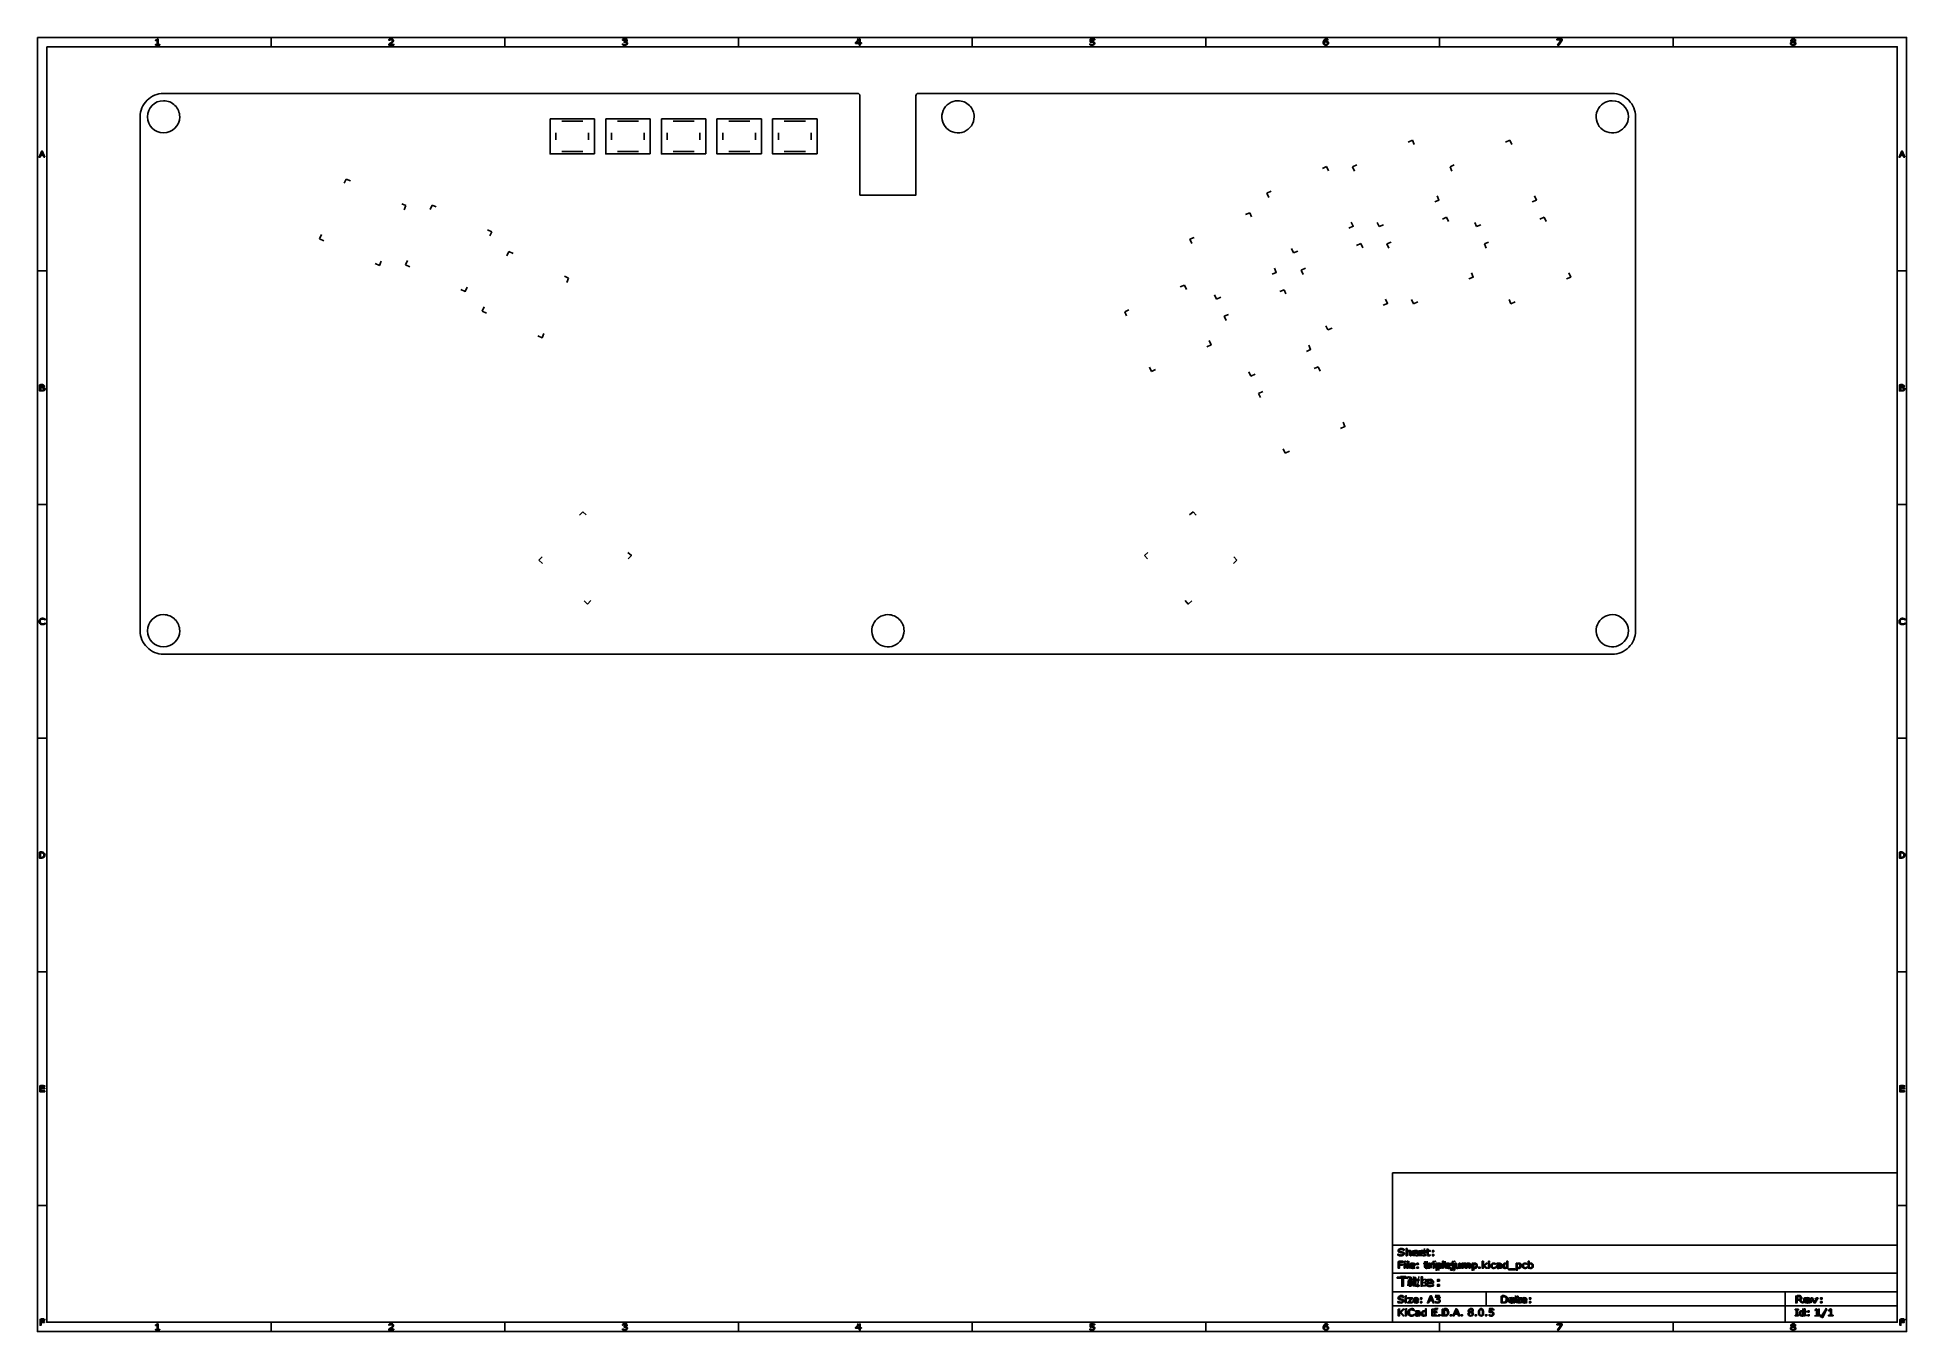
# Model space of a CAD drawing. Header units: millimetres. Extents: x 10 to 410, y 10 to 287.
import ezdxf

# ---------------------------------------------------------------- set-up
doc = ezdxf.new("R2010")
doc.units = ezdxf.units.MM
doc.layers.get('0').update_dxf_attribs({"linetype": 'CONTINUOUS'})

msp = doc.modelspace()

# ---------------------------------------------------------------- linework, layer by layer
at = {"color": 7}
for points in [[(10, 287.0022), (409.989, 287.0022), (409.989, 10), (10, 10)], [(12, 285.0022), (407.989, 285.0022), (407.989, 12), (12, 12)], [(136.13854, 285.959079)], [(186.31951, 285.706816), (186.07711, 285.706816), (186.07711, 285.3522), (185.86651, 285.3522), (185.86651, 285.706816), (185.08446, 285.706816), (185.08446, 285.901474), (185.87529, 286.612397), (186.07711, 286.612397), (186.07711, 285.84223), (186.31951, 285.84223)], [(185.86651, 285.84223), (185.86651, 286.410969), (185.23363, 285.84223)], [(236.26912, 285.752566)], [(286.30632, 285.761029)], [(336.28661, 286.423664), (335.54733, 285.3522), (335.3126, 285.3522), (336.09904, 286.464288), (335.16892, 286.464288), (335.16892, 286.612397), (336.28661, 286.612397)], [(386.06831, 285.687357)], [(386.29437, 285.703429)], [(37, 273.4522)], [(207, 273.4522)], [(347, 273.4522)], [(11.627927, 261.352198), (11.431351, 261.352198), (11.295331, 261.703429), (10.695353, 261.703429), (10.559333, 261.352198), (10.372073, 261.352198), (10.877023, 262.612396), (11.122977, 262.612396)], [(11.238501, 261.847306), (10.995342, 262.465979), (10.751251, 261.847306)], [(409.61694, 261.352198), (409.42036, 261.352198), (409.28434, 261.703429), (408.68437, 261.703429), (408.54835, 261.352198), (408.36109, 261.352198), (408.86604, 262.612396), (409.11199, 262.612396)], [(409.22751, 261.847306), (408.98436, 262.465979), (408.74027, 261.847306)], [(82.2625, 238.6024), (83.1761, 238.1957)], [(100.6341, 233.0295), (101.5477, 232.6227)], [(117.0686, 223.1057), (117.9822, 222.699)], [(11.305638, 212.307679)], [(11.440419, 211.733074)], [(11.659043, 211.739782)], [(409.42937, 211.733074)], [(409.64803, 211.739782)], [(136.4412, 175.3756), (137.1103, 176.1188)], [(255.5884, 166.4579), (256.2575, 165.7148)], [(37, 163.4522)], [(192, 163.4522)], [(347, 163.4522)], [(10.6595, 111.4086), (10.6595, 112.7086), (10.969, 112.7086), (11.1548, 112.6467), (11.2786, 112.5229), (11.3405, 112.3991), (11.4024, 112.1515), (11.4024, 111.9657), (11.3405, 111.7181), (11.2786, 111.5943), (11.1548, 111.4705), (10.969, 111.4086)], [(408.6485, 111.4086), (408.6485, 112.7086), (408.958, 112.7086), (409.1438, 112.6467), (409.2676, 112.5229), (409.3295, 112.3991), (409.3914, 112.1515), (409.3914, 111.9657), (409.3295, 111.7181), (409.2676, 111.5943), (409.1438, 111.4705), (408.958, 111.4086)], [(11.436238, 111.98402)], [(11.631689, 111.98101)], [(409.42527, 111.98402)], [(409.62079, 111.98101)], [(11.562832, 61.35221), (10.527896, 61.35221), (10.527896, 62.6124), (11.562832, 62.6124), (11.562832, 62.46345), (10.736782, 62.46345), (10.736782, 62.11814), (11.562832, 62.11814), (11.562832, 61.96919), (10.736782, 61.96919), (10.736782, 61.50116), (11.562832, 61.50116)], [(409.55185, 61.35221), (408.51691, 61.35221), (408.51691, 62.6124), (409.55185, 62.6124), (409.55185, 62.46345), (408.7258, 62.46345), (408.7258, 62.11814), (409.55185, 62.11814), (409.55185, 61.96919), (408.7258, 61.96919), (408.7258, 61.50116), (409.55185, 61.50116)], [(299.989, 44), (407.989, 44), (407.989, 12), (299.989, 12)], [(302.24711, 24.83222), (301.42404, 24.83222), (301.42404, 24.42206), (302.13124, 24.42206), (302.13124, 24.25019), (301.42404, 24.25019), (301.42404, 23.54999), (301.20762, 23.54999), (301.20762, 25.00409), (302.24711, 25.00409)], [(302.69853, 24.82322), (302.46681, 24.82322), (302.46681, 25.01365), (302.69853, 25.01365)], [(302.68543, 23.54978), (302.47993, 23.54978), (302.47993, 24.6406), (302.68543, 24.6406)], [(303.29972, 23.54978), (303.09422, 23.54978), (303.09422, 25.06931), (303.29972, 25.06931)], [(305.47706, 24.36228), (305.21582, 24.36228), (305.21582, 24.6406), (305.47706, 24.6406)], [(308.79773, 27.0625), (308.51184, 27.0625), (308.51184, 27.34082), (308.79773, 27.34082)], [(308.79773, 26.25), (308.51184, 26.25), (308.51184, 26.52832), (308.79773, 26.52832)], [(308.90156, 24.82345), (308.66983, 24.82345), (308.66983, 25.01388), (308.90156, 25.01388)], [(308.88846, 23.55001), (308.68297, 23.55001), (308.68297, 24.64083), (308.88846, 24.64083)], [(310.15752, 24.1037)], [(310.36957, 24.1086)], [(310.89747, 23.54989), (310.69198, 23.54989), (310.69198, 25.06942), (310.89747, 25.06942)], [(313.01798, 24.82333), (312.78625, 24.82333), (312.78625, 25.01376), (313.01798, 25.01376)], [(317.86458, 24.10361)], [(318.07663, 24.10851)], [(320.29766, 23.5498), (320.02659, 23.5498), (319.5369, 24.02734), (319.40355, 23.91406), (319.40355, 23.5498), (319.19806, 23.5498), (319.19806, 25.06933), (319.40355, 25.06933), (319.40355, 24.09472), (319.99707, 24.64062), (320.25613, 24.64062), (319.68884, 24.13671)], [(320.73488, 24.82324), (320.50315, 24.82324), (320.50315, 25.01367), (320.73488, 25.01367)], [(320.72178, 23.5498), (320.51629, 23.5498), (320.51629, 24.64062), (320.72178, 24.64062)], [(327.31942, 24.10349)], [(327.53147, 24.10839)], [(329.88044, 24.0983)], [(330.09247, 24.10339)], [(303.26999, 21.40967), (302.30844, 21.40967), (302.30844, 19.70001), (301.95057, 19.70001), (301.95057, 21.40967), (300.98901, 21.40967), (300.98901, 21.63884), (303.26999, 21.63884)], [(303.96947, 21.39797), (303.58629, 21.39797), (303.58629, 21.65188), (303.96947, 21.65188)], [(303.94777, 19.70003), (303.60797, 19.70003), (303.60797, 21.15448), (303.94777, 21.15448)], [(305.47706, 23.54978), (305.21582, 23.54978), (305.21582, 23.8281), (305.47706, 23.8281)], [(306.42214, 19.70003), (306.08234, 19.70003), (306.08234, 21.7261), (306.42214, 21.7261)], [(310.02254, 20.78338), (309.59056, 20.78338), (309.59056, 21.15448), (310.02254, 21.15448)], [(310.02254, 19.70003), (309.59056, 19.70003), (309.59056, 20.07113), (310.02254, 20.07113)], [(318.71056, 23.5498), (318.44932, 23.5498), (318.44932, 23.82812), (318.71056, 23.82812)], [(323.03899, 23.81829)], [(324.42389, 23.81843)], [(326.25913, 23.25683), (324.82725, 23.25683), (324.82725, 23.37402), (326.25913, 23.37402)], [(302.38532, 16.56503)], [(302.93528, 17.42343), (302.70439, 17.42343), (302.70439, 17.61386), (302.93528, 17.61386)], [(302.92218, 16.15), (302.71743, 16.15), (302.71743, 17.24082), (302.92218, 17.24082)], [(304.20953, 16.15), (303.22714, 16.15), (303.22714, 16.28574), (303.93616, 17.0875), (303.24238, 17.0875), (303.24238, 17.24082), (304.19101, 17.24082), (304.19101, 17.10996), (303.47872, 16.30527), (304.20953, 16.30527)], [(306.25055, 16.9625), (305.99025, 16.9625), (305.99025, 17.24082), (306.25055, 17.24082)], [(306.25055, 16.15), (305.99025, 16.15), (305.99025, 16.42832), (306.25055, 16.42832)], [(308.90693, 16.15), (308.67712, 16.15), (308.51811, 16.55527), (307.81671, 16.55527), (307.6577, 16.15), (307.43878, 16.15), (308.02909, 17.6041), (308.31662, 17.6041)], [(308.45167, 16.72129), (308.16741, 17.43515), (307.88206, 16.72129)], [(323.4448, 16.2139), (323.4448, 17.7139), (323.802, 17.7139), (324.0163, 17.6424), (324.1591, 17.4996), (324.2305, 17.3567), (324.302, 17.071), (324.302, 16.8567), (324.2305, 16.571), (324.1591, 16.4282), (324.0163, 16.2853), (323.802, 16.2139)], [(324.50962, 16.87859)], [(324.76115, 16.87563)], [(325.95957, 16.41855)], [(329.57678, 16.96257), (329.28629, 16.96257), (329.28629, 17.24089), (329.57678, 17.24089)], [(329.57678, 16.15007), (329.28629, 16.15007), (329.28629, 16.42839), (329.57678, 16.42839)], [(387.29558, 17.19488)], [(391.03852, 17.24082), (390.42907, 16.15), (390.17424, 16.15), (389.56883, 17.24082), (389.84389, 17.24082), (390.31042, 16.37265), (390.7729, 17.24082)], [(391.90954, 16.9625), (391.58729, 16.9625), (391.58729, 17.24082), (391.90954, 17.24082)], [(391.90954, 16.15), (391.58729, 16.15), (391.58729, 16.42832), (391.90954, 16.42832)], [(11.623338, 12.46345), (10.788896, 12.46345), (10.788896, 12.10799), (11.505873, 12.10799), (11.505873, 11.95903), (10.788896, 11.95903), (10.788896, 11.35221), (10.569481, 11.35221), (10.569481, 12.6124), (11.623338, 12.6124)], [(302.50624, 13.35001), (302.22712, 13.35001), (301.58743, 13.99747), (301.4267, 13.84317), (301.4267, 13.35001), (301.21166, 13.35001), (301.21166, 14.80411), (301.4267, 14.80411), (301.4267, 14.04532), (302.21192, 14.80411), (302.47257, 14.80411), (301.75034, 14.12052)], [(302.95044, 14.62345), (302.72019, 14.62345), (302.72019, 14.81388), (302.95044, 14.81388)], [(302.93744, 13.35001), (302.73326, 13.35001), (302.73326, 14.44083), (302.93744, 14.44083)], [(305.63413, 13.61859)], [(307.01008, 13.61855)], [(309.47986, 13.35001), (308.41444, 13.35001), (308.41444, 14.80411), (309.47986, 14.80411), (309.47986, 14.63224), (308.62948, 14.63224), (308.62948, 14.2338), (309.47986, 14.2338), (309.47986, 14.06192), (308.62948, 14.06192), (308.62948, 13.52188), (309.47986, 13.52188)], [(310.13801, 13.35001), (309.87845, 13.35001), (309.87845, 13.62833), (310.13801, 13.62833)], [(311.0877, 13.4139), (311.0877, 14.9139), (311.4448, 14.9139), (311.6591, 14.8424), (311.802, 14.6996), (311.8734, 14.5567), (311.9448, 14.271), (311.9448, 14.0567), (311.8734, 13.771), (311.802, 13.6282), (311.6591, 13.4853), (311.4448, 13.4139)], [(311.77148, 14.0786)], [(311.99621, 14.07563)], [(312.60663, 13.35008), (312.34706, 13.35008), (312.34706, 13.6284), (312.60663, 13.6284)], [(314.37365, 13.35008), (314.14449, 13.35008), (313.98592, 13.75535), (313.2865, 13.75535), (313.12794, 13.35008), (312.90964, 13.35008), (313.49828, 14.80418), (313.785, 14.80418)], [(313.91967, 13.92137), (313.63621, 14.63524), (313.35167, 13.92137)], [(314.93623, 13.35008), (314.67666, 13.35008), (314.67666, 13.6284), (314.93623, 13.6284)], [(317.01714, 14.46529)], [(317.27457, 13.75535)], [(317.94139, 13.35008), (317.68182, 13.35008), (317.68182, 13.6284), (317.94139, 13.6284)], [(318.8734, 14.9139), (319.0163, 14.9139), (319.1591, 14.8424), (319.2305, 14.771), (319.302, 14.6282), (319.3734, 14.3424), (319.3734, 13.9853), (319.302, 13.6996), (319.2305, 13.5567), (319.1591, 13.4853), (319.0163, 13.4139), (318.8734, 13.4139), (318.7305, 13.4853), (318.6591, 13.5567), (318.5877, 13.6996), (318.5163, 13.9853), (318.5163, 14.3424), (318.5877, 14.6282), (318.6591, 14.771), (318.7305, 14.8424)], [(319.19794, 13.63432)], [(319.48359, 14.07762)], [(320.16455, 13.35008), (319.90498, 13.35008), (319.90498, 13.6284), (320.16455, 13.6284)], [(386.83136, 13.35001), (386.14819, 13.35001), (386.14819, 13.49845), (386.37475, 13.49845), (386.37475, 14.65567), (386.14819, 14.65567), (386.14819, 14.80411), (386.83136, 14.80411), (386.83136, 14.65567), (386.6048, 14.65567), (386.6048, 13.49845), (386.83136, 13.49845)], [(388.03968, 13.61855)], [(389.15274, 14.16251), (388.87506, 14.16251), (388.87506, 14.44083), (389.15274, 14.44083)], [(389.15274, 13.35001), (388.87506, 13.35001), (388.87506, 13.62833), (389.15274, 13.62833)], [(392.90205, 14.86954), (392.069, 13.05313), (391.868, 13.05313), (392.69756, 14.86954)], [(409.61235, 12.46345), (408.77791, 12.46345), (408.77791, 12.10799), (409.49489, 12.10799), (409.49489, 11.95903), (408.77791, 11.95903), (408.77791, 11.35221), (408.55849, 11.35221), (408.55849, 12.6124), (409.61235, 12.6124)], [(186.31951, 10.70462), (186.07711, 10.70462), (186.07711, 10.35001), (185.86651, 10.35001), (185.86651, 10.70462), (185.08446, 10.70462), (185.08446, 10.89928), (185.87529, 11.61021), (186.07711, 11.61021), (186.07711, 10.84004), (186.31951, 10.84004)], [(185.86651, 10.84004), (185.86651, 11.40878), (185.23363, 10.84004)], [(236.26912, 10.75035)], [(336.28661, 11.42147), (335.54733, 10.35001), (335.3126, 10.35001), (336.09904, 11.4621), (335.16892, 11.4621), (335.16892, 11.61021), (336.28661, 11.61021)], [(386.06831, 10.68522)], [(386.29437, 10.7012)]]:
    msp.add_lwpolyline(points, close=True, dxfattribs=at)
for points in [[(36.188986, 285.3522), (35.304925, 285.3522), (35.304925, 285.480844), (35.644948, 285.480844), (35.644948, 286.325489), (35.304925, 286.325489), (35.304925, 286.440591)], [(35.7177, 285.4086), (35.7177, 286.7086), (35.5939, 286.5229), (35.4701, 286.3991), (35.3463, 286.3372)], [(36.0892, 285.4086), (35.3463, 285.4086)], [(35.685526, 286.616671), (35.855538, 286.616671), (35.855538, 285.480886), (36.18898, 285.480886), (36.188986, 285.3522)], [(60, 285.0022), (60, 287.0022)], [(86.282219, 285.3522), (85.176593, 285.3522), (85.176593, 285.529085), (85.406932, 285.681426)], [(85.228146, 286.382199), (85.217176, 286.382199), (85.217176, 286.55993)], [(85.3463, 286.5848), (85.4082, 286.6467), (85.532, 286.7086), (85.8415, 286.7086), (85.9654, 286.6467), (86.0273, 286.5848), (86.0892, 286.461), (86.0892, 286.3372), (86.0273, 286.1515), (85.2844, 285.4086), (86.0892, 285.4086)], [(85.403643, 285.496934), (86.282221, 285.496934), (86.282219, 285.3522)], [(110, 285.0022), (110, 287.0022)], [(135.1831, 285.405527), (135.1831, 285.582411), (135.1996, 285.582411)], [(135.24131, 286.382248), (135.23031, 286.382248), (135.23031, 286.559132)], [(135.2844, 286.7086), (136.0892, 286.7086), (135.6558, 286.2134), (135.8415, 286.2134), (135.9654, 286.1515), (136.0273, 286.0895), (136.0892, 285.9657), (136.0892, 285.6562), (136.0273, 285.5324), (135.9654, 285.4705), (135.8415, 285.4086), (135.4701, 285.4086), (135.3463, 285.4705), (135.2844, 285.5324)], [(135.65916, 285.965807), (135.56046, 285.965807), (135.56046, 286.106299), (135.63726, 286.106299)], [(135.90272, 286.053019), (135.90272, 286.041169)], [(160, 285.0022), (160, 287.0022)], [(185.6558, 286.7705), (185.3463, 285.8419), (186.1511, 285.8419)], [(185.9654, 286.2753), (185.9654, 285.4086)], [(210, 285.0022), (210, 287.0022)], [(235.20509, 285.399613), (235.20509, 285.578191), (235.22049, 285.578191)], [(235.2753, 285.963275), (235.2753, 286.612416), (236.25808, 286.612416), (236.25808, 286.464307), (235.487, 286.464307), (235.487, 286.129158)], [(236.0273, 286.7086), (235.4082, 286.7086), (235.3463, 286.0895), (235.4082, 286.1515), (235.532, 286.2134), (235.8415, 286.2134), (235.9654, 286.1515), (236.0273, 286.0895), (236.0892, 285.9657), (236.0892, 285.6562), (236.0273, 285.5324), (235.9654, 285.4705), (235.8415, 285.4086), (235.532, 285.4086), (235.4082, 285.4705), (235.3463, 285.5324)], [(260, 285.0022), (260, 287.0022)], [(285.9654, 286.7086), (285.7177, 286.7086), (285.5939, 286.6467), (285.532, 286.5848), (285.4082, 286.3991), (285.3463, 286.1515), (285.3463, 285.6562), (285.4082, 285.5324), (285.4701, 285.4705), (285.5939, 285.4086), (285.8415, 285.4086), (285.9654, 285.4705), (286.0273, 285.5324), (286.0892, 285.6562), (286.0892, 285.9657), (286.0273, 286.0895), (285.9654, 286.1515), (285.8415, 286.2134), (285.5939, 286.2134), (285.4701, 286.1515), (285.4082, 286.0895), (285.3463, 285.9657)], [(286.08405, 285.754227), (286.08369, 285.754182)], [(286.14724, 286.616663), (286.14724, 286.455013), (286.13624, 286.455013)], [(310, 285.0022), (310, 287.0022)], [(335.2844, 286.7086), (336.1511, 286.7086), (335.5939, 285.4086)], [(360, 285.0022), (360, 287.0022)], [(385.5939, 286.1515), (385.4701, 286.2134), (385.4082, 286.2753), (385.3463, 286.3991), (385.3463, 286.461), (385.4082, 286.5848), (385.4701, 286.6467), (385.5939, 286.7086), (385.8415, 286.7086), (385.9654, 286.6467), (386.0273, 286.5848), (386.0892, 286.461), (386.0892, 286.3991), (386.0273, 286.2753), (385.9654, 286.2134), (385.8415, 286.1515), (385.5939, 286.1515), (385.4701, 286.0895), (385.4082, 286.0276), (385.3463, 285.9038), (385.3463, 285.6562), (385.4082, 285.5324), (385.4701, 285.4705), (385.5939, 285.4086), (385.8415, 285.4086), (385.9654, 285.4705), (386.0273, 285.5324), (386.0892, 285.6562), (386.0892, 285.9038), (386.0273, 286.0276), (385.9654, 286.0895), (385.8415, 286.1515)], [(385.43548, 286.025039), (385.43548, 286.030139)], [(385.97844, 286.023366), (385.97844, 286.018266)], [(386.03446, 286.318724), (386.03433, 286.318718)], [(185, 275.0022), (37, 275.0022)], [(185.5, 275.0022), (185, 275.0022)], [(186, 274.2522), (186, 274.5022)], [(186, 274.2522), (186, 253.2522), (198, 253.2522), (198, 274.2522)], [(198, 274.2522), (198, 274.5022)], [(347, 275.0022), (199, 275.0022), (198.5, 275.0022)], [(32, 270.0022), (32, 160.0022)], [(119.7065, 269.5585), (119.9565, 269.5585)], [(119.7065, 269.3085), (119.7065, 269.5585)], [(119.7065, 262.3084), (119.7065, 269.3085)], [(119.9565, 269.5585), (128.9565, 269.5585), (129.2065, 269.5585)], [(126.7065, 269.0585), (122.2065, 269.0585)], [(129.2065, 269.5585), (129.2065, 269.3085), (129.2065, 262.3084)], [(131.6125, 269.5585), (131.8625, 269.5585)], [(131.6125, 269.3085), (131.6125, 269.5585)], [(131.6125, 262.3084), (131.6125, 269.3085)], [(131.8625, 269.5585), (140.8625, 269.5585), (141.1125, 269.5585)], [(138.6125, 269.0585), (134.1125, 269.0585)], [(141.1125, 269.5585), (141.1125, 269.3085), (141.1125, 262.3084)], [(143.5187, 269.5585), (143.7687, 269.5585)], [(143.5187, 269.3085), (143.5187, 269.5585)], [(143.5187, 262.3084), (143.5187, 269.3085)], [(143.7687, 269.5585), (152.7687, 269.5585), (153.0187, 269.5585)], [(150.5187, 269.0585), (146.0187, 269.0585)], [(153.0187, 269.5585), (153.0187, 269.3085), (153.0187, 262.3084)], [(155.425, 269.5585), (155.675, 269.5585)], [(155.425, 269.3085), (155.425, 269.5585)], [(155.425, 262.3084), (155.425, 269.3085)], [(155.675, 269.5585), (164.675, 269.5585), (164.925, 269.5585)], [(162.425, 269.0585), (157.925, 269.0585)], [(164.925, 269.5585), (164.925, 269.3085), (164.925, 262.3084)], [(167.3312, 269.5585), (167.5812, 269.5585)], [(167.3312, 269.3085), (167.3312, 269.5585)], [(167.3312, 262.3084), (167.3312, 269.3085)], [(167.5812, 269.5585), (176.5812, 269.5585), (176.8312, 269.5585)], [(174.3312, 269.0585), (169.8312, 269.0585)], [(176.8312, 269.5585), (176.8312, 269.3085), (176.8312, 262.3084)], [(352, 160.0022), (352, 270.0022)], [(120.9565, 266.5585), (120.9565, 265.0585)], [(127.9565, 265.0585), (127.9565, 266.5585)], [(132.8625, 266.5585), (132.8625, 265.0585)], [(139.8625, 265.0585), (139.8625, 266.5585)], [(144.7687, 266.5585), (144.7687, 265.0585)], [(151.7687, 265.0585), (151.7687, 266.5585)], [(156.675, 266.5585), (156.675, 265.0585)], [(163.675, 265.0585), (163.675, 266.5585)], [(168.5812, 266.5585), (168.5812, 265.0585)], [(175.5812, 265.0585), (175.5812, 266.5585)], [(304.2228, 264.9819), (303.3093, 264.5752)], [(304.2228, 264.9819), (304.6296, 264.0684)], [(325.0776, 264.9775), (324.1641, 264.5707)], [(325.0776, 264.9775), (325.4844, 264.0639)], [(10.5667, 261.4086), (11, 262.7086), (11.4333, 261.4086)], [(10.6905, 261.78), (11.3095, 261.78)], [(119.7065, 262.3084), (119.7065, 262.0584), (119.9565, 262.0584)], [(128.9565, 262.0584), (119.9565, 262.0584)], [(122.2065, 262.5584), (126.7065, 262.5584)], [(128.9565, 262.0584), (129.2065, 262.0584)], [(129.2065, 262.0584), (129.2065, 262.3084)], [(131.6125, 262.3084), (131.6125, 262.0584), (131.8625, 262.0584)], [(140.8625, 262.0584), (131.8625, 262.0584)], [(134.1125, 262.5584), (138.6125, 262.5584)], [(140.8625, 262.0584), (141.1125, 262.0584)], [(141.1125, 262.0584), (141.1125, 262.3084)], [(143.5187, 262.3084), (143.5187, 262.0584), (143.7687, 262.0584)], [(152.7687, 262.0584), (143.7687, 262.0584)], [(146.0187, 262.5584), (150.5187, 262.5584)], [(152.7687, 262.0584), (153.0187, 262.0584)], [(153.0187, 262.0584), (153.0187, 262.3084)], [(155.425, 262.3084), (155.425, 262.0584), (155.675, 262.0584)], [(164.675, 262.0584), (155.675, 262.0584)], [(157.925, 262.5584), (162.425, 262.5584)], [(164.675, 262.0584), (164.925, 262.0584)], [(164.925, 262.0584), (164.925, 262.3084)], [(167.3312, 262.3084), (167.3312, 262.0584), (167.5812, 262.0584)], [(176.5812, 262.0584), (167.5812, 262.0584)], [(169.8312, 262.5584), (174.3312, 262.5584)], [(176.5812, 262.0584), (176.8312, 262.0584)], [(176.8312, 262.0584), (176.8312, 262.3084)], [(408.5557, 261.4086), (408.989, 262.7086), (409.4223, 261.4086)], [(408.6795, 261.78), (409.2985, 261.78)], [(75.674, 255.7661), (76.0808, 256.6796)], [(76.9943, 256.2729), (76.0808, 256.6796)], [(285.8769, 259.3514), (284.9633, 258.9447)], [(285.8769, 259.3514), (286.2836, 258.4379)], [(292.3467, 259.6944), (291.4332, 259.2876)], [(291.8399, 258.3741), (291.4332, 259.2876)], [(313.2015, 259.6899), (312.288, 259.2831)], [(312.6947, 258.3696), (312.288, 259.2831)], [(274.0008, 254.0638), (273.0872, 253.6571)], [(273.494, 252.7436), (273.0872, 253.6571)], [(309.5104, 253.1058), (309.9171, 252.1923), (309.0036, 251.7856)], [(309.0036, 251.7856), (309.9171, 252.1923)], [(330.3652, 253.1014), (330.7719, 252.1878), (329.8584, 251.7811)], [(329.8584, 251.7811), (330.7719, 252.1878)], [(88.8704, 250.9853), (87.9568, 251.3921)], [(88.8704, 250.9853), (88.4637, 250.0718)], [(94.0456, 250.1931), (94.4523, 251.1067)], [(95.3659, 250.6999), (94.4523, 251.1067)], [(269.4167, 249.4853), (268.5032, 249.0785)], [(269.4167, 249.4853), (269.8235, 248.5717)], [(311.5644, 248.4924), (310.6509, 248.0857)], [(311.5644, 248.4924), (311.9712, 247.5789)], [(332.4192, 248.488), (331.5057, 248.0812)], [(332.4192, 248.488), (332.826, 247.5744)], [(70.3864, 243.89), (70.7932, 244.8035)], [(107.242, 245.4124), (106.3284, 245.8191)], [(107.242, 245.4124), (106.8352, 244.4988)], [(257.5407, 244.1977), (256.6271, 243.791)], [(291.1644, 247.4753), (291.5712, 246.5618), (290.6576, 246.1551)], [(290.6576, 246.1551), (291.5712, 246.5618)], [(297.1275, 246.498), (296.7208, 247.4115)], [(297.1275, 246.498), (298.041, 246.9047)], [(317.9823, 246.4935), (317.5756, 247.4071)], [(317.9823, 246.4935), (318.8959, 246.9002)], [(70.3864, 243.89), (71.3, 243.4833)], [(110.4801, 240.2694), (110.8868, 241.183)], [(111.8004, 240.7762), (110.8868, 241.183)], [(257.0338, 242.8774), (256.6271, 243.791)], [(278.7815, 240.8675), (278.3748, 241.781)], [(278.7815, 240.8675), (279.6951, 241.2742)], [(293.2185, 242.8619), (292.3049, 242.4552)], [(293.2185, 242.8619), (293.6252, 241.9484)], [(299.6883, 243.2049), (298.7748, 242.7981)], [(299.1815, 241.8846), (298.7748, 242.7981)], [(320.5431, 243.2004), (319.6296, 242.7936)], [(320.0363, 241.8801), (319.6296, 242.7936)], [(10, 237.0022), (12, 237.0022)], [(83.5828, 239.1092), (83.1761, 238.1957)], [(88.758, 238.317), (89.1648, 239.2306)], [(88.758, 238.317), (89.6716, 237.9103)], [(274.7043, 237.6092), (275.1111, 236.6956), (274.1975, 236.2889)], [(274.1975, 236.2889), (275.1111, 236.6956)], [(281.3424, 237.5744), (280.4288, 237.1676)], [(280.8356, 236.2541), (280.4288, 237.1676)], [(316.852, 236.6163), (317.2587, 235.7028), (316.3452, 235.2961)], [(337.7068, 236.6119), (338.1135, 235.6983), (337.2, 235.2916)], [(409.989, 237.0022), (407.989, 237.0022)], [(101.9544, 233.5363), (101.5477, 232.6227)], [(123.6765, 235.4886), (122.7629, 235.8954)], [(123.6765, 235.4886), (123.2697, 234.5751)], [(255.4655, 233.9841), (254.5519, 233.5774)], [(255.4655, 233.9841), (255.8722, 233.0706)], [(276.7583, 232.9958), (275.8448, 232.589)], [(276.7583, 232.9958), (277.1651, 232.0822)], [(316.3452, 235.2961), (317.2587, 235.7028)], [(337.2, 235.2916), (338.1135, 235.6983)], [(105.1925, 228.3933), (105.5993, 229.3069)], [(105.1925, 228.3933), (106.1061, 227.9866)], [(243.5894, 228.6966), (242.6758, 228.2898)], [(243.0826, 227.3763), (242.6758, 228.2898)], [(262.3214, 231.0013), (261.9147, 231.9149)], [(262.3214, 231.0013), (263.235, 231.4081)], [(298.506, 230.9858), (298.9128, 230.0723), (297.9992, 229.6656)], [(297.9992, 229.6656), (298.9128, 230.0723)], [(304.4691, 230.0085), (304.0624, 230.922)], [(304.4691, 230.0085), (305.3826, 230.4152)], [(325.3239, 230.004), (324.9172, 230.9176)], [(325.3239, 230.004), (326.2375, 230.4107)], [(264.8822, 227.7082), (263.9687, 227.3015)], [(264.3754, 226.3879), (263.9687, 227.3015)], [(286.1231, 224.378), (285.7164, 225.2915)], [(286.1231, 224.378), (287.0367, 224.7847)], [(118.3889, 223.6126), (117.9822, 222.699)], [(260.753, 222.108), (261.1598, 221.1945), (260.2462, 220.7878)], [(260.2462, 220.7878), (261.1598, 221.1945)], [(282.0459, 221.1197), (282.4527, 220.2061), (281.5391, 219.7994)], [(281.5391, 219.7994), (282.4527, 220.2061)], [(248.3701, 215.5002), (247.9634, 216.4137)], [(284.0999, 216.5063), (283.1864, 216.0995)], [(284.0999, 216.5063), (284.5067, 215.5927)], [(11.027595, 211.352192), (10.467253, 211.352192), (10.467253, 212.61239), (10.935265, 212.61239)], [(11.0929, 212.0895), (11.2786, 212.0276), (11.3405, 211.9657), (11.4024, 211.8419), (11.4024, 211.6562), (11.3405, 211.5324), (11.2786, 211.4705), (11.1548, 211.4086), (10.6595, 211.4086), (10.6595, 212.7086), (11.0929, 212.7086), (11.2167, 212.6467), (11.2786, 212.5848), (11.3405, 212.461), (11.3405, 212.3372), (11.2786, 212.2134), (11.2167, 212.1515), (11.0929, 212.0895), (10.6595, 212.0895)], [(10.92784, 212.469344), (10.677384, 212.469344), (10.677384, 212.105419), (10.949065, 212.105419)], [(11.314135, 212.075808), (11.314135, 212.069008)], [(248.3701, 215.5002), (249.2837, 215.9069)], [(269.663, 214.5118), (269.2563, 215.4254)], [(269.663, 214.5118), (270.5766, 214.9186)], [(409.01658, 211.352192), (408.45623, 211.352192), (408.45623, 212.61239), (408.92425, 212.61239)], [(409.0819, 212.0895), (409.2676, 212.0276), (409.3295, 211.9657), (409.3914, 211.8419), (409.3914, 211.6562), (409.3295, 211.5324), (409.2676, 211.4705), (409.1438, 211.4086), (408.6485, 211.4086), (408.6485, 212.7086), (409.0819, 212.7086), (409.2057, 212.6467), (409.2676, 212.5848), (409.3295, 212.461), (409.3295, 212.3372), (409.2676, 212.2134), (409.2057, 212.1515), (409.0819, 212.0895), (408.6485, 212.0895)], [(408.9168, 212.469344), (408.66634, 212.469344), (408.66634, 212.105419), (408.93802, 212.105419)], [(409.29454, 212.307679), (409.29465, 212.307714)], [(409.30315, 212.075808), (409.30315, 212.069008)], [(11.007433, 211.964127), (10.677383, 211.964127), (10.677383, 211.495256), (10.955431, 211.495256)], [(272.2238, 211.2187), (271.3103, 210.812)], [(271.717, 209.8984), (271.3103, 210.812)], [(408.99639, 211.964127), (408.66634, 211.964127), (408.66634, 211.495256), (408.94439, 211.495256)], [(289.3875, 204.6302), (289.7942, 203.7166), (288.8807, 203.3099)], [(288.8807, 203.3099), (289.7942, 203.7166)], [(277.0046, 198.0223), (276.5979, 198.9359)], [(277.0046, 198.0223), (277.9182, 198.4291)], [(10, 187.0022), (12, 187.0022)], [(126.7063, 185.4866), (126.0371, 184.7435)], [(126.7063, 185.4866), (127.4494, 184.8175)], [(256.5506, 184.8175), (257.2937, 185.4866)], [(257.9629, 184.7435), (257.2937, 185.4866)], [(409.989, 187.0022), (407.989, 187.0022)], [(136.3671, 176.7879), (137.1103, 176.1188)], [(246.8897, 176.1188), (247.6329, 176.7879)], [(246.8897, 176.1188), (247.5588, 175.3756)], [(118.0076, 175.8257), (117.3384, 175.0826)], [(118.0816, 174.4135), (117.3384, 175.0826)], [(266.6616, 175.0826), (265.9184, 174.4135)], [(266.6616, 175.0826), (265.9924, 175.8257)], [(127.7425, 165.7148), (126.9993, 166.3839)], [(127.7425, 165.7148), (128.4116, 166.4579)], [(257.0007, 166.3839), (256.2575, 165.7148)], [(11.4024, 161.5324), (11.3405, 161.4705), (11.1548, 161.4086), (11.031, 161.4086), (10.8452, 161.4705), (10.7214, 161.5943), (10.6595, 161.7181), (10.5976, 161.9657), (10.5976, 162.1515), (10.6595, 162.3991), (10.7214, 162.5229), (10.8452, 162.6467), (11.031, 162.7086), (11.1548, 162.7086), (11.3405, 162.6467), (11.4024, 162.5848)], [(11.661637, 162.52446), (11.661637, 162.32557), (11.646007, 162.32557)], [(11.647051, 161.64017), (11.661641, 161.64017), (11.661643, 161.44361)], [(409.3914, 161.5324), (409.3295, 161.4705), (409.1438, 161.4086), (409.02, 161.4086), (408.8342, 161.4705), (408.7104, 161.5943), (408.6485, 161.7181), (408.5866, 161.9657), (408.5866, 162.1515), (408.6485, 162.3991), (408.7104, 162.5229), (408.8342, 162.6467), (409.02, 162.7086), (409.1438, 162.7086), (409.3295, 162.6467), (409.3914, 162.5848)], [(409.65064, 162.52446), (409.65064, 162.32557), (409.63504, 162.32557)], [(409.63612, 161.64017), (409.65072, 161.64017), (409.65066, 161.44361)], [(37, 155.0022), (347, 155.0022)], [(10, 137.0022), (12, 137.0022)], [(409.989, 137.0022), (407.989, 137.0022)], [(10.798875, 111.35222), (10.443844, 111.35222), (10.443844, 112.61241), (10.795098, 112.61241)], [(10.806431, 112.46897), (10.630804, 112.46897), (10.630804, 111.49652), (10.806431, 111.49652)], [(408.78793, 111.35222), (408.4329, 111.35222), (408.4329, 112.61241), (408.78416, 112.61241)], [(408.79545, 112.46897), (408.61982, 112.46897), (408.61982, 111.49652), (408.79545, 111.49652)], [(10, 87.0022), (12, 87.0022)], [(409.989, 87.0022), (407.989, 87.0022)], [(11.3405, 61.4086), (10.7214, 61.4086), (10.7214, 62.7086), (11.3405, 62.7086)], [(10.7214, 62.0895), (11.1548, 62.0895)], [(409.3295, 61.4086), (408.7104, 61.4086), (408.7104, 62.7086), (409.3295, 62.7086)], [(408.7104, 62.0895), (409.1438, 62.0895)], [(10, 37.0022), (12, 37.0022)], [(409.989, 37.0022), (407.989, 37.0022)], [(299.989, 28.5), (407.989, 28.5)], [(301.14925, 26.33975), (301.14925, 26.58193), (301.16605, 26.58193)], [(301.3734, 26.3853), (301.5877, 26.3139), (301.9448, 26.3139), (302.0877, 26.3853), (302.1591, 26.4567), (302.2305, 26.5996), (302.2305, 26.7424), (302.1591, 26.8853), (302.0877, 26.9567), (301.9448, 27.0282), (301.6591, 27.0996), (301.5163, 27.171), (301.4448, 27.2424), (301.3734, 27.3853), (301.3734, 27.5282), (301.4448, 27.671), (301.5163, 27.7424), (301.6591, 27.8139), (302.0163, 27.8139), (302.2305, 27.7424)], [(301.4448, 23.6139), (301.4448, 25.1139), (302.1591, 25.1139)], [(301.9448, 24.3996), (301.4448, 24.3996)], [(302.45077, 27.62875), (302.45077, 27.40023), (302.43397, 27.40023)], [(302.52247, 26.66489), (302.52253, 26.66504)], [(302.7305, 25.1139), (302.6591, 25.0424), (302.7305, 24.971), (302.802, 25.0424), (302.7305, 25.1139), (302.7305, 24.971)], [(302.7305, 23.6139), (302.7305, 24.6139)], [(302.8734, 26.3139), (302.8734, 27.8139)], [(303.5163, 26.3139), (303.5163, 27.0996), (303.4448, 27.2424), (303.302, 27.3139), (303.0877, 27.3139), (302.9448, 27.2424), (302.8734, 27.171)], [(303.10983, 27.06444), (303.10983, 26.24998), (302.88494, 26.24998), (302.88494, 27.76951), (303.10983, 27.76951), (303.10983, 27.21971)], [(303.6591, 23.6139), (303.5163, 23.6853), (303.4448, 23.8282), (303.4448, 25.1139)], [(304.00221, 26.25), (303.77733, 26.25), (303.77733, 26.8711)], [(303.82873, 24.21679), (304.5283, 24.21677)], [(304.72832, 24.07615), (303.82875, 24.07615)], [(304.00218, 26.95795), (304.00221, 26.25)], [(304.802, 26.3853), (304.6591, 26.3139), (304.3734, 26.3139), (304.2305, 26.3853), (304.1591, 26.5282), (304.1591, 27.0996), (304.2305, 27.2424), (304.3734, 27.3139), (304.6591, 27.3139), (304.802, 27.2424), (304.8734, 27.0996), (304.8734, 26.9567), (304.1591, 26.8139)], [(304.802, 23.6853), (304.6591, 23.6139), (304.3734, 23.6139), (304.2305, 23.6853), (304.1591, 23.8282), (304.1591, 24.3996), (304.2305, 24.5424), (304.3734, 24.6139), (304.6591, 24.6139), (304.802, 24.5424), (304.8734, 24.3996), (304.8734, 24.2567), (304.1591, 24.1139)], [(305.55367, 26.77637), (304.5692, 26.77637)], [(304.56921, 26.917), (305.33476, 26.91699)], [(304.72829, 24.17578), (304.72832, 24.07615)], [(306.0877, 26.3853), (305.9448, 26.3139), (305.6591, 26.3139), (305.5163, 26.3853), (305.4448, 26.5282), (305.4448, 27.0996), (305.5163, 27.2424), (305.6591, 27.3139), (305.9448, 27.3139), (306.0877, 27.2424), (306.1591, 27.0996), (306.1591, 26.9567), (305.4448, 26.8139)], [(305.5163, 24.5424), (305.5877, 24.471), (305.5163, 24.3996), (305.4448, 24.471), (305.5163, 24.5424), (305.5163, 24.3996)], [(305.5154, 26.51662), (305.5274, 26.51662), (305.5274, 26.31643)], [(305.55372, 26.876), (305.55367, 26.77637)], [(307.01302, 26.77637), (306.02855, 26.77637)], [(306.02856, 26.917), (306.79411, 26.91699)], [(306.5877, 27.3139), (307.1591, 27.3139)], [(306.84771, 23.90617), (306.84771, 24.48624), (306.7089, 24.48624), (306.7089, 24.64054), (306.84771, 24.64054), (306.84771, 24.95402), (307.0532, 24.95402), (307.0532, 24.64054), (307.4773, 24.64054), (307.4773, 24.48624), (307.0532, 24.48624), (307.0532, 23.98917)], [(306.802, 27.8139), (306.802, 26.5282), (306.8734, 26.3853), (307.0163, 26.3139), (307.1591, 26.3139)], [(306.97475, 26.51662), (306.98675, 26.51662), (306.98675, 26.31643)], [(307.01307, 26.876), (307.01302, 26.77637)], [(307.1591, 24.6139), (307.7305, 24.6139)], [(307.35872, 26.60616), (307.35872, 27.18624), (307.2068, 27.18624), (307.2068, 27.34053), (307.35872, 27.34053), (307.35872, 27.65401), (307.5836, 27.65401), (307.5836, 27.34053), (308.04772, 27.34053), (308.04772, 27.18624), (307.5836, 27.18624), (307.5836, 26.68917)], [(307.3734, 25.1139), (307.3734, 23.8282), (307.4448, 23.6853), (307.5877, 23.6139), (307.7305, 23.6139)], [(307.6591, 27.2424), (307.7305, 27.171), (307.6591, 27.0996), (307.5877, 27.171), (307.6591, 27.2424), (307.6591, 27.0996)], [(307.6591, 26.4567), (307.7305, 26.3853), (307.6591, 26.3139), (307.5877, 26.3853), (307.6591, 26.4567), (307.6591, 26.3139)], [(307.931, 24.32454), (307.931, 23.55013), (307.7255, 23.55013), (307.7255, 24.64095), (307.931, 24.64095), (307.931, 24.47982)], [(308.03598, 26.4246), (308.04798, 26.4246), (308.04772, 26.25977)], [(308.2305, 23.6139), (308.2305, 24.6139)], [(308.2305, 24.3282), (308.302, 24.471), (308.3734, 24.5424), (308.5163, 24.6139), (308.6591, 24.6139)], [(308.4873, 24.44064), (308.4764, 24.44064)], [(308.48731, 24.62894), (308.4873, 24.44064)], [(309.1591, 25.1139), (309.0877, 25.0424), (309.1591, 24.971), (309.2305, 25.0424), (309.1591, 25.1139), (309.1591, 24.971)], [(309.1591, 23.6139), (309.1591, 24.6139)], [(309.5006, 23.60469), (309.5006, 23.14766), (309.2951, 23.14766), (309.2951, 24.64082), (309.5006, 24.64082), (309.5006, 24.52656)], [(309.50059, 24.37222), (309.50059, 23.75405)], [(309.8734, 24.6139), (309.8734, 23.1139)], [(309.8734, 24.5424), (310.0163, 24.6139), (310.302, 24.6139), (310.4448, 24.5424), (310.5163, 24.471), (310.5877, 24.3282), (310.5877, 23.8996), (310.5163, 23.7567), (310.4448, 23.6853), (310.302, 23.6139), (310.0163, 23.6139), (309.8734, 23.6853)], [(311.4448, 23.6139), (311.302, 23.6853), (311.2305, 23.8282), (311.2305, 25.1139)], [(311.42648, 24.2169), (312.12605, 24.21688)], [(312.32608, 24.07626), (311.42651, 24.07626)], [(312.5877, 23.6853), (312.4448, 23.6139), (312.1591, 23.6139), (312.0163, 23.6853), (311.9448, 23.8282), (311.9448, 24.3996), (312.0163, 24.5424), (312.1591, 24.6139), (312.4448, 24.6139), (312.5877, 24.5424), (312.6591, 24.3996), (312.6591, 24.2567), (311.9448, 24.1139)], [(312.32606, 24.17589), (312.32608, 24.07626)], [(312.79968, 23.60755), (312.79968, 24.48645), (312.545, 24.48645), (312.545, 24.64075), (313.00517, 24.64075), (313.00488, 23.52352)], [(313.302, 24.6139), (313.302, 23.3282), (313.2305, 23.1853), (313.0877, 23.1139), (313.0163, 23.1139)], [(313.302, 25.1139), (313.2305, 25.0424), (313.302, 24.971), (313.3734, 25.0424), (313.302, 25.1139), (313.302, 24.971)], [(313.39947, 23.93269), (313.39947, 24.6407), (313.60496, 24.6407), (313.60496, 24.01961)], [(314.0163, 24.6139), (314.0163, 23.8282), (314.0877, 23.6853), (314.2305, 23.6139), (314.4448, 23.6139), (314.5877, 23.6853), (314.6591, 23.7567)], [(314.21516, 23.82624), (314.21516, 24.64069), (314.42065, 24.64069), (314.42037, 23.54992)], [(314.6591, 24.6139), (314.6591, 23.6139)], [(315.02904, 24.36442), (315.02904, 23.54997), (314.82355, 23.54997), (314.82355, 24.64079), (315.02904, 24.64079), (315.02904, 24.5197)], [(315.3734, 23.6139), (315.3734, 24.6139)], [(315.3734, 24.471), (315.4448, 24.5424), (315.5877, 24.6139), (315.802, 24.6139), (315.9448, 24.5424), (316.0163, 24.3996), (316.0163, 23.6139)], [(315.81742, 24.24815), (315.81742, 23.54991), (315.61193, 23.54991), (315.61193, 24.171)], [(316.0163, 24.3996), (316.0877, 24.5424), (316.2305, 24.6139), (316.4448, 24.6139), (316.5877, 24.5424), (316.6591, 24.3996), (316.6591, 23.6139)], [(316.60646, 23.54992), (316.40096, 23.54992), (316.40096, 24.17101)], [(316.60522, 24.25793), (316.60646, 23.54992)], [(317.20766, 23.6046), (317.20766, 23.14757), (317.00217, 23.14757), (317.00217, 24.64073), (317.20766, 24.64073), (317.20766, 24.52647)], [(317.20765, 24.37213), (317.20765, 23.75396)], [(317.3734, 24.6139), (317.3734, 23.1139)], [(317.3734, 24.5424), (317.5163, 24.6139), (317.802, 24.6139), (317.9448, 24.5424), (318.0163, 24.471), (318.0877, 24.3282), (318.0877, 23.8996), (318.0163, 23.7567), (317.9448, 23.6853), (317.802, 23.6139), (317.5163, 23.6139), (317.3734, 23.6853)], [(319.4448, 23.6139), (319.4448, 25.1139)], [(320.0163, 24.6139), (319.4448, 24.0424)], [(319.5877, 24.1853), (320.0163, 23.6139)], [(320.6591, 25.1139), (320.5877, 25.0424), (320.6591, 24.971), (320.7305, 25.0424), (320.6591, 25.1139), (320.6591, 24.971)], [(320.6591, 23.6139), (320.6591, 24.6139)], [(322.0163, 23.6853), (321.8734, 23.6139), (321.5877, 23.6139), (321.4448, 23.6853), (321.3734, 23.7567), (321.302, 23.8996), (321.302, 24.3282), (321.3734, 24.471), (321.4448, 24.5424), (321.5877, 24.6139), (321.8734, 24.6139), (322.0163, 24.5424)], [(322.03127, 24.57514), (322.03127, 24.37104), (322.02037, 24.37104)], [(322.32529, 24.43104), (322.31439, 24.43104), (322.31439, 24.61756)], [(323.302, 23.6853), (323.1591, 23.6139), (322.802, 23.6139), (322.6591, 23.6853), (322.5877, 23.8282), (322.5877, 23.971), (322.6591, 24.1139), (322.802, 24.1853), (323.1591, 24.1853), (323.302, 24.2567)], [(323.302, 23.6139), (323.302, 24.3996), (323.2305, 24.5424), (323.0877, 24.6139), (322.802, 24.6139), (322.6591, 24.5424)], [(323.03903, 23.81836), (323.03903, 24.12207)], [(323.03906, 24.27062), (323.03906, 24.29892)], [(323.24351, 24.29039), (323.24343, 23.5498)], [(324.6591, 23.6853), (324.5163, 23.6139), (324.2305, 23.6139), (324.0877, 23.6853), (324.0163, 23.7567), (323.9448, 23.8996), (323.9448, 24.3282), (324.0163, 24.471), (324.0877, 24.5424), (324.2305, 24.6139), (324.5163, 24.6139), (324.6591, 24.5424)], [(324.4239, 24.59661), (324.4239, 25.06926), (324.62939, 25.06926), (324.62941, 23.5498)], [(324.42392, 23.81836), (324.42392, 24.44433)], [(324.6591, 23.6139), (324.6591, 25.1139)], [(326.6625, 23.60448), (326.6625, 23.14745), (326.457, 23.14745), (326.457, 24.64061), (326.6625, 24.64061), (326.6625, 24.52635)], [(326.5163, 24.6139), (326.5163, 23.1139)], [(326.5163, 24.5424), (326.6591, 24.6139), (326.9448, 24.6139), (327.0877, 24.5424), (327.1591, 24.471), (327.2305, 24.3282), (327.2305, 23.8996), (327.1591, 23.7567), (327.0877, 23.6853), (326.9448, 23.6139), (326.6591, 23.6139), (326.5163, 23.6853)], [(326.66249, 24.37201), (326.66249, 23.75384)], [(328.5163, 23.6853), (328.3734, 23.6139), (328.0877, 23.6139), (327.9448, 23.6853), (327.8734, 23.7567), (327.802, 23.8996), (327.802, 24.3282), (327.8734, 24.471), (327.9448, 24.5424), (328.0877, 24.6139), (328.3734, 24.6139), (328.5163, 24.5424)], [(328.75458, 24.57498), (328.75458, 24.37088), (328.74368, 24.37088)], [(329.22349, 23.60049), (329.21039, 23.54969), (329.01801, 23.54969), (329.01801, 25.06922), (329.22351, 25.06922), (329.22351, 24.52625)], [(329.1591, 23.6139), (329.1591, 25.1139)], [(329.1591, 24.5424), (329.302, 24.6139), (329.5877, 24.6139), (329.7305, 24.5424), (329.802, 24.471), (329.8734, 24.3282), (329.8734, 23.8996), (329.802, 23.7567), (329.7305, 23.6853), (329.5877, 23.6139), (329.302, 23.6139), (329.1591, 23.6853)], [(329.22351, 24.37175), (329.22351, 23.74675)], [(299.989, 22.5), (407.989, 22.5)], [(301.6807, 21.7956), (302.8236, 21.7956)], [(302.0022, 19.7956), (302.2522, 21.7956)], [(303.2403, 19.7956), (303.4069, 21.1289)], [(303.4903, 21.7956), (303.3831, 21.7003), (303.4664, 21.6051), (303.5736, 21.7003), (303.4903, 21.7956), (303.4664, 21.6051)], [(304.0736, 21.1289), (304.8355, 21.1289)], [(304.4426, 21.7956), (304.2283, 20.0813), (304.2998, 19.8908), (304.4783, 19.7956), (304.6688, 19.7956)], [(304.62736, 20.17524), (304.62736, 20.94869), (304.39782, 20.94869), (304.39782, 21.15442), (304.62736, 21.15442), (304.62736, 21.57239), (304.96716, 21.57239), (304.96716, 21.15442), (305.66844, 21.15442), (305.66844, 20.94869), (304.96716, 20.94869), (304.96716, 20.28592)], [(304.69335, 23.8164), (304.70425, 23.8164), (304.70425, 23.61621)], [(305.6212, 19.7956), (305.4426, 19.8908), (305.3712, 20.0813), (305.5855, 21.7956)], [(305.5163, 23.7567), (305.5877, 23.6853), (305.5163, 23.6139), (305.4448, 23.6853), (305.5163, 23.7567), (305.5163, 23.6139)], [(307.1569, 19.8908), (306.9545, 19.7956), (306.5736, 19.7956), (306.395, 19.8908), (306.3236, 20.0813), (306.4188, 20.8432), (306.5379, 21.0337), (306.7403, 21.1289), (307.1212, 21.1289), (307.2998, 21.0337), (307.3712, 20.8432), (307.3474, 20.6527), (306.3712, 20.4622)], [(307.29693, 20.58937), (308.45369, 20.58937)], [(308.78445, 20.40187), (307.29693, 20.40187)], [(307.46601, 23.72451), (307.47691, 23.72451), (307.47732, 23.55978)], [(308.2522, 21.0337), (308.3355, 20.9384), (308.2283, 20.8432), (308.145, 20.9384), (308.2522, 21.0337), (308.2283, 20.8432)], [(308.72657, 20.05552), (308.74467, 20.05552), (308.74467, 19.78859)], [(308.78443, 20.53469), (308.78445, 20.40187)], [(312.29111, 23.81651), (312.30201, 23.81651), (312.30201, 23.61632)], [(312.36764, 23.16426), (312.36764, 23.33906), (312.37854, 23.33906)], [(314.42037, 23.54992), (314.21488, 23.54992), (314.21488, 23.67101)], [(318.7305, 23.7567), (318.802, 23.6853), (318.7305, 23.6139), (318.6591, 23.6853), (318.7305, 23.7567), (318.7305, 23.6139)], [(322.02043, 23.82017), (322.03133, 23.82017), (322.03125, 23.6182)], [(323.24343, 23.5498), (323.03903, 23.5498), (323.03903, 23.6662)], [(324.62941, 23.5498), (324.42392, 23.5498), (324.42392, 23.66406)], [(325.0163, 23.471), (326.1591, 23.471)], [(328.74374, 23.82001), (328.75464, 23.82001), (328.75455, 23.61804)], [(299.989, 18.5), (407.989, 18.5)], [(301.13501, 16.23984), (301.13501, 16.48203), (301.15021, 16.48203)], [(301.3734, 16.2853), (301.5877, 16.2139), (301.9448, 16.2139), (302.0877, 16.2853), (302.1591, 16.3567), (302.2305, 16.4996), (302.2305, 16.6424), (302.1591, 16.7853), (302.0877, 16.8567), (301.9448, 16.9282), (301.6591, 16.9996), (301.5163, 17.071), (301.4448, 17.1424), (301.3734, 17.2853), (301.3734, 17.4282), (301.4448, 17.571), (301.5163, 17.6424), (301.6591, 17.7139), (302.0163, 17.7139), (302.2305, 17.6424)], [(302.31989, 17.52886), (302.31989, 17.30035), (302.30469, 17.30035)], [(302.8734, 17.7139), (302.802, 17.6424), (302.8734, 17.571), (302.9448, 17.6424), (302.8734, 17.7139), (302.8734, 17.571)], [(302.8734, 16.2139), (302.8734, 17.2139)], [(303.4448, 17.2139), (304.2305, 17.2139), (303.4448, 16.2139), (304.2305, 16.2139)], [(304.60814, 16.817), (305.30519, 16.81699)], [(305.5045, 16.67636), (304.60815, 16.67636)], [(305.3734, 16.2853), (305.2305, 16.2139), (304.9448, 16.2139), (304.802, 16.2853), (304.7305, 16.4282), (304.7305, 16.9996), (304.802, 17.1424), (304.9448, 17.2139), (305.2305, 17.2139), (305.3734, 17.1424), (305.4448, 16.9996), (305.4448, 16.8567), (304.7305, 16.7139)], [(305.46971, 16.41661), (305.48061, 16.41661), (305.48061, 16.21641)], [(305.50457, 16.77597), (305.5045, 16.67636)], [(305.65013, 19.93304), (305.66823, 19.93304), (305.66844, 19.71303)], [(306.0877, 17.1424), (306.1591, 17.071), (306.0877, 16.9996), (306.0163, 17.071), (306.0877, 17.1424), (306.0877, 16.9996)], [(306.0877, 16.3567), (306.1591, 16.2853), (306.0877, 16.2139), (306.0163, 16.2853), (306.0877, 16.3567), (306.0877, 16.2139)], [(307.7305, 16.2139), (308.2305, 17.7139), (308.7305, 16.2139)], [(307.8734, 16.6424), (308.5877, 16.6424)], [(308.1212, 19.986), (308.2045, 19.8908), (308.0974, 19.7956), (308.0141, 19.8908), (308.1212, 19.986), (308.0974, 19.7956)], [(309.0877, 17.7139), (310.0163, 17.7139), (309.5163, 17.1424), (309.7305, 17.1424), (309.8734, 17.071), (309.9448, 16.9996), (310.0163, 16.8567), (310.0163, 16.4996), (309.9448, 16.3567), (309.8734, 16.2853), (309.7305, 16.2139), (309.302, 16.2139), (309.1591, 16.2853), (309.0877, 16.3567)], [(309.11722, 16.21155), (309.11722, 16.41565), (309.13352, 16.41565)], [(309.17509, 17.33877), (309.16419, 17.33877), (309.16419, 17.54287)], [(309.59002, 16.85802), (309.49202, 16.85802), (309.49202, 17.02013), (309.56822, 17.02013)], [(309.83177, 16.95892), (309.83177, 16.94522)], [(310.06593, 16.85052), (310.06575, 16.85019)], [(319.989, 18.5), (319.989, 15.5)], [(323.68912, 16.15001), (323.2321, 16.15001), (323.2321, 17.60411), (323.68425, 17.60411)], [(323.69888, 17.43814), (323.4728, 17.43814), (323.4728, 16.31607), (323.69888, 16.31607)], [(325.5877, 16.2853), (325.4448, 16.2139), (325.0877, 16.2139), (324.9448, 16.2853), (324.8734, 16.4282), (324.8734, 16.571), (324.9448, 16.7139), (325.0877, 16.7853), (325.4448, 16.7853), (325.5877, 16.8567)], [(325.5877, 16.2139), (325.5877, 16.9996), (325.5163, 17.1424), (325.3734, 17.2139), (325.0877, 17.2139), (324.9448, 17.1424)], [(325.16573, 17.03121), (325.15363, 17.03121), (325.15363, 17.21773)], [(325.95948, 16.87079), (325.95948, 16.89909)], [(325.95959, 16.41862), (325.95959, 16.72233)], [(326.18688, 16.15007), (325.95959, 16.15007), (325.95959, 16.26628)], [(326.0877, 17.2139), (326.6591, 17.2139)], [(326.18676, 16.89056), (326.18688, 16.15007)], [(326.302, 17.7139), (326.302, 16.4282), (326.3734, 16.2853), (326.5163, 16.2139), (326.6591, 16.2139)], [(326.63173, 16.50631), (326.63173, 17.08639), (326.47737, 17.08639), (326.47737, 17.24069), (326.63173, 17.24069), (326.63173, 17.55416), (326.86024, 17.55416), (326.86024, 17.24069), (327.33184, 17.24069), (327.33184, 17.08639), (326.86024, 17.08639), (326.86024, 16.58932)], [(327.7305, 16.2853), (327.5877, 16.2139), (327.302, 16.2139), (327.1591, 16.2853), (327.0877, 16.4282), (327.0877, 16.9996), (327.1591, 17.1424), (327.302, 17.2139), (327.5877, 17.2139), (327.7305, 17.1424), (327.802, 16.9996), (327.802, 16.8567), (327.0877, 16.7139)], [(327.31975, 16.32475), (327.33195, 16.32475), (327.33184, 16.15983)], [(327.74384, 16.81707), (328.52177, 16.81706)], [(328.74419, 16.67643), (327.74388, 16.67643)], [(328.4448, 17.1424), (328.5163, 17.071), (328.4448, 16.9996), (328.3734, 17.071), (328.4448, 17.1424), (328.4448, 16.9996)], [(328.4448, 16.3567), (328.5163, 16.2853), (328.4448, 16.2139), (328.3734, 16.2853), (328.4448, 16.3567), (328.4448, 16.2139)], [(328.70533, 16.41668), (328.71743, 16.41668), (328.71743, 16.21648)], [(328.74417, 16.77604), (328.74419, 16.67643)], [(383.989, 18.5), (383.989, 12)], [(387.91982, 16.15), (387.5733, 16.15), (386.90183, 16.72812), (386.52565, 16.72812), (386.52565, 16.15), (386.25868, 16.15), (386.25868, 17.6041), (386.82093, 17.6041)], [(386.8398, 17.43807), (386.52564, 17.43807), (386.52564, 16.88924), (386.79531, 16.88924)], [(386.5435, 16.2217), (386.5435, 17.7217), (387.1149, 17.7217), (387.2578, 17.6502), (387.3292, 17.5788), (387.4007, 17.436), (387.4007, 17.2217), (387.3292, 17.0788), (387.2578, 17.0074), (387.1149, 16.936), (386.5435, 16.936)], [(387.4007, 16.2217), (386.9007, 16.936)], [(387.16474, 16.78577), (387.91982, 16.15)], [(388.6149, 16.2931), (388.4721, 16.2217), (388.1864, 16.2217), (388.0435, 16.2931), (387.9721, 16.436), (387.9721, 17.0074), (388.0435, 17.1502), (388.1864, 17.2217), (388.4721, 17.2217), (388.6149, 17.1502), (388.6864, 17.0074), (388.6864, 16.8645), (387.9721, 16.7217)], [(388.24208, 16.817), (389.10501, 16.81699)], [(389.35175, 16.67636), (388.24208, 16.67636)], [(389.1864, 17.2217), (389.5435, 16.2217), (389.9007, 17.2217)], [(389.30862, 16.41661), (389.32212, 16.41661), (389.32212, 16.21641)], [(389.35178, 16.77597), (389.35175, 16.67636)], [(390.4721, 17.1502), (390.5435, 17.0788), (390.4721, 17.0074), (390.4007, 17.0788), (390.4721, 17.1502), (390.4721, 17.0074)], [(390.4721, 16.3645), (390.5435, 16.2931), (390.4721, 16.2217), (390.4007, 16.2931), (390.4721, 16.3645), (390.4721, 16.2217)], [(10.7524, 11.4086), (10.7524, 12.7086), (11.3714, 12.7086)], [(11.1857, 12.0895), (10.7524, 12.0895)], [(60, 12), (60, 10)], [(110, 12), (110, 10)], [(160, 12), (160, 10)], [(210, 12), (210, 10)], [(260, 12), (260, 10)], [(299.989, 15.5), (407.989, 15.5)], [(301.4448, 13.4139), (301.4448, 14.9139)], [(302.302, 14.9139), (301.4448, 14.0567)], [(302.302, 13.4139), (301.6591, 14.271)], [(302.9448, 14.9139), (302.8734, 14.8424), (302.9448, 14.771), (303.0163, 14.8424), (302.9448, 14.9139), (302.9448, 14.771)], [(302.9448, 13.4139), (302.9448, 14.4139)], [(304.5163, 13.5567), (304.4448, 13.4853), (304.2305, 13.4139), (304.0877, 13.4139), (303.8734, 13.4853), (303.7305, 13.6282), (303.6591, 13.771), (303.5877, 14.0567), (303.5877, 14.271), (303.6591, 14.5567), (303.7305, 14.6996), (303.8734, 14.8424), (304.0877, 14.9139), (304.2305, 14.9139), (304.4448, 14.8424), (304.5163, 14.771)], [(304.60678, 14.70256), (304.60678, 14.47307), (304.59048, 14.47307)], [(304.59151, 13.6821), (304.60671, 13.6821), (304.60671, 13.45548)], [(304.92497, 14.23095), (304.91407, 14.23095), (304.91407, 14.41747)], [(305.802, 13.4853), (305.6591, 13.4139), (305.302, 13.4139), (305.1591, 13.4853), (305.0877, 13.6282), (305.0877, 13.771), (305.1591, 13.9139), (305.302, 13.9853), (305.6591, 13.9853), (305.802, 14.0567)], [(305.802, 13.4139), (305.802, 14.1996), (305.7305, 14.3424), (305.5877, 14.4139), (305.302, 14.4139), (305.1591, 14.3424)], [(305.63412, 13.61856), (305.63412, 13.92227)], [(305.83722, 13.35001), (305.63412, 13.35001), (305.63412, 13.46622)], [(305.63418, 14.07063), (305.63418, 14.09893)], [(305.83719, 14.0903), (305.83722, 13.35001)], [(307.1591, 13.4853), (307.0163, 13.4139), (306.7305, 13.4139), (306.5877, 13.4853), (306.5163, 13.5567), (306.4448, 13.6996), (306.4448, 14.1282), (306.5163, 14.271), (306.5877, 14.3424), (306.7305, 14.4139), (307.0163, 14.4139), (307.1591, 14.3424)], [(307.01016, 13.61856), (307.01016, 14.24454)], [(307.21434, 13.35001), (307.01016, 13.35001), (307.01016, 13.46427)], [(307.01021, 14.39682), (307.01021, 14.86948), (307.21439, 14.86948), (307.21434, 13.35001)], [(307.1591, 13.4139), (307.1591, 14.9139)], [(309.7305, 13.4139), (309.0163, 13.4139), (309.0163, 14.9139), (309.7305, 14.9139)], [(309.0163, 14.1996), (309.5163, 14.1996)], [(310, 12), (310, 10)], [(310.3734, 13.5567), (310.4448, 13.4853), (310.3734, 13.4139), (310.302, 13.4853), (310.3734, 13.5567), (310.3734, 13.4139)], [(311.03832, 13.35002), (310.62996, 13.35002), (310.62996, 14.80412), (311.03397, 14.80412)], [(311.0471, 14.63815), (310.84509, 14.63815), (310.84509, 13.51608), (311.0471, 13.51608)], [(312.5877, 13.5567), (312.6591, 13.4853), (312.5877, 13.4139), (312.5163, 13.4853), (312.5877, 13.5567), (312.5877, 13.4139)], [(313.0877, 13.4139), (313.5877, 14.9139), (314.0877, 13.4139)], [(313.2305, 13.8424), (313.9448, 13.8424)], [(314.5877, 13.5567), (314.6591, 13.4853), (314.5877, 13.4139), (314.5163, 13.4853), (314.5877, 13.5567), (314.5877, 13.4139)], [(316.6591, 14.271), (316.5163, 14.3424), (316.4448, 14.4139), (316.3734, 14.5567), (316.3734, 14.6282), (316.4448, 14.771), (316.5163, 14.8424), (316.6591, 14.9139), (316.9448, 14.9139), (317.0877, 14.8424), (317.1591, 14.771), (317.2305, 14.6282), (317.2305, 14.5567), (317.1591, 14.4139), (317.0877, 14.3424), (316.9448, 14.271), (316.6591, 14.271), (316.5163, 14.1996), (316.4448, 14.1282), (316.3734, 13.9853), (316.3734, 13.6996), (316.4448, 13.5567), (316.5163, 13.4853), (316.6591, 13.4139), (316.9448, 13.4139), (317.0877, 13.4853), (317.1591, 13.5567), (317.2305, 13.6996), (317.2305, 13.9853), (317.1591, 14.1282), (317.0877, 14.1996), (316.9448, 14.271)], [(316.42413, 14.12645), (316.42413, 14.13245)], [(316.96175, 14.12463), (316.96175, 14.11863)], [(317.05091, 13.7369), (317.05082, 13.7368)], [(317.8734, 13.5567), (317.9448, 13.4853), (317.8734, 13.4139), (317.802, 13.4853), (317.8734, 13.5567), (317.8734, 13.4139)], [(320.0163, 13.5567), (320.0877, 13.4853), (320.0163, 13.4139), (319.9448, 13.4853), (320.0163, 13.5567), (320.0163, 13.4139)], [(320.64239, 13.40484), (320.64239, 13.61089), (320.65759, 13.61089)], [(321.4448, 14.9139), (320.7305, 14.9139), (320.6591, 14.1996), (320.7305, 14.271), (320.8734, 14.3424), (321.2305, 14.3424), (321.3734, 14.271), (321.4448, 14.1996), (321.5163, 14.0567), (321.5163, 13.6996), (321.4448, 13.5567), (321.3734, 13.4853), (321.2305, 13.4139), (320.8734, 13.4139), (320.7305, 13.4853), (320.6591, 13.5567)], [(320.71195, 14.05527), (320.71195, 14.80429), (321.68506, 14.80429), (321.68506, 14.63339), (320.92155, 14.63339), (320.92155, 14.24667)], [(321.69594, 13.8123), (321.6959, 13.81199)], [(360, 12), (360, 10)], [(386.4448, 13.4139), (386.4448, 14.9139)], [(387.802, 13.4853), (387.6591, 13.4139), (387.3734, 13.4139), (387.2305, 13.4853), (387.1591, 13.5567), (387.0877, 13.6996), (387.0877, 14.1282), (387.1591, 14.271), (387.2305, 14.3424), (387.3734, 14.4139), (387.6591, 14.4139), (387.802, 14.3424)], [(387.802, 13.4139), (387.802, 14.9139)], [(388.03969, 13.61856), (388.03969, 14.24454)], [(388.25812, 13.35001), (388.03969, 13.35001), (388.03969, 13.46427)], [(388.03971, 14.39682), (388.03971, 14.86948), (388.25814, 14.86948), (388.25812, 13.35001)], [(388.5163, 14.3424), (388.5877, 14.271), (388.5163, 14.1996), (388.4448, 14.271), (388.5163, 14.3424), (388.5163, 14.1996)], [(388.5163, 13.5567), (388.5877, 13.4853), (388.5163, 13.4139), (388.4448, 13.4853), (388.5163, 13.5567), (388.5163, 13.4139)], [(390.7305, 13.4139), (390.7305, 14.9139), (390.5877, 14.6996), (390.4448, 14.5567), (390.302, 14.4853)], [(391.1591, 13.4139), (390.302, 13.4139)], [(391.64957, 13.35001), (390.71312, 13.35001), (390.71312, 13.49845), (391.07329, 13.49845), (391.07329, 14.47306), (390.71312, 14.47306), (390.71312, 14.60587)], [(391.11631, 14.80923), (391.2964, 14.80923), (391.2964, 13.49869), (391.6496, 13.49869), (391.64957, 13.35001)], [(392.8734, 14.9853), (391.5877, 13.0567)], [(393.7305, 13.4139), (393.7305, 14.9139), (393.5877, 14.6996), (393.4448, 14.5567), (393.302, 14.4853)], [(394.1591, 13.4139), (393.302, 13.4139)], [(394.24283, 13.35001), (393.30637, 13.35001), (393.30637, 13.49845), (393.66655, 13.49845), (393.66655, 14.47306), (393.30637, 14.47306), (393.30637, 14.60587)], [(393.70947, 14.80923), (393.88956, 14.80923), (393.88956, 13.49869), (394.24276, 13.49869), (394.24283, 13.35001)], [(408.7414, 11.4086), (408.7414, 12.7086), (409.3604, 12.7086)], [(409.1747, 12.0895), (408.7414, 12.0895)], [(36.188986, 10.35001), (35.304925, 10.35001), (35.304925, 10.47865), (35.644948, 10.47865), (35.644948, 11.3233), (35.304925, 11.3233), (35.304925, 11.4384)], [(35.7177, 10.4064), (35.7177, 11.7064), (35.5939, 11.5207), (35.4701, 11.3969), (35.3463, 11.335)], [(36.0892, 10.4064), (35.3463, 10.4064)], [(35.685526, 11.6139), (35.855538, 11.6139), (35.855538, 10.47811), (36.18898, 10.47811), (36.188986, 10.35001)], [(86.282219, 10.35001), (85.176593, 10.35001), (85.176593, 10.52689)], [(85.228146, 11.38007), (85.217176, 11.38007), (85.217176, 11.5578)], [(85.3463, 11.5826), (85.4082, 11.6445), (85.532, 11.7064), (85.8415, 11.7064), (85.9654, 11.6445), (86.0273, 11.5826), (86.0892, 11.4588), (86.0892, 11.335), (86.0273, 11.1493), (85.2844, 10.4064), (86.0892, 10.4064)], [(85.403643, 10.49483), (86.282221, 10.49483), (86.282219, 10.35001)], [(135.1831, 10.40342), (135.1831, 10.5803), (135.1996, 10.5803)], [(135.24131, 11.37974), (135.23031, 11.37974), (135.23031, 11.55663)], [(135.2844, 11.7064), (136.0892, 11.7064), (135.6558, 11.2112), (135.8415, 11.2112), (135.9654, 11.1493), (136.0273, 11.0873), (136.0892, 10.9635), (136.0892, 10.654), (136.0273, 10.5302), (135.9654, 10.4683), (135.8415, 10.4064), (135.4701, 10.4064), (135.3463, 10.4683), (135.2844, 10.5302)], [(135.65916, 10.96383), (135.56046, 10.96383), (135.56046, 11.10433), (135.63726, 11.10433)], [(135.90272, 11.05051), (135.90272, 11.03861)], [(136.13854, 10.95651), (136.13853, 10.95683)], [(185.6558, 11.7683), (185.3463, 10.8397), (186.1511, 10.8397)], [(185.9654, 11.2731), (185.9654, 10.4064)], [(235.20509, 10.39739), (235.20509, 10.57597), (235.22049, 10.57597)], [(235.2753, 10.96084), (235.2753, 11.60999), (236.25808, 11.60999), (236.25808, 11.46188), (235.487, 11.46188), (235.487, 11.12673)], [(236.0273, 11.7064), (235.4082, 11.7064), (235.3463, 11.0873), (235.4082, 11.1493), (235.532, 11.2112), (235.8415, 11.2112), (235.9654, 11.1493), (236.0273, 11.0873), (236.0892, 10.9635), (236.0892, 10.654), (236.0273, 10.5302), (235.9654, 10.4683), (235.8415, 10.4064), (235.532, 10.4064), (235.4082, 10.4683), (235.3463, 10.5302)], [(285.9654, 11.7064), (285.7177, 11.7064), (285.5939, 11.6445), (285.532, 11.5826), (285.4082, 11.3969), (285.3463, 11.1493), (285.3463, 10.654), (285.4082, 10.5302), (285.4701, 10.4683), (285.5939, 10.4064), (285.8415, 10.4064), (285.9654, 10.4683), (286.0273, 10.5302), (286.0892, 10.654), (286.0892, 10.9635), (286.0273, 11.0873), (285.9654, 11.1493), (285.8415, 11.2112), (285.5939, 11.2112), (285.4701, 11.1493), (285.4082, 11.0873), (285.3463, 10.9635)], [(286.08405, 10.75129), (286.08369, 10.75179)], [(286.14724, 11.61478), (286.14724, 11.45313), (286.13624, 11.45313)], [(286.30632, 10.75915), (286.30635, 10.75879)], [(335.2844, 11.7064), (336.1511, 11.7064), (335.5939, 10.4064)], [(385.5939, 11.1493), (385.4701, 11.2112), (385.4082, 11.2731), (385.3463, 11.3969), (385.3463, 11.4588), (385.4082, 11.5826), (385.4701, 11.6445), (385.5939, 11.7064), (385.8415, 11.7064), (385.9654, 11.6445), (386.0273, 11.5826), (386.0892, 11.4588), (386.0892, 11.3969), (386.0273, 11.2731), (385.9654, 11.2112), (385.8415, 11.1493), (385.5939, 11.1493), (385.4701, 11.0873), (385.4082, 11.0254), (385.3463, 10.9016), (385.3463, 10.654), (385.4082, 10.5302), (385.4701, 10.4683), (385.5939, 10.4064), (385.8415, 10.4064), (385.9654, 10.4683), (386.0273, 10.5302), (386.0892, 10.654), (386.0892, 10.9016), (386.0273, 11.0254), (385.9654, 11.0873), (385.8415, 11.1493)], [(385.43548, 11.02285), (385.43548, 11.02785)], [(385.97844, 11.02104), (385.97844, 11.01604)], [(386.03446, 11.31655), (386.03433, 11.31653)]]:
    msp.add_lwpolyline(points, dxfattribs=at)
for points in [[(35.304925, 286.440591), (35.350992, 286.440591), (35.40035, 286.443424), (35.452999, 286.449091)], [(35.452999, 286.449091), (35.505646, 286.455291), (35.545498, 286.464038), (35.572556, 286.475331)], [(35.572556, 286.475331), (35.606189, 286.489438), (35.632513, 286.507211), (35.651526, 286.528651)], [(35.651526, 286.528651), (35.671273, 286.550658), (35.682606, 286.579998), (35.685526, 286.616671)], [(85.217176, 286.55993), (85.269096, 286.579677), (85.338198, 286.597733), (85.424481, 286.6141)], [(85.455194, 286.465139), (85.377683, 286.447086), (85.302001, 286.419439), (85.228146, 286.382199)], [(85.637272, 285.650968), (85.553911, 285.595675), (85.476035, 285.54433), (85.403643, 285.496934)], [(85.406932, 285.681426), (85.484443, 285.732206), (85.556469, 285.782704), (85.623011, 285.83292)], [(85.424481, 286.6141), (85.511498, 286.63046), (85.59559, 286.63864), (85.676757, 286.63864)], [(85.671274, 286.492219), (85.604734, 286.492219), (85.532707, 286.483192), (85.455194, 286.465139)], [(85.623011, 285.83292), (85.763408, 285.937866), (85.859566, 286.021089), (85.911483, 286.08259)], [(85.879676, 285.823621), (85.801434, 285.764374), (85.720633, 285.706823), (85.637272, 285.650968)], [(85.904903, 286.436359), (85.84933, 286.473599), (85.771453, 286.492219), (85.671274, 286.492219)], [(85.676757, 286.63864), (85.84421, 286.63864), (85.975466, 286.607327), (86.070527, 286.5447)], [(86.018977, 285.936184), (85.98095, 285.902331), (85.934517, 285.86481), (85.879676, 285.823621)], [(85.989363, 286.283172), (85.989363, 286.348619), (85.96121, 286.399681), (85.904903, 286.436359)], [(85.911483, 286.08259), (85.963403, 286.144657), (85.989363, 286.211517), (85.989363, 286.283172)], [(86.119887, 286.039437), (86.091367, 286.004457), (86.05773, 285.970039), (86.018977, 285.936184)], [(86.070527, 286.5447), (86.165587, 286.482633), (86.213117, 286.398282), (86.213117, 286.291645)], [(86.188987, 286.157078), (86.173634, 286.115891), (86.1506, 286.076678), (86.119887, 286.039437)], [(86.213117, 286.291645), (86.213117, 286.243685), (86.205074, 286.198829), (86.188987, 286.157078)], [(135.39918, 285.351357), (135.311433, 285.367717), (135.239407, 285.385774), (135.1831, 285.405527)], [(135.1996, 285.582411), (135.261733, 285.550818), (135.334857, 285.524581), (135.41897, 285.503701)], [(135.23031, 286.559132), (135.282243, 286.578879), (135.351343, 286.596935), (135.43761, 286.613302)], [(135.46287, 286.463498), (135.38463, 286.444318), (135.310777, 286.417235), (135.24131, 286.382248)], [(135.66682, 285.325967), (135.576147, 285.325967), (135.486933, 285.33443), (135.39918, 285.351357)], [(135.41897, 285.503701), (135.503057, 285.482821), (135.584223, 285.472381), (135.66247, 285.472381)], [(135.43761, 286.613302), (135.52463, 286.630229), (135.608723, 286.638692), (135.68989, 286.638692)], [(135.68443, 286.492268), (135.614963, 286.492268), (135.54111, 286.482678), (135.46287, 286.463498)], [(135.63726, 286.106299), (135.748407, 286.106299), (135.836887, 286.124072), (135.9027, 286.159619)], [(135.81052, 285.955647), (135.76372, 285.96242), (135.713267, 285.965807), (135.65916, 285.965807)], [(135.66247, 285.472381), (135.708537, 285.472381), (135.75753, 285.478304), (135.80945, 285.490151)], [(135.91032, 285.353897), (135.83646, 285.335277), (135.755293, 285.325967), (135.66682, 285.325967)], [(135.80619, 286.483768), (135.77039, 286.489435), (135.729803, 286.492268), (135.68443, 286.492268)], [(135.68989, 286.638692), (135.769597, 286.638692), (135.839793, 286.633049), (135.90048, 286.621762)], [(135.9071, 286.453298), (135.875633, 286.467971), (135.841997, 286.478128), (135.80619, 286.483768)], [(135.80945, 285.490151), (135.861383, 285.501998), (135.903427, 285.519488), (135.93558, 285.542621)], [(135.93008, 285.920097), (135.897147, 285.93759), (135.857293, 285.94944), (135.81052, 285.955647)], [(135.90048, 286.621762), (135.961147, 286.610475), (136.01599, 286.592419), (136.06501, 286.567592)], [(135.9027, 286.159619), (135.969233, 286.195732), (136.0025, 286.248205), (136.0025, 286.317038)], [(136.12867, 286.151189), (136.06507, 286.099282), (135.989753, 286.066559), (135.90272, 286.053019)], [(135.90272, 286.041169), (135.937787, 286.036636), (135.978003, 286.027046), (136.02337, 286.012399)], [(135.9773, 286.396588), (135.9605, 286.419721), (135.9371, 286.438625), (135.9071, 286.453298)], [(136.10446, 285.441917), (136.049593, 285.402424), (135.98488, 285.373084), (135.91032, 285.353897)], [(136.00688, 285.849847), (135.988613, 285.879754), (135.963013, 285.90317), (135.93008, 285.920097)], [(135.93558, 285.542621), (135.969247, 285.567448), (135.994113, 285.594814), (136.01018, 285.624721)], [(136.0025, 286.317038), (136.0025, 286.347505), (135.9941, 286.374021), (135.9773, 286.396588)], [(136.03538, 285.73813), (136.03538, 285.78327), (136.02588, 285.820509), (136.00688, 285.849847)], [(136.01018, 285.624721), (136.02698, 285.654628), (136.03538, 285.692431), (136.03538, 285.73813)], [(136.02337, 286.012399), (136.068703, 285.998292), (136.107093, 285.980519), (136.13854, 285.959079)], [(136.06501, 286.567592), (136.117677, 286.540512), (136.15753, 286.507785), (136.18457, 286.469412)], [(136.21853, 285.567175), (136.191463, 285.519215), (136.15344, 285.477462), (136.10446, 285.441917)], [(136.22517, 286.334845), (136.22517, 286.264881), (136.193003, 286.203662), (136.12867, 286.151189)], [(136.13853, 285.959025), (136.173597, 285.934765), (136.202463, 285.904298), (136.22513, 285.867625)], [(136.18457, 286.469412), (136.211637, 286.431045), (136.22517, 286.38619), (136.22517, 286.334845)], [(136.25913, 285.72544), (136.25913, 285.667887), (136.245597, 285.615132), (136.21853, 285.567175)], [(136.22513, 285.867625), (136.247797, 285.830952), (136.25913, 285.783557), (136.25913, 285.72544)], [(235.41459, 285.347983), (235.331963, 285.36209), (235.26213, 285.3793), (235.20509, 285.399613)], [(235.22049, 285.578191), (235.280423, 285.548851), (235.35062, 285.523744), (235.43108, 285.502871)], [(235.42886, 285.983585), (235.36966, 285.976812), (235.318473, 285.970042), (235.2753, 285.963275)], [(235.67235, 285.325973), (235.583137, 285.325973), (235.497217, 285.33331), (235.41459, 285.347983)], [(235.61532, 285.993745), (235.550987, 285.993745), (235.488833, 285.990358), (235.42886, 285.983585)], [(235.43108, 285.502871), (235.51152, 285.482558), (235.590493, 285.472401), (235.668, 285.472401)], [(235.487, 286.129158), (235.518467, 286.131425), (235.550633, 286.133125), (235.5835, 286.134258)], [(235.5835, 286.134258), (235.616433, 286.135391), (235.644967, 286.135958), (235.6691, 286.135958)], [(235.7974, 285.980205), (235.743267, 285.989232), (235.682573, 285.993745), (235.61532, 285.993745)], [(235.668, 285.472401), (235.719933, 285.472401), (235.770023, 285.478044), (235.81827, 285.489331)], [(235.6691, 286.135958), (235.75758, 286.135958), (235.83509, 286.130035), (235.90163, 286.118188)], [(235.92463, 285.357283), (235.852237, 285.33641), (235.768143, 285.325973), (235.67235, 285.325973)], [(235.9367, 285.935345), (235.8987, 285.956785), (235.852267, 285.971738), (235.7974, 285.980205)], [(235.81827, 285.489331), (235.86727, 285.500618), (235.91078, 285.520364), (235.9488, 285.548571)], [(235.90163, 286.118188), (235.968163, 286.106901), (236.029223, 286.086588), (236.08481, 286.057248)], [(236.11328, 285.448683), (236.060613, 285.40919), (235.99773, 285.378723), (235.92463, 285.357283)], [(236.0168, 285.863405), (235.9978, 285.893312), (235.9711, 285.917292), (235.9367, 285.935345)], [(235.9488, 285.548571), (235.981, 285.572831), (236.005133, 285.601888), (236.0212, 285.635741)], [(236.0464, 285.753382), (236.0464, 285.796829), (236.036533, 285.833503), (236.0168, 285.863405)], [(236.0212, 285.635741), (236.038, 285.669594), (236.0464, 285.708808), (236.0464, 285.753382)], [(236.08481, 286.057248), (236.143277, 286.026215), (236.188613, 285.986155), (236.22082, 285.937068)], [(236.22736, 285.584097), (236.19956, 285.530497), (236.161533, 285.485359), (236.11328, 285.448683)], [(236.22082, 285.937068), (236.25302, 285.887981), (236.26912, 285.826481), (236.26912, 285.752566)], [(236.26906, 285.752518), (236.26906, 285.693838), (236.25516, 285.637698), (236.22736, 285.584097)], [(285.15022, 285.905699), (285.15022, 286.017416), (285.165587, 286.116437), (285.19632, 286.202764)], [(285.20072, 285.626408), (285.167053, 285.703707), (285.15022, 285.796804), (285.15022, 285.905699)], [(285.19632, 286.202764), (285.227787, 286.289091), (285.27751, 286.365825), (285.34549, 286.432968)], [(285.3466, 285.440214), (285.283733, 285.487047), (285.235107, 285.549112), (285.20072, 285.626408)], [(285.34549, 286.432968), (285.409823, 286.496728), (285.492817, 286.54638), (285.59447, 286.581923)], [(285.521, 285.354734), (285.4552, 285.373921), (285.397067, 285.402414), (285.3466, 285.440214)], [(285.37325, 285.912488), (285.372583, 285.901201), (285.37225, 285.886815), (285.37225, 285.869328)], [(285.37225, 285.869328), (285.37225, 285.78018), (285.38395, 285.709652), (285.40735, 285.657743)], [(285.37625, 285.948878), (285.374917, 285.936465), (285.373917, 285.924335), (285.37325, 285.912488)], [(285.54078, 286.001348), (285.48738, 285.990061), (285.432537, 285.972571), (285.37625, 285.948878)], [(285.54068, 286.376307), (285.44708, 286.300701), (285.392603, 286.198294), (285.37725, 286.069087)], [(285.37725, 286.069087), (285.43865, 286.09786), (285.498977, 286.119584), (285.55823, 286.134257)], [(285.40735, 285.657743), (285.431483, 285.606396), (285.464383, 285.565772), (285.50605, 285.535871)], [(285.50605, 285.535871), (285.539717, 285.511044), (285.575913, 285.492708), (285.61464, 285.480861)], [(285.74037, 285.325964), (285.659937, 285.325964), (285.586813, 285.335554), (285.521, 285.354734)], [(285.9169, 286.490563), (285.75968, 286.490563), (285.634273, 286.452478), (285.54068, 286.376307)], [(285.71408, 286.018278), (285.651947, 286.018278), (285.59418, 286.012635), (285.54078, 286.001348)], [(285.55823, 286.134257), (285.618163, 286.14949), (285.687263, 286.157107), (285.76553, 286.157107)], [(285.59447, 286.581923), (285.696117, 286.618036), (285.814577, 286.636093), (285.94985, 286.636093)], [(285.61464, 285.480861), (285.654107, 285.469574), (285.696883, 285.463931), (285.74297, 285.463931)], [(285.84241, 286.009778), (285.801477, 286.015445), (285.7587, 286.018278), (285.71408, 286.018278)], [(286.14182, 285.44699), (286.032867, 285.366306), (285.89905, 285.325964), (285.74037, 285.325964)], [(285.74297, 285.463931), (285.848997, 285.463931), (285.932357, 285.488758), (285.99305, 285.538411)], [(285.76553, 286.157107), (285.834997, 286.157107), (285.896057, 286.15203), (285.94871, 286.141877)], [(285.95429, 285.974228), (285.92069, 285.992281), (285.883397, 286.004131), (285.84241, 286.009778)], [(286.04304, 286.478713), (286.002107, 286.486613), (285.96006, 286.490563), (285.9169, 286.490563)], [(285.94871, 286.141877), (286.00211, 286.132284), (286.056587, 286.112537), (286.11214, 286.082637)], [(285.94985, 286.636093), (285.992983, 286.636093), (286.02918, 286.634693), (286.05844, 286.631893)], [(286.05299, 285.884518), (286.033257, 285.918938), (286.000357, 285.948841), (285.95429, 285.974228)], [(285.99305, 285.538411), (286.053717, 285.588624), (286.08405, 285.660563), (286.08405, 285.754227)], [(286.13624, 286.455013), (286.115773, 286.46348), (286.084707, 286.47138), (286.04304, 286.478713)], [(286.08369, 285.754182), (286.08369, 285.806655), (286.073457, 285.850101), (286.05299, 285.884518)], [(286.05844, 286.631893), (286.087707, 286.629093), (286.117307, 286.624016), (286.14724, 286.616663)], [(286.11214, 286.082637), (286.176473, 286.048217), (286.224733, 286.004772), (286.25692, 285.952301)], [(286.30635, 285.760982), (286.30635, 285.632903), (286.251507, 285.528239), (286.14182, 285.44699)], [(286.25692, 285.952301), (286.289853, 285.899828), (286.30632, 285.83607), (286.30632, 285.761029)], [(385.13382, 285.700045), (385.13382, 285.770009), (385.160153, 285.833202), (385.21282, 285.889625)], [(385.29067, 285.429217), (385.186103, 285.499745), (385.13382, 285.590021), (385.13382, 285.700045)], [(385.17774, 286.30943), (385.17774, 286.40422), (385.228197, 286.483212), (385.32911, 286.546405)], [(385.24024, 286.148626), (385.198573, 286.191506), (385.17774, 286.245107), (385.17774, 286.30943)], [(385.21282, 285.889625), (385.265487, 285.946612), (385.339707, 285.99175), (385.43548, 286.025039)], [(385.43548, 286.030139), (385.347733, 286.066252), (385.282653, 286.105748), (385.24024, 286.148626)], [(385.71405, 285.323425), (385.53709, 285.323425), (385.395963, 285.358689), (385.29067, 285.429217)], [(385.32911, 286.546405), (385.430017, 286.609598), (385.558347, 286.641195), (385.7141, 286.641195)], [(385.41458, 285.87355), (385.375113, 285.826157), (385.35538, 285.772555), (385.35538, 285.712745)], [(385.35538, 285.712745), (385.35538, 285.636575), (385.389383, 285.573664), (385.45739, 285.524012)], [(385.48594, 286.465986), (385.427473, 286.432133), (385.39824, 286.38643), (385.39824, 286.328879)], [(385.39824, 286.328879), (385.39824, 286.288252), (385.412873, 286.252988), (385.44214, 286.223087)], [(385.57362, 285.986112), (385.50782, 285.958465), (385.454807, 285.920945), (385.41458, 285.87355)], [(385.44214, 286.223087), (385.47214, 286.193747), (385.51711, 286.16751), (385.57705, 286.144377)], [(385.45739, 285.524012), (385.52539, 285.474359), (385.611673, 285.449532), (385.71624, 285.449532)], [(385.71299, 286.516766), (385.620857, 286.516766), (385.545173, 286.499839), (385.48594, 286.465986)], [(385.73705, 285.941252), (385.696117, 285.951972), (385.64164, 285.966925), (385.57362, 285.986112)], [(385.57705, 286.144377), (385.604117, 286.134224), (385.642873, 286.120964), (385.69332, 286.104597)], [(385.69332, 286.104597), (385.74452, 286.088237), (385.794243, 286.074697), (385.84249, 286.063977)], [(385.94333, 286.462596), (385.883397, 286.498709), (385.806617, 286.516766), (385.71299, 286.516766)], [(386.12866, 285.431756), (386.018973, 285.359535), (385.88077, 285.323425), (385.71405, 285.323425)], [(385.7141, 286.641195), (385.877167, 286.641195), (386.007327, 286.611008), (386.10458, 286.550635)], [(385.71624, 285.449532), (385.823, 285.449532), (385.90819, 285.470692), (385.97181, 285.513012)], [(385.85003, 285.906552), (385.815697, 285.918965), (385.778037, 285.930532), (385.73705, 285.941252)], [(385.84249, 286.063977), (385.914883, 286.101217), (385.964973, 286.139866), (385.99276, 286.179925)], [(386.02333, 285.811762), (385.994063, 285.843355), (385.936297, 285.874952), (385.85003, 285.906552)], [(386.03433, 286.318718), (386.03433, 286.379091), (386.003997, 286.427051), (385.94333, 286.462596)], [(385.97181, 285.513012), (386.036143, 285.555332), (386.06831, 285.613447), (386.06831, 285.687357)], [(386.18136, 286.15201), (386.135293, 286.097283), (386.067653, 286.054402), (385.97844, 286.023366)], [(385.97844, 286.018266), (386.080813, 285.984413), (386.159057, 285.94266), (386.21317, 285.893008)], [(385.99276, 286.179925), (386.02056, 286.219985), (386.03446, 286.266251), (386.03446, 286.318724)], [(386.06833, 285.68735), (386.06833, 285.739257), (386.05333, 285.780727), (386.02333, 285.811762)], [(386.10458, 286.550635), (386.201833, 286.490262), (386.25046, 286.413527), (386.25046, 286.320431)], [(386.29428, 285.703431), (386.29428, 285.594535), (386.239073, 285.503977), (386.12866, 285.431756)], [(386.25046, 286.320431), (386.25046, 286.263444), (386.227427, 286.207304), (386.18136, 286.15201)], [(386.21317, 285.893008), (386.267303, 285.843355), (386.29437, 285.780162), (386.29437, 285.703429)], [(33.464466, 273.537734), (32.526784, 272.600052), (32, 271.328282), (32, 270.0022)], [(37, 275.0022), (35.673918, 275.0022), (34.402148, 274.475416), (33.464466, 273.537734)], [(37, 273.4522), (35.094618, 273.4522), (33.55, 271.907582), (33.55, 270.0022)], [(39.439518, 272.441718), (38.792518, 273.088719), (37.914997, 273.4522), (37, 273.4522)], [(40.45, 270.0022), (40.45, 270.917197), (40.086519, 271.794718), (39.439518, 272.441718)], [(185.853553, 274.855753), (185.759785, 274.949522), (185.632608, 275.0022), (185.5, 275.0022)], [(186, 274.5022), (186, 274.634808), (185.947322, 274.761985), (185.853553, 274.855753)], [(198.146447, 274.855753), (198.052678, 274.761985), (198, 274.634808), (198, 274.5022)], [(198.5, 275.0022), (198.367392, 275.0022), (198.240215, 274.949522), (198.146447, 274.855753)], [(207, 273.4522), (205.604605, 273.4522), (204.34661, 272.611634), (203.812616, 271.322458)], [(209.439518, 272.441718), (208.792518, 273.088719), (207.914997, 273.4522), (207, 273.4522)], [(210.45, 270.0022), (210.45, 270.917197), (210.086519, 271.794718), (209.439518, 272.441718)], [(347, 273.4522), (345.604605, 273.4522), (344.34661, 272.611634), (343.812616, 271.322458)], [(350.535534, 273.537734), (349.597852, 274.475416), (348.326082, 275.0022), (347, 275.0022)], [(350.45, 270.0022), (350.45, 271.907582), (348.905382, 273.4522), (347, 273.4522)], [(352, 270.0022), (352, 271.328282), (351.473216, 272.600052), (350.535534, 273.537734)], [(33.55, 270.0022), (33.55, 268.096818), (35.094618, 266.5522), (37, 266.5522)], [(37, 266.5522), (38.905382, 266.5522), (40.45, 268.096818), (40.45, 270.0022)], [(203.812616, 271.322458), (203.278621, 270.033281), (203.573789, 268.549375), (204.560482, 267.562682)], [(208.320258, 266.814816), (209.609434, 267.34881), (210.45, 268.606805), (210.45, 270.0022)], [(343.812616, 271.322458), (343.278621, 270.033281), (343.573789, 268.549375), (344.560482, 267.562682)], [(348.320258, 266.814816), (349.609434, 267.34881), (350.45, 268.606805), (350.45, 270.0022)], [(204.560482, 267.562682), (205.547175, 266.575989), (207.031081, 266.280821), (208.320258, 266.814816)], [(344.560482, 267.562682), (345.547175, 266.575989), (347.031081, 266.280821), (348.320258, 266.814816)], [(11.104008, 212.463444), (11.056608, 212.467377), (10.997885, 212.469344), (10.92784, 212.469344)], [(10.935265, 212.61239), (11.050588, 212.61239), (11.136904, 212.609003), (11.194211, 212.60223)], [(10.949065, 212.105419), (11.014865, 212.105419), (11.06722, 212.107952), (11.10613, 212.113019)], [(11.224991, 212.435514), (11.191738, 212.450747), (11.15141, 212.460057), (11.104008, 212.463444)], [(11.10613, 212.113019), (11.145043, 212.118686), (11.181126, 212.129969), (11.214378, 212.146869)], [(11.194211, 212.60223), (11.251518, 212.595457), (11.306349, 212.58135), (11.358706, 212.55991)], [(11.214378, 212.146869), (11.247631, 212.163796), (11.270978, 212.185519), (11.284418, 212.212039)], [(11.286541, 212.384734), (11.273808, 212.405607), (11.253291, 212.422534), (11.224991, 212.435514)], [(11.284418, 212.212039), (11.298565, 212.239119), (11.305638, 212.270999), (11.305638, 212.307679)], [(11.305641, 212.307714), (11.305641, 212.338181), (11.299274, 212.363854), (11.286541, 212.384734)], [(11.466955, 212.176523), (11.428748, 212.13477), (11.377808, 212.101198), (11.314135, 212.075808)], [(11.314135, 212.069008), (11.420968, 212.051515), (11.50516, 212.013994), (11.566713, 211.956445)], [(11.358706, 212.55991), (11.416719, 212.53565), (11.458816, 212.504337), (11.484995, 212.46597)], [(11.524265, 212.32971), (11.524265, 212.269903), (11.505162, 212.218841), (11.466955, 212.176523)], [(11.484995, 212.46597), (11.511175, 212.428163), (11.524265, 212.382743), (11.524265, 212.32971)], [(409.09297, 212.463444), (409.04557, 212.467377), (408.986847, 212.469344), (408.9168, 212.469344)], [(408.92425, 212.61239), (409.03957, 212.61239), (409.125883, 212.609003), (409.18319, 212.60223)], [(408.93802, 212.105419), (409.00382, 212.105419), (409.056177, 212.107952), (409.09509, 212.113019)], [(409.21395, 212.435514), (409.180683, 212.450747), (409.140357, 212.460057), (409.09297, 212.463444)], [(409.09509, 212.113019), (409.134023, 212.118686), (409.170107, 212.129969), (409.20334, 212.146869)], [(409.18319, 212.60223), (409.240523, 212.595457), (409.295357, 212.58135), (409.34769, 212.55991)], [(409.20334, 212.146869), (409.236607, 212.163796), (409.25994, 212.185519), (409.27334, 212.212039)], [(409.27555, 212.384734), (409.262817, 212.405607), (409.242283, 212.422534), (409.21395, 212.435514)], [(409.27334, 212.212039), (409.287473, 212.239119), (409.29454, 212.270999), (409.29454, 212.307679)], [(409.29465, 212.307714), (409.29465, 212.338181), (409.288283, 212.363854), (409.27555, 212.384734)], [(409.45598, 212.176523), (409.41778, 212.13477), (409.366837, 212.101198), (409.30315, 212.075808)], [(409.30315, 212.069008), (409.409983, 212.051515), (409.494177, 212.013994), (409.55573, 211.956445)], [(409.34769, 212.55991), (409.40569, 212.53565), (409.447787, 212.504337), (409.47398, 212.46597)], [(409.51328, 212.32971), (409.51328, 212.269903), (409.49418, 212.218841), (409.45598, 212.176523)], [(409.47398, 212.46597), (409.50018, 212.428163), (409.51328, 212.382743), (409.51328, 212.32971)], [(10.955431, 211.495256), (11.047406, 211.495256), (11.122755, 211.498923), (11.181478, 211.506256)], [(11.183601, 211.957327), (11.135488, 211.96186), (11.076765, 211.964127), (11.007433, 211.964127)], [(11.298214, 211.375892), (11.227464, 211.360092), (11.137258, 211.352192), (11.027595, 211.352192)], [(11.181478, 211.506256), (11.240198, 211.514156), (11.288308, 211.528263), (11.325809, 211.548576)], [(11.307767, 211.930247), (11.273807, 211.944354), (11.232418, 211.95338), (11.183601, 211.957327)], [(11.494546, 211.455452), (11.435113, 211.418212), (11.369669, 211.391692), (11.298214, 211.375892)], [(11.41177, 211.854077), (11.39267, 211.883984), (11.358002, 211.909374), (11.307767, 211.930247)], [(11.325809, 211.548576), (11.365429, 211.570583), (11.394436, 211.595689), (11.412829, 211.623896)], [(11.44042, 211.733051), (11.44042, 211.783831), (11.43087, 211.824173), (11.41177, 211.854077)], [(11.412829, 211.623896), (11.431222, 211.652109), (11.440419, 211.688502), (11.440419, 211.733074)], [(11.614468, 211.573939), (11.584755, 211.525979), (11.544781, 211.486483), (11.494546, 211.455452)], [(11.566713, 211.956445), (11.628266, 211.899458), (11.659043, 211.827237), (11.659043, 211.739782)], [(11.659038, 211.739821), (11.659038, 211.677194), (11.644181, 211.6219), (11.614468, 211.573939)], [(408.94439, 211.495256), (409.036363, 211.495256), (409.111713, 211.498923), (409.17044, 211.506256)], [(409.17256, 211.957327), (409.124427, 211.96186), (409.065703, 211.964127), (408.99639, 211.964127)], [(409.2872, 211.375892), (409.216447, 211.360092), (409.12624, 211.352192), (409.01658, 211.352192)], [(409.17044, 211.506256), (409.229173, 211.514156), (409.277283, 211.528263), (409.31477, 211.548576)], [(409.29673, 211.930247), (409.262797, 211.944354), (409.221407, 211.95338), (409.17256, 211.957327)], [(409.48353, 211.455452), (409.424063, 211.418212), (409.35862, 211.391692), (409.2872, 211.375892)], [(409.40073, 211.854077), (409.381663, 211.883984), (409.346997, 211.909374), (409.29673, 211.930247)], [(409.31477, 211.548576), (409.35437, 211.570583), (409.38337, 211.595689), (409.40177, 211.623896)], [(409.42943, 211.733051), (409.42943, 211.783831), (409.419863, 211.824173), (409.40073, 211.854077)], [(409.40177, 211.623896), (409.42017, 211.652109), (409.42937, 211.688502), (409.42937, 211.733074)], [(409.60345, 211.573939), (409.573717, 211.525979), (409.533743, 211.486483), (409.48353, 211.455452)], [(409.55573, 211.956445), (409.617263, 211.899458), (409.64803, 211.827237), (409.64803, 211.739782)], [(409.64805, 211.739821), (409.64805, 211.677194), (409.633183, 211.6219), (409.60345, 211.573939)], [(10.374821, 161.98101), (10.374821, 162.084823), (10.392881, 162.177637), (10.429001, 162.25945)], [(10.431091, 161.6924), (10.393578, 161.775347), (10.374821, 161.87155), (10.374821, 161.98101)], [(10.429001, 162.25945), (10.465121, 162.341263), (10.517219, 162.41038), (10.585295, 162.4668)], [(10.587385, 161.48844), (10.5207, 161.54204), (10.468602, 161.610027), (10.431091, 161.6924)], [(10.585295, 162.4668), (10.651288, 162.521533), (10.730824, 162.563287), (10.823903, 162.59206)], [(10.827035, 161.36741), (10.735343, 161.393343), (10.65546, 161.433687), (10.587385, 161.48844)], [(10.629056, 162.20463), (10.602663, 162.140297), (10.589466, 162.06582), (10.589466, 161.9812)], [(10.589466, 161.9812), (10.589466, 161.892613), (10.604053, 161.81644), (10.633226, 161.75268)], [(10.741587, 162.36543), (10.69366, 162.323097), (10.65615, 162.269497), (10.629056, 162.20463)], [(10.633226, 161.75268), (10.663093, 161.688947), (10.701298, 161.63704), (10.747841, 161.59696)], [(10.909343, 162.46103), (10.846823, 162.440697), (10.790904, 162.40883), (10.741587, 162.36543)], [(10.747841, 161.59696), (10.796468, 161.555227), (10.853081, 161.524193), (10.91768, 161.50386)], [(10.823903, 162.59206), (10.917679, 162.62086), (11.021528, 162.63526), (11.135449, 162.63526)], [(11.134413, 161.32931), (11.021881, 161.32931), (10.919422, 161.34201), (10.827035, 161.36741)], [(11.121902, 162.49233), (11.043408, 162.49233), (10.972555, 162.481897), (10.909343, 162.46103)], [(10.91768, 161.50386), (10.982973, 161.484127), (11.051743, 161.47426), (11.123988, 161.47426)], [(11.391769, 162.45253), (11.307718, 162.479063), (11.217762, 162.49233), (11.121902, 162.49233)], [(11.123988, 161.47426), (11.223321, 161.47426), (11.316403, 161.488093), (11.403233, 161.51576)], [(11.298, 161.34121), (11.24868, 161.333277), (11.194151, 161.32931), (11.134413, 161.32931)], [(11.135449, 162.63526), (11.218806, 162.63526), (11.301815, 162.627093), (11.384477, 162.61076)], [(11.43658, 161.36831), (11.394207, 161.357577), (11.348013, 161.348543), (11.298, 161.34121)], [(11.384477, 162.61076), (11.467834, 162.594427), (11.56022, 162.56566), (11.661637, 162.52446)], [(11.646007, 162.32557), (11.560566, 162.383703), (11.47582, 162.426023), (11.391769, 162.45253)], [(11.403233, 161.51576), (11.490063, 161.543427), (11.571336, 161.584897), (11.647051, 161.64017)], [(11.557448, 161.40551), (11.526881, 161.393643), (11.486592, 161.381243), (11.43658, 161.36831)], [(11.661643, 161.44361), (11.623436, 161.430077), (11.588705, 161.417377), (11.557448, 161.40551)], [(32, 160.0022), (32, 158.676118), (32.526784, 157.404348), (33.464466, 156.466666)], [(37, 163.4522), (35.094618, 163.4522), (33.55, 161.907582), (33.55, 160.0022)], [(33.55, 160.0022), (33.55, 158.096818), (35.094618, 156.5522), (37, 156.5522)], [(39.439518, 162.441718), (38.792518, 163.088719), (37.914997, 163.4522), (37, 163.4522)], [(37, 156.5522), (38.905382, 156.5522), (40.45, 158.096818), (40.45, 160.0022)], [(40.45, 160.0022), (40.45, 160.917197), (40.086519, 161.794718), (39.439518, 162.441718)], [(188.812616, 161.322458), (188.278621, 160.033281), (188.573789, 158.549375), (189.560482, 157.562682)], [(192, 163.4522), (190.604605, 163.4522), (189.34661, 162.611634), (188.812616, 161.322458)], [(194.439518, 162.441718), (193.792518, 163.088719), (192.914997, 163.4522), (192, 163.4522)], [(193.320258, 156.814816), (194.609434, 157.34881), (195.45, 158.606805), (195.45, 160.0022)], [(195.45, 160.0022), (195.45, 160.917197), (195.086519, 161.794718), (194.439518, 162.441718)], [(343.812616, 161.322458), (343.278621, 160.033281), (343.573789, 158.549375), (344.560482, 157.562682)], [(347, 163.4522), (345.604605, 163.4522), (344.34661, 162.611634), (343.812616, 161.322458)], [(350.45, 160.0022), (350.45, 161.907582), (348.905382, 163.4522), (347, 163.4522)], [(348.320258, 156.814816), (349.609434, 157.34881), (350.45, 158.606805), (350.45, 160.0022)], [(350.535534, 156.466666), (351.473216, 157.404348), (352, 158.676118), (352, 160.0022)], [(408.3638, 161.98101), (408.3638, 162.084823), (408.381867, 162.177637), (408.418, 162.25945)], [(408.4201, 161.6924), (408.382567, 161.775347), (408.3638, 161.87155), (408.3638, 161.98101)], [(408.418, 162.25945), (408.454133, 162.341263), (408.50623, 162.41038), (408.57429, 162.4668)], [(408.5764, 161.48844), (408.509713, 161.54204), (408.457613, 161.610027), (408.4201, 161.6924)], [(408.57429, 162.4668), (408.64029, 162.521533), (408.719827, 162.563287), (408.8129, 162.59206)], [(408.81605, 161.36741), (408.724357, 161.393343), (408.644473, 161.433687), (408.5764, 161.48844)], [(408.61809, 162.20463), (408.59169, 162.140297), (408.57849, 162.06582), (408.57849, 161.9812)], [(408.57849, 161.9812), (408.57849, 161.892613), (408.59309, 161.81644), (408.62229, 161.75268)], [(408.73062, 162.36543), (408.682687, 162.323097), (408.645177, 162.269497), (408.61809, 162.20463)], [(408.62229, 161.75268), (408.652157, 161.688947), (408.690363, 161.63704), (408.73691, 161.59696)], [(408.89837, 162.46103), (408.835837, 162.440697), (408.77992, 162.40883), (408.73062, 162.36543)], [(408.73691, 161.59696), (408.78551, 161.555227), (408.842123, 161.524193), (408.90675, 161.50386)], [(408.8129, 162.59206), (408.90668, 162.62086), (409.01053, 162.63526), (409.12445, 162.63526)], [(409.12343, 161.32931), (409.010897, 161.32931), (408.908437, 161.34201), (408.81605, 161.36741)], [(409.11093, 162.49233), (409.032437, 162.49233), (408.961583, 162.481897), (408.89837, 162.46103)], [(408.90675, 161.50386), (408.972017, 161.484127), (409.040787, 161.47426), (409.11306, 161.47426)], [(409.3808, 162.45253), (409.296747, 162.479063), (409.20679, 162.49233), (409.11093, 162.49233)], [(409.11306, 161.47426), (409.212393, 161.47426), (409.305473, 161.488093), (409.3923, 161.51576)], [(409.28701, 161.34121), (409.237677, 161.333277), (409.18315, 161.32931), (409.12343, 161.32931)], [(409.12445, 162.63526), (409.207803, 162.63526), (409.290813, 162.627093), (409.37348, 162.61076)], [(409.42559, 161.36831), (409.38319, 161.357577), (409.336997, 161.348543), (409.28701, 161.34121)], [(409.37348, 162.61076), (409.456833, 162.594427), (409.54922, 162.56566), (409.65064, 162.52446)], [(409.63504, 162.32557), (409.5496, 162.383703), (409.464853, 162.426023), (409.3808, 162.45253)], [(409.3923, 161.51576), (409.479133, 161.543427), (409.560407, 161.584897), (409.63612, 161.64017)], [(409.54646, 161.40551), (409.515927, 161.393643), (409.475637, 161.381243), (409.42559, 161.36831)], [(409.65066, 161.44361), (409.61246, 161.430077), (409.577727, 161.417377), (409.54646, 161.40551)], [(33.464466, 156.466666), (34.402148, 155.528984), (35.673918, 155.0022), (37, 155.0022)], [(189.560482, 157.562682), (190.547175, 156.575989), (192.031081, 156.280821), (193.320258, 156.814816)], [(344.560482, 157.562682), (345.547175, 156.575989), (347.031081, 156.280821), (348.320258, 156.814816)], [(347, 155.0022), (348.326082, 155.0022), (349.597852, 155.528984), (350.535534, 156.466666)], [(10.795098, 112.61241), (10.932327, 112.61241), (11.041228, 112.603377), (11.121803, 112.58531)], [(11.030214, 112.45207), (10.967894, 112.463337), (10.8933, 112.46897), (10.806431, 112.46897)], [(11.206786, 112.39367), (11.151393, 112.42187), (11.092535, 112.441337), (11.030214, 112.45207)], [(11.121803, 112.58531), (11.203007, 112.567843), (11.271621, 112.543577), (11.327646, 112.51251)], [(11.378636, 112.23371), (11.340236, 112.301417), (11.282953, 112.354737), (11.206786, 112.39367)], [(11.327646, 112.51251), (11.423328, 112.45891), (11.497922, 112.387533), (11.551429, 112.29838)], [(11.436236, 111.98404), (11.436236, 112.08278), (11.417036, 112.166003), (11.378636, 112.23371)], [(11.551429, 112.29838), (11.604936, 112.209233), (11.631689, 112.103443), (11.631689, 111.98101)], [(408.78416, 112.61241), (408.921387, 112.61241), (409.030287, 112.603377), (409.11086, 112.58531)], [(409.01923, 112.45207), (408.956897, 112.463337), (408.882303, 112.46897), (408.79545, 112.46897)], [(409.1958, 112.39367), (409.1404, 112.42187), (409.081543, 112.441337), (409.01923, 112.45207)], [(409.11086, 112.58531), (409.192067, 112.567843), (409.26068, 112.543577), (409.3167, 112.51251)], [(409.36765, 112.23371), (409.32925, 112.301417), (409.271967, 112.354737), (409.1958, 112.39367)], [(409.3167, 112.51251), (409.412387, 112.45891), (409.486983, 112.387533), (409.54049, 112.29838)], [(409.42525, 111.98404), (409.42525, 112.08278), (409.40605, 112.166003), (409.36765, 112.23371)], [(409.54049, 112.29838), (409.594023, 112.209233), (409.62079, 112.103443), (409.62079, 111.98101)], [(11.110472, 111.37592), (11.031786, 111.36012), (10.92792, 111.35222), (10.798875, 111.35222)], [(10.806431, 111.49652), (10.896448, 111.49652), (10.97482, 111.502453), (11.041545, 111.51432)], [(11.041545, 111.51432), (11.1089, 111.526187), (11.17059, 111.548187), (11.226615, 111.58032)], [(11.325757, 111.45292), (11.26155, 111.417387), (11.189789, 111.39172), (11.110472, 111.37592)], [(11.226615, 111.58032), (11.296488, 111.620387), (11.348736, 111.673143), (11.383358, 111.73859)], [(11.547652, 111.66958), (11.492259, 111.576487), (11.418294, 111.504267), (11.325757, 111.45292)], [(11.383358, 111.73859), (11.418611, 111.804057), (11.436238, 111.885867), (11.436238, 111.98402)], [(11.631692, 111.98104), (11.631692, 111.8665), (11.603679, 111.76268), (11.547652, 111.66958)], [(409.09953, 111.37592), (409.020843, 111.36012), (408.916977, 111.35222), (408.78793, 111.35222)], [(408.79545, 111.49652), (408.885463, 111.49652), (408.963833, 111.502453), (409.03056, 111.51432)], [(409.03056, 111.51432), (409.097913, 111.526187), (409.159603, 111.548187), (409.21563, 111.58032)], [(409.31481, 111.45292), (409.25061, 111.417387), (409.17885, 111.39172), (409.09953, 111.37592)], [(409.21563, 111.58032), (409.285503, 111.620387), (409.33775, 111.673143), (409.37237, 111.73859)], [(409.53671, 111.66958), (409.48131, 111.576487), (409.407343, 111.504267), (409.31481, 111.45292)], [(409.37237, 111.73859), (409.407637, 111.804057), (409.42527, 111.885867), (409.42527, 111.98402)], [(409.62071, 111.98104), (409.62071, 111.8665), (409.59271, 111.76268), (409.53671, 111.66958)], [(301.46146, 26.25285), (301.359387, 26.272383), (301.255317, 26.30135), (301.14925, 26.33975)], [(301.16008, 27.31434), (301.16008, 27.43608), (301.22308, 27.535687), (301.34908, 27.61316)], [(301.27372, 27.05555), (301.19796, 27.12195), (301.16008, 27.208213), (301.16008, 27.31434)], [(301.16605, 26.58193), (301.256163, 26.52073), (301.36023, 26.47353), (301.47825, 26.44033)], [(301.6254, 26.9159), (301.4675, 26.943233), (301.350273, 26.989783), (301.27372, 27.05555)], [(301.34908, 27.61316), (301.475073, 27.691287), (301.634963, 27.73035), (301.82875, 27.73035)], [(301.52128, 27.49884), (301.44472, 27.45584), (301.40644, 27.4005), (301.40644, 27.33282)], [(301.40644, 27.33282), (301.40644, 27.272287), (301.425573, 27.22476), (301.46384, 27.19024)], [(301.80835, 26.22355), (301.679963, 26.22355), (301.564333, 26.233317), (301.46146, 26.25285)], [(301.46384, 27.19024), (301.502107, 27.155707), (301.569493, 27.12934), (301.666, 27.11114)], [(301.47825, 26.44033), (301.596277, 26.40713), (301.707123, 26.39053), (301.81079, 26.39053)], [(301.8275, 27.56334), (301.700707, 27.56334), (301.598633, 27.54184), (301.52128, 27.49884)], [(301.84669, 26.8837), (301.77731, 26.892167), (301.703547, 26.9029), (301.6254, 26.9159)], [(301.666, 27.11114), (301.717, 27.102007), (301.789567, 27.09094), (301.8837, 27.07794)], [(302.11458, 26.25875), (302.030047, 26.235283), (301.92797, 26.22355), (301.80835, 26.22355)], [(301.81079, 26.39053), (301.957523, 26.39053), (302.07156, 26.412997), (302.1529, 26.45793)], [(302.16602, 27.51644), (302.055973, 27.547707), (301.943133, 27.56334), (301.8275, 27.56334)], [(301.82875, 27.73035), (301.95395, 27.73035), (302.068783, 27.720583), (302.17325, 27.70105)], [(302.04167, 26.8515), (301.98187, 26.8645), (301.916877, 26.875233), (301.84669, 26.8837)], [(301.8837, 27.07794), (301.9778, 27.06494), (302.057547, 27.051607), (302.12294, 27.03794)], [(302.21751, 26.7802), (302.179243, 26.8108), (302.12063, 26.834567), (302.04167, 26.8515)], [(302.33826, 26.35645), (302.27446, 26.314783), (302.1999, 26.282217), (302.11458, 26.25875)], [(302.12294, 27.03794), (302.25532, 27.009273), (302.355003, 26.96598), (302.42199, 26.90806)], [(302.1529, 26.45793), (302.23504, 26.502863), (302.27611, 26.56276), (302.27611, 26.63762)], [(302.43397, 27.40023), (302.366183, 27.447097), (302.276867, 27.485833), (302.16602, 27.51644)], [(302.17325, 27.70105), (302.277717, 27.681517), (302.370223, 27.657417), (302.45077, 27.62875)], [(302.27611, 26.63762), (302.27611, 26.702087), (302.256577, 26.749613), (302.21751, 26.7802)], [(302.47343, 26.49707), (302.441563, 26.441737), (302.396507, 26.394863), (302.33826, 26.35645)], [(302.42199, 26.90806), (302.488977, 26.850127), (302.52247, 26.76907), (302.52247, 26.66489)], [(302.52253, 26.66504), (302.52253, 26.608373), (302.506163, 26.552383), (302.47343, 26.49707)], [(303.10983, 27.21971), (303.180003, 27.267243), (303.25257, 27.304353), (303.32753, 27.33104)], [(303.30241, 27.15914), (303.235423, 27.134407), (303.17123, 27.10284), (303.10983, 27.06444)], [(303.495, 27.19624), (303.4336, 27.19624), (303.369403, 27.183873), (303.30241, 27.15914)], [(303.32753, 27.33104), (303.40249, 27.357707), (303.479447, 27.37104), (303.5584, 27.37104)], [(303.64093, 27.17574), (303.603463, 27.189407), (303.55482, 27.19624), (303.495, 27.19624)], [(303.5584, 27.37104), (303.70274, 27.37104), (303.812787, 27.335557), (303.88854, 27.26459)], [(303.61995, 24.08886), (303.61995, 24.267247), (303.674237, 24.40885), (303.78281, 24.51367)], [(303.79046, 23.67089), (303.676787, 23.769203), (303.61995, 23.908527), (303.61995, 24.08886)], [(303.72703, 27.11524), (303.707097, 27.142573), (303.678397, 27.16274), (303.64093, 27.17574)], [(303.76653, 27.01172), (303.75933, 27.055987), (303.746163, 27.090493), (303.72703, 27.11524)], [(303.77733, 26.8711), (303.77733, 26.921233), (303.77373, 26.968107), (303.76653, 27.01172)], [(303.78281, 24.51367), (303.892117, 24.618483), (304.03567, 24.67089), (304.21347, 24.67089)], [(303.93913, 24.43261), (303.874263, 24.374677), (303.837463, 24.302737), (303.82873, 24.21679)], [(303.82875, 24.07615), (303.82875, 24.00909), (303.84005, 23.950497), (303.86265, 23.90037)], [(303.88854, 27.26459), (303.9643, 27.19363), (304.00218, 27.091417), (304.00218, 26.95795)], [(304.20255, 24.51951), (304.092517, 24.51951), (304.00471, 24.490543), (303.93913, 24.43261)], [(304.4463, 24.44041), (304.3931, 24.493143), (304.31185, 24.51951), (304.20255, 24.51951)], [(304.21347, 24.67089), (304.378157, 24.67089), (304.50495, 24.627923), (304.59385, 24.54199)], [(304.34078, 26.78909), (304.34078, 26.96747), (304.40019, 27.10907), (304.51901, 27.21389)], [(304.52739, 26.37112), (304.402983, 26.469427), (304.34078, 26.60875), (304.34078, 26.78909)], [(304.5283, 24.21677), (304.527633, 24.313123), (304.5003, 24.38767), (304.4463, 24.44041)], [(304.51901, 27.21389), (304.63863, 27.31871), (304.79573, 27.37112), (304.99031, 27.37112)], [(305.04653, 26.22463), (304.824837, 26.22463), (304.65179, 26.27346), (304.52739, 26.37112)], [(304.5692, 26.77637), (304.5692, 26.70931), (304.581567, 26.650717), (304.6063, 26.60059)], [(304.69003, 27.13283), (304.619057, 27.074897), (304.578783, 27.002953), (304.56921, 26.917)], [(304.59385, 24.54199), (304.683477, 24.45605), (304.72829, 24.33398), (304.72829, 24.17578)], [(304.6063, 26.60059), (304.631033, 26.551123), (304.664923, 26.510433), (304.70797, 26.47852)], [(304.97831, 27.21973), (304.857897, 27.21973), (304.761803, 27.190763), (304.69003, 27.13283)], [(304.70797, 26.47852), (304.749437, 26.447253), (304.79848, 26.42382), (304.8551, 26.40822)], [(304.8551, 26.40822), (304.9125, 26.39262), (304.9755, 26.38482), (305.0441, 26.38482)], [(305.24506, 27.14063), (305.18686, 27.193363), (305.097943, 27.21973), (304.97831, 27.21973)], [(304.99031, 27.37112), (305.170537, 27.37112), (305.309297, 27.32815), (305.40659, 27.24221)], [(305.0441, 26.38482), (305.135013, 26.38482), (305.226323, 26.399453), (305.31803, 26.42872)], [(305.29534, 26.25103), (305.216393, 26.23343), (305.133457, 26.22463), (305.04653, 26.22463)], [(305.33476, 26.91699), (305.334093, 27.01335), (305.304193, 27.087897), (305.24506, 27.14063)], [(305.5274, 26.31643), (305.45164, 26.290363), (305.374287, 26.268563), (305.29534, 26.25103)], [(305.31803, 26.42872), (305.410537, 26.458653), (305.476327, 26.487953), (305.5154, 26.51662)], [(305.40659, 27.24221), (305.504677, 27.15627), (305.55372, 27.0342), (305.55372, 26.876)], [(305.80013, 26.78909), (305.80013, 26.96747), (305.85954, 27.10907), (305.97836, 27.21389)], [(305.98674, 26.37112), (305.862333, 26.469427), (305.80013, 26.60875), (305.80013, 26.78909)], [(305.97836, 27.21389), (306.09798, 27.31871), (306.25508, 27.37112), (306.44966, 27.37112)], [(306.50588, 26.22463), (306.284187, 26.22463), (306.11114, 26.27346), (305.98674, 26.37112)], [(306.02855, 26.77637), (306.02855, 26.70931), (306.040917, 26.650717), (306.06565, 26.60059)], [(306.14938, 27.13283), (306.078407, 27.074897), (306.038133, 27.002953), (306.02856, 26.917)], [(306.06565, 26.60059), (306.090383, 26.551123), (306.124273, 26.510433), (306.16732, 26.47852)], [(306.43766, 27.21973), (306.317247, 27.21973), (306.221153, 27.190763), (306.14938, 27.13283)], [(306.16732, 26.47852), (306.208787, 26.447253), (306.25783, 26.42382), (306.31445, 26.40822)], [(306.31445, 26.40822), (306.37185, 26.39262), (306.43485, 26.38482), (306.50345, 26.38482)], [(306.70441, 27.14063), (306.64621, 27.193363), (306.557293, 27.21973), (306.43766, 27.21973)], [(306.44966, 27.37112), (306.629887, 27.37112), (306.768647, 27.32815), (306.86594, 27.24221)], [(306.50345, 26.38482), (306.594363, 26.38482), (306.685673, 26.399453), (306.77738, 26.42872)], [(306.75469, 26.25103), (306.675743, 26.23343), (306.592807, 26.22463), (306.50588, 26.22463)], [(306.79411, 26.91699), (306.793443, 27.01335), (306.763543, 27.087897), (306.70441, 27.14063)], [(306.98675, 26.31643), (306.91099, 26.290363), (306.833637, 26.268563), (306.75469, 26.25103)], [(306.77738, 26.42872), (306.869887, 26.458653), (306.935677, 26.487953), (306.97475, 26.51662)], [(306.86594, 27.24221), (306.964027, 27.15627), (307.01307, 27.0342), (307.01307, 26.876)], [(307.46518, 26.31807), (307.394207, 26.377937), (307.35872, 26.473967), (307.35872, 26.60616)], [(307.77618, 26.22827), (307.63982, 26.22827), (307.536153, 26.258203), (307.46518, 26.31807)], [(307.5836, 26.68917), (307.5836, 26.631903), (307.585267, 26.58698), (307.5886, 26.5544)], [(307.5886, 26.5544), (307.591933, 26.522533), (307.6031, 26.4926), (307.6221, 26.4646)], [(307.6221, 26.4646), (307.639633, 26.438533), (307.663567, 26.419333), (307.6939, 26.407)], [(307.6939, 26.407), (307.724967, 26.395267), (307.772017, 26.3894), (307.83505, 26.3894)], [(307.90896, 26.23727), (307.859493, 26.23127), (307.815233, 26.22827), (307.77618, 26.22827)], [(307.83505, 26.3894), (307.871717, 26.3894), (307.909993, 26.393633), (307.94988, 26.4021)], [(308.04772, 26.25977), (308.005453, 26.250637), (307.9592, 26.243137), (307.90896, 26.23727)], [(307.931, 24.47982), (308.012613, 24.53842), (308.08439, 24.57976), (308.14633, 24.60384)], [(308.10151, 24.42124), (308.04251, 24.396507), (307.985673, 24.364273), (307.931, 24.32454)], [(307.94988, 26.4021), (307.989747, 26.411233), (308.018447, 26.418733), (308.03598, 26.4246)], [(308.28514, 24.45934), (308.22174, 24.45934), (308.16053, 24.44664), (308.10151, 24.42124)], [(308.14633, 24.60384), (308.208997, 24.628573), (308.272757, 24.64094), (308.33761, 24.64094)], [(308.3868, 24.45434), (308.3584, 24.457673), (308.324513, 24.45934), (308.28514, 24.45934)], [(308.33761, 24.64094), (308.373343, 24.64094), (308.39921, 24.63994), (308.41521, 24.63794)], [(308.4764, 24.44064), (308.4458, 24.447307), (308.415933, 24.451873), (308.3868, 24.45434)], [(308.41521, 24.63794), (308.43121, 24.636607), (308.455243, 24.633607), (308.48731, 24.62894)], [(309.67219, 24.46202), (309.612457, 24.43922), (309.555257, 24.409287), (309.50059, 24.37222)], [(309.5006, 24.52656), (309.555267, 24.56756), (309.616477, 24.60174), (309.68423, 24.6291)], [(309.85036, 24.49622), (309.79136, 24.49622), (309.73197, 24.48482), (309.67219, 24.46202)], [(309.68423, 24.6291), (309.752723, 24.6571), (309.825593, 24.6711), (309.90284, 24.6711)], [(310.08209, 24.39852), (310.031823, 24.463653), (309.95458, 24.49622), (309.85036, 24.49622)], [(309.90284, 24.6711), (310.050033, 24.6711), (310.164437, 24.621297), (310.24605, 24.52169)], [(310.06132, 23.79706), (310.125453, 23.866073), (310.15752, 23.968287), (310.15752, 24.1037)], [(310.15749, 24.1036), (310.15749, 24.235113), (310.132357, 24.33342), (310.08209, 24.39852)], [(310.24605, 24.52169), (310.328397, 24.42273), (310.36957, 24.285033), (310.36957, 24.1086)], [(310.36954, 24.1086), (310.36954, 24.02006), (310.35534, 23.939007), (310.32694, 23.86544)], [(311.21772, 24.08897), (311.21772, 24.267357), (311.272007, 24.40896), (311.38058, 24.51378)], [(311.38823, 23.671), (311.274557, 23.769313), (311.21772, 23.908637), (311.21772, 24.08897)], [(311.38058, 24.51378), (311.489887, 24.618593), (311.63344, 24.671), (311.81124, 24.671)], [(311.53687, 24.43272), (311.472003, 24.374787), (311.435207, 24.302847), (311.42648, 24.2169)], [(311.42651, 24.07626), (311.42651, 24.0092), (311.43781, 23.950607), (311.46041, 23.90048)], [(311.8003, 24.51962), (311.690267, 24.51962), (311.602457, 24.490653), (311.53687, 24.43272)], [(312.04405, 24.44052), (311.99085, 24.493253), (311.9096, 24.51962), (311.8003, 24.51962)], [(311.81124, 24.671), (311.975927, 24.671), (312.10272, 24.628033), (312.19162, 24.5421)], [(312.12605, 24.21688), (312.125383, 24.313233), (312.09805, 24.38778), (312.04405, 24.44052)], [(312.19162, 24.5421), (312.281247, 24.45616), (312.32606, 24.33409), (312.32606, 24.17589)], [(313.60496, 24.01961), (313.60496, 23.964277), (313.60796, 23.91675), (313.61396, 23.87703)], [(315.02904, 24.5197), (315.093173, 24.567233), (315.156933, 24.604343), (315.22032, 24.63103)], [(315.19737, 24.45912), (315.141237, 24.434387), (315.085127, 24.40282), (315.02904, 24.36442)], [(315.36679, 24.49622), (315.310657, 24.49622), (315.254183, 24.483853), (315.19737, 24.45912)], [(315.22032, 24.63103), (315.284453, 24.657697), (315.352587, 24.67103), (315.42472, 24.67103)], [(315.50233, 24.47472), (315.470997, 24.489053), (315.425817, 24.49622), (315.36679, 24.49622)], [(315.42472, 24.67103), (315.507793, 24.67103), (315.578113, 24.655397), (315.63568, 24.62413)], [(315.57443, 24.41222), (315.557697, 24.44022), (315.533663, 24.461053), (315.50233, 24.47472)], [(315.60393, 24.30772), (315.599263, 24.35132), (315.58943, 24.386153), (315.57443, 24.41222)], [(315.61193, 24.171), (315.61193, 24.2192), (315.609263, 24.264773), (315.60393, 24.30772)], [(315.63568, 24.62413), (315.693947, 24.592863), (315.737303, 24.54957), (315.76575, 24.49425)], [(315.76575, 24.49425), (315.848823, 24.556717), (315.924607, 24.601637), (315.9931, 24.62901)], [(315.98312, 24.45715), (315.925587, 24.43175), (315.86802, 24.399183), (315.81042, 24.35945)], [(315.81042, 24.35945), (315.81242, 24.34445), (315.814087, 24.326883), (315.81542, 24.30675)], [(315.81542, 24.30675), (315.816753, 24.287217), (315.81742, 24.267683), (315.81742, 24.24815)], [(316.15582, 24.49625), (316.098287, 24.49625), (316.04072, 24.483217), (315.98312, 24.45715)], [(315.9931, 24.62901), (316.0616, 24.65701), (316.134833, 24.67101), (316.2128, 24.67101)], [(316.29136, 24.47475), (316.260027, 24.489083), (316.214847, 24.49625), (316.15582, 24.49625)], [(316.2128, 24.67101), (316.34688, 24.67101), (316.44562, 24.634553), (316.50902, 24.56164)], [(316.36346, 24.41125), (316.346727, 24.43925), (316.322693, 24.460417), (316.29136, 24.47475)], [(316.39296, 24.30676), (316.388293, 24.35036), (316.37846, 24.38519), (316.36346, 24.41125)], [(316.40096, 24.17101), (316.40096, 24.217877), (316.398293, 24.263127), (316.39296, 24.30676)], [(316.50902, 24.56164), (316.573153, 24.489373), (316.60522, 24.388137), (316.60522, 24.25793)], [(317.37926, 24.46193), (317.319527, 24.43913), (317.262323, 24.409197), (317.20765, 24.37213)], [(317.20766, 24.52647), (317.262327, 24.56747), (317.323537, 24.60165), (317.39129, 24.62901)], [(317.55742, 24.49613), (317.49842, 24.49613), (317.439033, 24.48473), (317.37926, 24.46193)], [(317.39129, 24.62901), (317.45979, 24.65701), (317.53266, 24.67101), (317.6099, 24.67101)], [(317.78915, 24.39843), (317.738883, 24.463563), (317.66164, 24.49613), (317.55742, 24.49613)], [(317.6099, 24.67101), (317.757093, 24.67101), (317.871497, 24.621207), (317.95311, 24.5216)], [(317.76838, 23.79697), (317.832513, 23.865983), (317.86458, 23.968197), (317.86458, 24.10361)], [(317.86455, 24.10351), (317.86455, 24.235023), (317.839417, 24.33333), (317.78915, 24.39843)], [(317.95311, 24.5216), (318.035457, 24.42264), (318.07663, 24.284943), (318.07663, 24.10851)], [(318.0766, 24.10851), (318.0766, 24.01997), (318.0624, 23.938917), (318.034, 23.86535)], [(321.04097, 24.09378), (321.04097, 24.27216), (321.095623, 24.412133), (321.20493, 24.5137)], [(321.08467, 23.8428), (321.055537, 23.914413), (321.04097, 23.998073), (321.04097, 24.09378)], [(321.20493, 24.5137), (321.314957, 24.61526), (321.459967, 24.66604), (321.63996, 24.66604)], [(321.35471, 24.40126), (321.28767, 24.3316), (321.25415, 24.229063), (321.25415, 24.09365)], [(321.25415, 24.09365), (321.25415, 23.962137), (321.28695, 23.860897), (321.35255, 23.78993)], [(321.63125, 24.50673), (321.514657, 24.50673), (321.422477, 24.471573), (321.35471, 24.40126)], [(321.82581, 24.47163), (321.759477, 24.49503), (321.694623, 24.50673), (321.63125, 24.50673)], [(321.63996, 24.66604), (321.709913, 24.66604), (321.77841, 24.65724), (321.84545, 24.63964)], [(322.02037, 24.37104), (321.957703, 24.41464), (321.89285, 24.44817), (321.82581, 24.47163)], [(321.84545, 24.63964), (321.913217, 24.62204), (321.975157, 24.60054), (322.03127, 24.57514)], [(322.20619, 23.86633), (322.20619, 23.94901), (322.225857, 24.01574), (322.26519, 24.06652)], [(322.26519, 24.06652), (322.305257, 24.117987), (322.362093, 24.158353), (322.4357, 24.18762)], [(322.31439, 24.61756), (322.354457, 24.62736), (322.41239, 24.638093), (322.48819, 24.64976)], [(322.53079, 24.48574), (322.464457, 24.47334), (322.395957, 24.455107), (322.32529, 24.43104)], [(322.47284, 24.00877), (322.436373, 23.977503), (322.41814, 23.93421), (322.41814, 23.87889)], [(322.4357, 24.18762), (322.510027, 24.216887), (322.599293, 24.236753), (322.7035, 24.24722)], [(322.61602, 24.07907), (322.55702, 24.06407), (322.509293, 24.040637), (322.47284, 24.00877)], [(322.48819, 24.64976), (322.56397, 24.661493), (322.63866, 24.66736), (322.71226, 24.66736)], [(322.71114, 24.50524), (322.657207, 24.50524), (322.59709, 24.49874), (322.53079, 24.48574)], [(322.81714, 24.10737), (322.732613, 24.100703), (322.665573, 24.09127), (322.61602, 24.07907)], [(322.7035, 24.24722), (322.8077, 24.25762), (322.919553, 24.26542), (323.03906, 24.27062)], [(322.83902, 24.49724), (322.79822, 24.502573), (322.755593, 24.50524), (322.71114, 24.50524)], [(322.71226, 24.66736), (322.798247, 24.66736), (322.87294, 24.66086), (322.93634, 24.64786)], [(323.03903, 24.12207), (322.976363, 24.118737), (322.9024, 24.113837), (322.81714, 24.10737)], [(322.94396, 24.46694), (322.914827, 24.48194), (322.879847, 24.49204), (322.83902, 24.49724)], [(322.93634, 24.64786), (323.000473, 24.63546), (323.055853, 24.61396), (323.10248, 24.58336)], [(323.01396, 24.40244), (322.99796, 24.429773), (322.974627, 24.451273), (322.94396, 24.46694)], [(323.03906, 24.29892), (323.03906, 24.340587), (323.030693, 24.375093), (323.01396, 24.40244)], [(323.10248, 24.58336), (323.148413, 24.553427), (323.18339, 24.51469), (323.20741, 24.46715)], [(323.20741, 24.46715), (323.231477, 24.419617), (323.24351, 24.360697), (323.24351, 24.29039)], [(323.55495, 24.08689), (323.55495, 24.179337), (323.569517, 24.261693), (323.59865, 24.33396)], [(323.68283, 23.6699), (323.597577, 23.77016), (323.55495, 23.909157), (323.55495, 24.08689)], [(323.59865, 24.33396), (323.628517, 24.406227), (323.668593, 24.46775), (323.71888, 24.51853)], [(323.71888, 24.51853), (323.768413, 24.567997), (323.82598, 24.605757), (323.89158, 24.63181)], [(323.86319, 24.3955), (323.799057, 24.323887), (323.76699, 24.222327), (323.76699, 24.09082)], [(323.76699, 24.09082), (323.76699, 23.96126), (323.791757, 23.862627), (323.84129, 23.79492)], [(324.13207, 24.50293), (324.016937, 24.50293), (323.92731, 24.46712), (323.86319, 24.3955)], [(323.89158, 24.63181), (323.957913, 24.657877), (324.026413, 24.67091), (324.09708, 24.67091)], [(324.09708, 24.67091), (324.161213, 24.67091), (324.21805, 24.66471), (324.26759, 24.65231)], [(324.27526, 24.49023), (324.231527, 24.498697), (324.183797, 24.50293), (324.13207, 24.50293)], [(324.26759, 24.65231), (324.317123, 24.640577), (324.369227, 24.62201), (324.4239, 24.59661)], [(324.42392, 24.44433), (324.36852, 24.466463), (324.318967, 24.481763), (324.27526, 24.49023)], [(326.83409, 24.46181), (326.774357, 24.43901), (326.717157, 24.409077), (326.66249, 24.37201)], [(326.6625, 24.52635), (326.717167, 24.56735), (326.778377, 24.60153), (326.84613, 24.62889)], [(327.01226, 24.49601), (326.95326, 24.49601), (326.89387, 24.48461), (326.83409, 24.46181)], [(326.84613, 24.62889), (326.914623, 24.65689), (326.987493, 24.67089), (327.06474, 24.67089)], [(327.24399, 24.39831), (327.193723, 24.463443), (327.11648, 24.49601), (327.01226, 24.49601)], [(327.06474, 24.67089), (327.211933, 24.67089), (327.326337, 24.621087), (327.40795, 24.52148)], [(327.22322, 23.79685), (327.287353, 23.865863), (327.31942, 23.968077), (327.31942, 24.10349)], [(327.31939, 24.10339), (327.31939, 24.234903), (327.294257, 24.33321), (327.24399, 24.39831)], [(327.40795, 24.52148), (327.490297, 24.42252), (327.53147, 24.284823), (327.53147, 24.10839)], [(327.53144, 24.10839), (327.53144, 24.01985), (327.51724, 23.938797), (327.48884, 23.86523)], [(327.76428, 24.09362), (327.76428, 24.272), (327.818933, 24.411973), (327.92824, 24.51354)], [(327.80798, 23.84264), (327.778847, 23.914253), (327.76428, 23.997913), (327.76428, 24.09362)], [(327.92824, 24.51354), (328.038273, 24.6151), (328.183283, 24.66588), (328.36327, 24.66588)], [(328.07802, 24.4011), (328.01098, 24.33144), (327.97746, 24.228903), (327.97746, 24.09349)], [(327.97746, 24.09349), (327.97746, 23.961977), (328.01026, 23.860737), (328.07586, 23.78977)], [(328.35456, 24.50657), (328.237967, 24.50657), (328.145787, 24.471413), (328.07802, 24.4011)], [(328.54912, 24.47147), (328.482787, 24.49487), (328.417933, 24.50657), (328.35456, 24.50657)], [(328.36327, 24.66588), (328.433223, 24.66588), (328.50172, 24.65708), (328.56876, 24.63948)], [(328.74368, 24.37088), (328.681013, 24.41448), (328.61616, 24.44801), (328.54912, 24.47147)], [(328.56876, 24.63948), (328.636533, 24.62188), (328.698473, 24.60038), (328.75458, 24.57498)], [(329.22351, 24.52625), (329.281043, 24.568583), (329.342253, 24.60309), (329.40714, 24.62977)], [(329.39402, 24.46065), (329.33282, 24.43785), (329.275983, 24.408217), (329.22351, 24.37175)], [(329.57547, 24.49585), (329.515737, 24.49585), (329.455253, 24.484117), (329.39402, 24.46065)], [(329.40714, 24.62977), (329.472007, 24.657103), (329.544877, 24.67077), (329.62575, 24.67077)], [(329.80828, 24.39429), (329.760213, 24.461997), (329.68261, 24.49585), (329.57547, 24.49585)], [(329.62575, 24.67077), (329.77003, 24.67077), (329.883703, 24.621293), (329.96677, 24.52234)], [(329.78314, 23.78385), (329.848007, 23.850903), (329.88044, 23.95572), (329.88044, 24.0983)], [(329.88038, 24.09839), (329.88038, 24.228597), (329.856347, 24.32723), (329.80828, 24.39429)], [(329.96677, 24.52234), (330.05057, 24.42338), (330.09247, 24.28373), (330.09247, 24.10339)], [(330.09243, 24.10339), (330.09243, 24.012243), (330.077863, 23.930213), (330.04873, 23.8573)], [(304.26484, 23.52441), (304.062267, 23.52441), (303.90414, 23.573237), (303.79046, 23.67089)], [(303.86265, 23.90037), (303.88525, 23.850903), (303.916217, 23.810213), (303.95555, 23.7783)], [(303.95555, 23.7783), (303.993417, 23.747033), (304.038233, 23.7236), (304.09, 23.708)], [(304.09, 23.708), (304.142467, 23.6924), (304.200033, 23.6846), (304.2627, 23.6846)], [(304.2627, 23.6846), (304.345767, 23.6846), (304.4292, 23.699233), (304.513, 23.7285)], [(304.4922, 23.55081), (304.420053, 23.53321), (304.344267, 23.52441), (304.26484, 23.52441)], [(304.70425, 23.61621), (304.635023, 23.590143), (304.56434, 23.568343), (304.4922, 23.55081)], [(304.513, 23.7285), (304.597533, 23.758433), (304.65765, 23.787733), (304.69335, 23.8164)], [(304.78822, 19.79112), (304.68098, 19.870987), (304.62736, 19.999027), (304.62736, 20.17524)], [(304.96716, 20.28592), (304.96716, 20.209527), (304.969493, 20.14963), (304.97416, 20.10623)], [(304.97416, 20.10623), (304.978827, 20.063697), (304.995693, 20.023767), (305.02476, 19.98644)], [(306.94501, 23.61808), (306.880143, 23.677947), (306.84771, 23.773977), (306.84771, 23.90617)], [(307.2292, 23.52828), (307.104593, 23.52828), (307.009863, 23.558213), (306.94501, 23.61808)], [(306.9517, 20.4188), (306.9517, 20.656653), (307.041467, 20.84546), (307.221, 20.98522)], [(307.23365, 19.86151), (307.045683, 19.992583), (306.9517, 20.178347), (306.9517, 20.4188)], [(307.0532, 23.98917), (307.0532, 23.931903), (307.054533, 23.886983), (307.0572, 23.85441)], [(307.0572, 23.85441), (307.059867, 23.822477), (307.070067, 23.79251), (307.0878, 23.76451)], [(307.0878, 23.76451), (307.1038, 23.738443), (307.125667, 23.719243), (307.1534, 23.70691)], [(307.1534, 23.70691), (307.1818, 23.695177), (307.224793, 23.68931), (307.28238, 23.68931)], [(307.221, 20.98522), (307.401747, 21.12498), (307.639123, 21.19486), (307.93313, 21.19486)], [(307.35053, 23.53728), (307.30533, 23.53128), (307.264887, 23.52828), (307.2292, 23.52828)], [(307.28238, 23.68931), (307.315913, 23.68931), (307.35089, 23.693543), (307.38731, 23.70201)], [(307.47949, 20.87713), (307.372243, 20.799877), (307.31139, 20.703957), (307.29693, 20.58937)], [(307.29693, 20.40187), (307.29693, 20.312457), (307.315597, 20.23433), (307.35293, 20.16749)], [(307.47732, 23.55978), (307.43872, 23.550647), (307.396457, 23.543147), (307.35053, 23.53728)], [(307.35293, 20.16749), (307.390263, 20.10149), (307.441473, 20.047237), (307.50656, 20.00473)], [(307.38731, 23.70201), (307.423777, 23.711143), (307.45001, 23.718643), (307.46601, 23.72451)], [(307.91508, 20.99302), (307.733127, 20.99302), (307.58793, 20.95439), (307.47949, 20.87713)], [(307.50656, 20.00473), (307.569227, 19.963063), (307.64333, 19.93183), (307.72887, 19.91103)], [(308.31813, 20.88755), (308.23017, 20.957863), (308.09582, 20.99302), (307.91508, 20.99302)], [(307.93313, 21.19486), (308.20545, 21.19486), (308.415113, 21.137567), (308.56212, 21.02298)], [(308.45369, 20.58937), (308.452357, 20.717843), (308.40717, 20.817237), (308.31813, 20.88755)], [(308.42835, 19.93833), (308.568123, 19.978263), (308.66753, 20.017327), (308.72657, 20.05552)], [(308.56212, 21.02298), (308.710327, 20.908393), (308.78443, 20.74563), (308.78443, 20.53469)], [(309.50059, 23.75405), (309.558857, 23.73065), (309.60877, 23.714717), (309.65033, 23.70625)], [(309.6569, 23.54709), (309.6059, 23.55949), (309.5538, 23.57869), (309.5006, 23.60469)], [(309.65033, 23.70625), (309.692597, 23.697783), (309.740327, 23.69355), (309.79352, 23.69355)], [(309.8296, 23.52849), (309.7662, 23.52849), (309.708633, 23.53469), (309.6569, 23.54709)], [(309.79352, 23.69355), (309.907927, 23.69355), (309.997193, 23.728053), (310.06132, 23.79706)], [(310.03619, 23.56759), (309.971323, 23.541523), (309.90246, 23.52849), (309.8296, 23.52849)], [(310.2067, 23.67989), (310.158633, 23.63169), (310.101797, 23.594257), (310.03619, 23.56759)], [(310.32694, 23.86544), (310.29854, 23.792527), (310.25846, 23.730677), (310.2067, 23.67989)], [(311.86261, 23.52452), (311.660037, 23.52452), (311.50191, 23.573347), (311.38823, 23.671)], [(311.46041, 23.90048), (311.48301, 23.851013), (311.513977, 23.810323), (311.55331, 23.77841)], [(311.55331, 23.77841), (311.591177, 23.747143), (311.63599, 23.72371), (311.68775, 23.70811)], [(311.68775, 23.70811), (311.740217, 23.69251), (311.797787, 23.68471), (311.86046, 23.68471)], [(311.86046, 23.68471), (311.943527, 23.68471), (312.02696, 23.699343), (312.11076, 23.72861)], [(312.08996, 23.55092), (312.01782, 23.53332), (311.942037, 23.52452), (311.86261, 23.52452)], [(312.30201, 23.61632), (312.23279, 23.590253), (312.162107, 23.568453), (312.08996, 23.55092)], [(312.11076, 23.72861), (312.195293, 23.758543), (312.25541, 23.787843), (312.29111, 23.81651)], [(312.48678, 23.14476), (312.43938, 23.150093), (312.399667, 23.156593), (312.36764, 23.16426)], [(312.37854, 23.33906), (312.39894, 23.331927), (312.426273, 23.323793), (312.46054, 23.31466)], [(312.46054, 23.31466), (312.49554, 23.305527), (312.529423, 23.30096), (312.56219, 23.30096)], [(312.60264, 23.13676), (312.573507, 23.13676), (312.534887, 23.139427), (312.48678, 23.14476)], [(312.56219, 23.30096), (312.614657, 23.30096), (312.65692, 23.30746), (312.68898, 23.32046)], [(312.89558, 23.23446), (312.822707, 23.169327), (312.72506, 23.13676), (312.60264, 23.13676)], [(312.68898, 23.32046), (312.721047, 23.33346), (312.74508, 23.352993), (312.76108, 23.37906)], [(312.76108, 23.37906), (312.77708, 23.405127), (312.78728, 23.436693), (312.79168, 23.47376)], [(312.79168, 23.47376), (312.797013, 23.510227), (312.79968, 23.554823), (312.79968, 23.60755)], [(313.00488, 23.52352), (313.00488, 23.39592), (312.968447, 23.299567), (312.89558, 23.23446)], [(313.50659, 23.6241), (313.435177, 23.694413), (313.39947, 23.797277), (313.39947, 23.93269)], [(313.80608, 23.51961), (313.677833, 23.51961), (313.578003, 23.55444), (313.50659, 23.6241)], [(313.61396, 23.87703), (313.61996, 23.837963), (313.63236, 23.804433), (313.65116, 23.77644)], [(313.65116, 23.77644), (313.670827, 23.747773), (313.696327, 23.72694), (313.72766, 23.71394)], [(313.72766, 23.71394), (313.758993, 23.70094), (313.804537, 23.69444), (313.86429, 23.69444)], [(314.01595, 23.55871), (313.95255, 23.532643), (313.882593, 23.51961), (313.80608, 23.51961)], [(313.86429, 23.69444), (313.91749, 23.69444), (313.975423, 23.706807), (314.03809, 23.73154)], [(314.21488, 23.67101), (314.145653, 23.62221), (314.079343, 23.584777), (314.01595, 23.55871)], [(314.03809, 23.73154), (314.10149, 23.756273), (314.160513, 23.78784), (314.21516, 23.82624)], [(317.20765, 23.75396), (317.265917, 23.73056), (317.315833, 23.714627), (317.3574, 23.70616)], [(317.36396, 23.547), (317.31296, 23.5594), (317.26086, 23.5786), (317.20766, 23.6046)], [(317.3574, 23.70616), (317.399667, 23.697693), (317.447393, 23.69346), (317.50058, 23.69346)], [(317.53666, 23.5284), (317.47326, 23.5284), (317.415693, 23.5346), (317.36396, 23.547)], [(317.50058, 23.69346), (317.614987, 23.69346), (317.704253, 23.727963), (317.76838, 23.79697)], [(317.74325, 23.5675), (317.678383, 23.541433), (317.60952, 23.5284), (317.53666, 23.5284)], [(317.91376, 23.6798), (317.865693, 23.6316), (317.808857, 23.594167), (317.74325, 23.5675)], [(318.034, 23.86535), (318.0056, 23.792437), (317.96552, 23.730587), (317.91376, 23.6798)], [(321.20818, 23.66506), (321.15498, 23.711927), (321.11381, 23.771173), (321.08467, 23.8428)], [(321.39728, 23.5596), (321.32368, 23.583), (321.260647, 23.618153), (321.20818, 23.66506)], [(321.35255, 23.78993), (321.418883, 23.719623), (321.51179, 23.68447), (321.63127, 23.68447)], [(321.63994, 23.5254), (321.551767, 23.5254), (321.47088, 23.5368), (321.39728, 23.5596)], [(321.63127, 23.68447), (321.672803, 23.68447), (321.715067, 23.689337), (321.75806, 23.69907)], [(321.83559, 23.5498), (321.77439, 23.533533), (321.709173, 23.5254), (321.63994, 23.5254)], [(321.75806, 23.69907), (321.80106, 23.70887), (321.839683, 23.72157), (321.87393, 23.73717)], [(322.03125, 23.6182), (321.96275, 23.588933), (321.89753, 23.566133), (321.83559, 23.5498)], [(321.87393, 23.73717), (321.903797, 23.750837), (321.931863, 23.76517), (321.95813, 23.78017)], [(321.95813, 23.78017), (321.984397, 23.79577), (322.005163, 23.809103), (322.02043, 23.82017)], [(322.32096, 23.6173), (322.244447, 23.682433), (322.20619, 23.765443), (322.20619, 23.86633)], [(322.60078, 23.5197), (322.490747, 23.5197), (322.397473, 23.552233), (322.32096, 23.6173)], [(322.41814, 23.87889), (322.41814, 23.816423), (322.439273, 23.769223), (322.48154, 23.73729)], [(322.48154, 23.73729), (322.523807, 23.706023), (322.588297, 23.69039), (322.67501, 23.69039)], [(322.75709, 23.5353), (322.712623, 23.5249), (322.66052, 23.5197), (322.60078, 23.5197)], [(322.67501, 23.69039), (322.74715, 23.69039), (322.813097, 23.702757), (322.87285, 23.72749)], [(322.87513, 23.5724), (322.840863, 23.5574), (322.801517, 23.545033), (322.75709, 23.5353)], [(322.87285, 23.72749), (322.932583, 23.75289), (322.987963, 23.783157), (323.03899, 23.81829)], [(322.96473, 23.6193), (322.93413, 23.599767), (322.904263, 23.584133), (322.87513, 23.5724)], [(323.03903, 23.6662), (323.02083, 23.655133), (322.996063, 23.6395), (322.96473, 23.6193)], [(324.03042, 23.51951), (323.88468, 23.51951), (323.768817, 23.56964), (323.68283, 23.6699)], [(323.84129, 23.79492), (323.890823, 23.72786), (323.970253, 23.69433), (324.07958, 23.69433)], [(324.23919, 23.55761), (324.175057, 23.53221), (324.105467, 23.51951), (324.03042, 23.51951)], [(324.07958, 23.69433), (324.137847, 23.69433), (324.19687, 23.70573), (324.25665, 23.72853)], [(324.42392, 23.66406), (324.36492, 23.61846), (324.303343, 23.582977), (324.23919, 23.55761)], [(324.25665, 23.72853), (324.316383, 23.751997), (324.37213, 23.781963), (324.42389, 23.81843)], [(326.66249, 23.75384), (326.720757, 23.73044), (326.77067, 23.714507), (326.81223, 23.70604)], [(326.8188, 23.54688), (326.7678, 23.55928), (326.7157, 23.57848), (326.6625, 23.60448)], [(326.81223, 23.70604), (326.854497, 23.697573), (326.902227, 23.69334), (326.95542, 23.69334)], [(326.9915, 23.52828), (326.9281, 23.52828), (326.870533, 23.53448), (326.8188, 23.54688)], [(326.95542, 23.69334), (327.069827, 23.69334), (327.159093, 23.727843), (327.22322, 23.79685)], [(327.19809, 23.56738), (327.133223, 23.541313), (327.06436, 23.52828), (326.9915, 23.52828)], [(327.3686, 23.67968), (327.320533, 23.63148), (327.263697, 23.594047), (327.19809, 23.56738)], [(327.48884, 23.86523), (327.46044, 23.792317), (327.42036, 23.730467), (327.3686, 23.67968)], [(327.93149, 23.6649), (327.87829, 23.711767), (327.83712, 23.771013), (327.80798, 23.84264)], [(328.12059, 23.55944), (328.04699, 23.58284), (327.983957, 23.617993), (327.93149, 23.6649)], [(328.07586, 23.78977), (328.142193, 23.719463), (328.235103, 23.68431), (328.35459, 23.68431)], [(328.36324, 23.52524), (328.275067, 23.52524), (328.194183, 23.53664), (328.12059, 23.55944)], [(328.35459, 23.68431), (328.396123, 23.68431), (328.438387, 23.689177), (328.48138, 23.69891)], [(328.5589, 23.54964), (328.4977, 23.533373), (328.43248, 23.52524), (328.36324, 23.52524)], [(328.48138, 23.69891), (328.52438, 23.70871), (328.563, 23.72141), (328.59724, 23.73701)], [(328.75455, 23.61804), (328.68605, 23.588773), (328.620833, 23.565973), (328.5589, 23.54964)], [(328.59724, 23.73701), (328.627107, 23.750677), (328.655173, 23.76501), (328.68144, 23.78001)], [(328.68144, 23.78001), (328.707707, 23.79561), (328.728473, 23.808943), (328.74374, 23.82001)], [(329.37651, 23.54189), (329.324777, 23.556223), (329.27377, 23.575757), (329.22349, 23.60049)], [(329.22351, 23.74675), (329.281777, 23.723283), (329.33169, 23.707017), (329.37325, 23.69795)], [(329.37325, 23.69795), (329.415517, 23.688817), (329.463247, 23.68425), (329.51644, 23.68425)], [(329.55796, 23.51939), (329.488733, 23.51939), (329.42825, 23.52689), (329.37651, 23.54189)], [(329.51644, 23.68425), (329.63012, 23.68425), (329.71902, 23.71745), (329.78314, 23.78385)], [(329.76236, 23.55749), (329.700427, 23.53209), (329.632293, 23.51939), (329.55796, 23.51939)], [(329.93287, 23.6737), (329.881137, 23.6223), (329.8243, 23.583563), (329.76236, 23.55749)], [(330.04873, 23.8573), (330.02033, 23.78438), (329.98171, 23.72318), (329.93287, 23.6737)], [(301.41927, 16.15294), (301.32633, 16.172473), (301.231577, 16.20144), (301.13501, 16.23984)], [(301.14473, 17.21444), (301.14473, 17.336187), (301.20209, 17.435797), (301.31681, 17.51327)], [(301.2482, 16.95565), (301.17922, 17.02205), (301.14473, 17.108313), (301.14473, 17.21444)], [(301.15021, 16.48203), (301.232263, 16.42083), (301.32702, 16.37363), (301.43448, 16.34043)], [(301.5684, 16.816), (301.424633, 16.843333), (301.3179, 16.889883), (301.2482, 16.95565)], [(301.31681, 17.51327), (301.43153, 17.591397), (301.57711, 17.63046), (301.75355, 17.63046)], [(301.47368, 17.39896), (301.40398, 17.356027), (301.36913, 17.300687), (301.36913, 17.23294)], [(301.36913, 17.23294), (301.36913, 17.172407), (301.386563, 17.124883), (301.42143, 17.09037)], [(301.73511, 16.12364), (301.618217, 16.12364), (301.512937, 16.133407), (301.41927, 16.15294)], [(301.42143, 17.09037), (301.456297, 17.055837), (301.51765, 17.02947), (301.60549, 17.01127)], [(301.43448, 16.34043), (301.54194, 16.30723), (301.642863, 16.29063), (301.73725, 16.29063)], [(301.7525, 17.46346), (301.637053, 17.46346), (301.544113, 17.44196), (301.47368, 17.39896)], [(301.76989, 16.7838), (301.70669, 16.792267), (301.639527, 16.803), (301.5684, 16.816)], [(301.60549, 17.01127), (301.651957, 17.002137), (301.71803, 16.99107), (301.80371, 16.97807)], [(302.01393, 16.15884), (301.936963, 16.135373), (301.844023, 16.12364), (301.73511, 16.12364)], [(301.73725, 16.29063), (301.87085, 16.29063), (301.97468, 16.313097), (302.04874, 16.35803)], [(302.06072, 17.41656), (301.96052, 17.447827), (301.85778, 17.46346), (301.7525, 17.46346)], [(301.75355, 17.63046), (301.867543, 17.63046), (301.9721, 17.620693), (302.06722, 17.60116)], [(301.94741, 16.7516), (301.892943, 16.7646), (301.83377, 16.775333), (301.76989, 16.7838)], [(301.80371, 16.97807), (301.88939, 16.96507), (301.961997, 16.951737), (302.02153, 16.93807)], [(302.10752, 16.6803), (302.072653, 16.7109), (302.019283, 16.734667), (301.94741, 16.7516)], [(302.2176, 16.25644), (302.159533, 16.214773), (302.091643, 16.18224), (302.01393, 16.15884)], [(302.02153, 16.93807), (302.142063, 16.909403), (302.232827, 16.86611), (302.29382, 16.80819)], [(302.04874, 16.35803), (302.123527, 16.402963), (302.16092, 16.46286), (302.16092, 16.53772)], [(302.30469, 17.30035), (302.242957, 17.347217), (302.161633, 17.385953), (302.06072, 17.41656)], [(302.06722, 17.60116), (302.162333, 17.581627), (302.246557, 17.557527), (302.31989, 17.52886)], [(302.16092, 16.53772), (302.16092, 16.602187), (302.14312, 16.649713), (302.10752, 16.6803)], [(302.34067, 16.39707), (302.311603, 16.341737), (302.27058, 16.29486), (302.2176, 16.25644)], [(302.29382, 16.80819), (302.35482, 16.750257), (302.38532, 16.669203), (302.38532, 16.56503)], [(302.38527, 16.56504), (302.38527, 16.508373), (302.370403, 16.452383), (302.34067, 16.39707)], [(304.40019, 16.68906), (304.40019, 16.867447), (304.454283, 17.009047), (304.56247, 17.11386)], [(304.5701, 16.27109), (304.456827, 16.369397), (304.40019, 16.50872), (304.40019, 16.68906)], [(304.56247, 17.11386), (304.671383, 17.21868), (304.814423, 17.27109), (304.99159, 17.27109)], [(305.04278, 16.12461), (304.840927, 16.12461), (304.683367, 16.173437), (304.5701, 16.27109)], [(304.71814, 17.03282), (304.65354, 16.974887), (304.616873, 16.902947), (304.60814, 16.817)], [(304.60815, 16.67636), (304.60815, 16.609307), (304.619417, 16.550713), (304.64195, 16.50058)], [(304.64195, 16.50058), (304.664483, 16.451113), (304.69535, 16.410423), (304.73455, 16.37851)], [(304.98062, 17.11972), (304.87098, 17.11972), (304.783487, 17.090753), (304.71814, 17.03282)], [(304.73455, 16.37851), (304.772283, 16.347243), (304.816937, 16.32381), (304.86851, 16.30821)], [(305.25815, 19.67133), (305.052103, 19.67133), (304.89546, 19.71126), (304.78822, 19.79112)], [(304.86851, 16.30821), (304.920777, 16.29261), (304.978137, 16.28481), (305.04059, 16.28481)], [(305.22349, 17.04062), (305.17049, 17.093353), (305.089533, 17.11972), (304.98062, 17.11972)], [(304.99159, 17.27109), (305.155683, 17.27109), (305.282023, 17.22812), (305.37061, 17.14218)], [(305.02476, 19.98644), (305.051293, 19.951707), (305.08744, 19.926107), (305.1332, 19.90964)], [(305.04059, 16.28481), (305.123363, 16.28481), (305.2065, 16.299443), (305.29, 16.32871)], [(305.26932, 16.15101), (305.197433, 16.13341), (305.12192, 16.12461), (305.04278, 16.12461)], [(305.1332, 19.90964), (305.1802, 19.89404), (305.251293, 19.88624), (305.34648, 19.88624)], [(305.30519, 16.81699), (305.304523, 16.913343), (305.27729, 16.987887), (305.22349, 17.04062)], [(305.45878, 19.68303), (305.384073, 19.67523), (305.317197, 19.67133), (305.25815, 19.67133)], [(305.48061, 16.21641), (305.41163, 16.190343), (305.3412, 16.168543), (305.26932, 16.15101)], [(305.29, 16.32871), (305.374227, 16.358643), (305.43413, 16.387943), (305.46971, 16.41661)], [(305.34648, 19.88624), (305.40188, 19.88624), (305.459717, 19.891873), (305.51999, 19.90314)], [(305.37061, 17.14218), (305.459917, 17.056247), (305.50457, 16.934177), (305.50457, 16.77597)], [(305.66844, 19.71303), (305.604573, 19.700897), (305.534687, 19.690897), (305.45878, 19.68303)], [(305.51999, 19.90314), (305.580257, 19.915273), (305.623637, 19.92524), (305.65013, 19.93304)], [(308.01808, 19.66619), (307.6831, 19.66619), (307.421623, 19.731297), (307.23365, 19.86151)], [(307.72887, 19.91103), (307.81563, 19.890163), (307.91082, 19.87973), (308.01444, 19.87973)], [(308.01444, 19.87973), (308.151807, 19.87973), (308.289777, 19.899263), (308.42835, 19.93833)], [(308.39402, 19.70139), (308.274733, 19.677923), (308.14942, 19.66619), (308.01808, 19.66619)], [(308.74467, 19.78859), (308.630197, 19.753857), (308.513313, 19.72479), (308.39402, 19.70139)], [(309.33177, 16.14905), (309.244643, 16.167917), (309.173127, 16.18875), (309.11722, 16.21155)], [(309.13352, 16.41565), (309.195253, 16.379183), (309.267863, 16.348917), (309.35135, 16.32485)], [(309.16419, 17.54287), (309.215723, 17.56567), (309.284337, 17.586503), (309.37003, 17.60537)], [(309.39509, 17.43247), (309.317403, 17.410337), (309.24407, 17.379103), (309.17509, 17.33877)], [(309.59752, 16.11975), (309.507487, 16.11975), (309.418903, 16.129517), (309.33177, 16.14905)], [(309.35135, 16.32485), (309.43485, 16.300783), (309.515443, 16.28875), (309.59313, 16.28875)], [(309.37003, 17.60537), (309.456437, 17.624903), (309.539937, 17.63467), (309.62053, 17.63467)], [(309.6151, 17.46567), (309.54612, 17.46567), (309.472783, 17.454603), (309.39509, 17.43247)], [(309.56822, 17.02013), (309.678587, 17.02013), (309.766443, 17.04063), (309.83179, 17.08163)], [(309.74032, 16.84632), (309.693853, 16.85412), (309.643753, 16.85802), (309.59002, 16.85802)], [(309.59313, 16.28875), (309.638863, 16.28875), (309.687513, 16.295583), (309.73908, 16.30925)], [(309.83931, 16.15195), (309.765977, 16.130483), (309.68538, 16.11975), (309.59752, 16.11975)], [(309.73599, 17.45567), (309.70039, 17.462337), (309.660093, 17.46567), (309.6151, 17.46567)], [(309.62053, 17.63467), (309.699677, 17.63467), (309.76938, 17.62817), (309.82964, 17.61517)], [(309.83619, 17.42047), (309.80499, 17.437403), (309.77159, 17.449137), (309.73599, 17.45567)], [(309.73908, 16.30925), (309.790613, 16.322917), (309.832363, 16.343083), (309.86433, 16.36975)], [(309.85903, 16.80532), (309.826363, 16.82552), (309.786793, 16.839187), (309.74032, 16.84632)], [(309.82964, 17.61517), (309.889907, 17.60217), (309.944363, 17.581337), (309.99301, 17.55267)], [(310.05613, 17.0722), (309.992997, 17.012333), (309.91821, 16.974573), (309.83177, 16.95892)], [(309.83177, 16.94522), (309.866637, 16.939887), (309.906573, 16.92882), (309.95158, 16.91202)], [(309.83179, 17.08163), (309.897857, 17.123297), (309.93089, 17.183843), (309.93089, 17.26327)], [(309.90589, 17.35507), (309.889157, 17.381737), (309.865923, 17.403537), (309.83619, 17.42047)], [(310.03208, 16.25351), (309.977613, 16.20791), (309.913357, 16.174057), (309.83931, 16.15195)], [(309.93523, 16.72422), (309.917097, 16.758753), (309.891697, 16.785787), (309.85903, 16.80532)], [(309.86433, 16.36975), (309.89773, 16.398417), (309.92243, 16.429983), (309.93843, 16.46445)], [(309.93089, 17.26327), (309.93089, 17.298403), (309.922557, 17.329003), (309.90589, 17.35507)], [(309.96353, 16.59531), (309.96353, 16.647377), (309.954097, 16.690347), (309.93523, 16.72422)], [(309.93843, 16.46445), (309.955163, 16.498983), (309.96353, 16.542603), (309.96353, 16.59531)], [(309.95158, 16.91202), (309.99658, 16.895753), (310.034697, 16.875253), (310.06593, 16.85052)], [(309.99301, 17.55267), (310.045277, 17.521403), (310.08485, 17.483643), (310.11173, 17.43939)], [(310.14535, 16.39804), (310.118483, 16.342707), (310.080727, 16.29453), (310.03208, 16.25351)], [(310.15203, 17.28412), (310.15203, 17.203387), (310.120063, 17.132747), (310.05613, 17.0722)], [(310.06575, 16.85019), (310.100617, 16.82219), (310.129317, 16.787033), (310.15185, 16.74472)], [(310.11173, 17.43939), (310.138597, 17.395123), (310.15203, 17.343367), (310.15203, 17.28412)], [(310.18565, 16.58066), (310.18565, 16.51426), (310.172217, 16.453387), (310.14535, 16.39804)], [(310.15185, 16.74472), (310.174383, 16.702387), (310.18565, 16.6477), (310.18565, 16.58066)], [(323.68425, 17.60411), (323.860897, 17.60411), (324.00108, 17.59371), (324.1048, 17.57291)], [(324.09022, 16.17731), (323.988927, 16.15911), (323.855227, 16.15001), (323.68912, 16.15001)], [(323.98694, 17.41864), (323.90672, 17.43164), (323.8107, 17.43814), (323.69888, 17.43814)], [(323.69888, 16.31607), (323.814753, 16.31607), (323.915637, 16.322903), (324.00153, 16.33657)], [(324.21423, 17.35124), (324.142923, 17.383773), (324.06716, 17.40624), (323.98694, 17.41864)], [(324.00153, 16.33657), (324.08823, 16.350237), (324.16764, 16.375637), (324.23976, 16.41277)], [(324.36734, 16.26621), (324.284687, 16.22521), (324.192313, 16.195577), (324.09022, 16.17731)], [(324.1048, 17.57291), (324.209333, 17.55271), (324.297657, 17.52471), (324.36977, 17.48891)], [(324.43545, 17.16667), (324.38605, 17.244797), (324.31231, 17.30632), (324.21423, 17.35124)], [(324.23976, 16.41277), (324.3297, 16.45897), (324.396953, 16.519843), (324.44152, 16.59539)], [(324.65297, 16.51621), (324.581663, 16.408783), (324.486453, 16.32545), (324.36734, 16.26621)], [(324.36977, 17.48891), (324.492937, 17.427043), (324.588957, 17.344687), (324.65783, 17.24184)], [(324.50955, 16.87858), (324.50955, 16.992513), (324.48485, 17.088543), (324.43545, 17.16667)], [(324.44152, 16.59539), (324.48692, 16.67091), (324.50962, 16.76531), (324.50962, 16.87859)], [(324.76115, 16.87558), (324.76115, 16.74342), (324.72509, 16.62363), (324.65297, 16.51621)], [(324.65783, 17.24184), (324.72671, 17.13898), (324.76115, 17.01691), (324.76115, 16.87563)], [(325.03333, 16.4665), (325.03333, 16.549187), (325.055197, 16.61592), (325.09893, 16.6667)], [(325.16095, 16.21748), (325.07587, 16.282613), (325.03333, 16.36562), (325.03333, 16.4665)], [(325.09893, 16.6667), (325.143463, 16.718167), (325.20667, 16.75853), (325.28855, 16.78779)], [(325.15363, 17.21773), (325.198163, 17.22753), (325.262583, 17.238263), (325.34689, 17.24993)], [(325.47211, 16.11978), (325.349757, 16.11978), (325.246037, 16.152347), (325.16095, 16.21748)], [(325.39424, 17.08591), (325.3205, 17.07351), (325.24433, 17.055277), (325.16573, 17.03121)], [(325.32998, 16.60903), (325.289447, 16.577763), (325.26918, 16.53447), (325.26918, 16.47915)], [(325.26918, 16.47915), (325.26918, 16.416683), (325.29268, 16.369483), (325.33968, 16.33755)], [(325.28855, 16.78779), (325.371197, 16.817057), (325.470457, 16.836923), (325.58633, 16.84739)], [(325.48921, 16.67933), (325.423543, 16.66433), (325.370467, 16.640897), (325.32998, 16.60903)], [(325.33968, 16.33755), (325.38668, 16.306283), (325.458393, 16.29065), (325.55482, 16.29065)], [(325.34689, 17.24993), (325.431157, 17.261663), (325.514213, 17.26753), (325.59606, 17.26753)], [(325.59479, 17.10541), (325.534857, 17.10541), (325.468007, 17.09891), (325.39424, 17.08591)], [(325.64592, 16.13538), (325.59652, 16.12498), (325.538583, 16.11978), (325.47211, 16.11978)], [(325.71285, 16.70763), (325.618857, 16.700963), (325.54431, 16.69153), (325.48921, 16.67933)], [(325.55482, 16.29065), (325.63504, 16.29065), (325.708373, 16.303017), (325.77482, 16.32775)], [(325.58633, 16.84739), (325.702203, 16.85779), (325.826587, 16.86559), (325.95948, 16.87079)], [(325.737, 17.09741), (325.6916, 17.102743), (325.644197, 17.10541), (325.59479, 17.10541)], [(325.59606, 17.26753), (325.691673, 17.26753), (325.774727, 17.26103), (325.84522, 17.24803)], [(325.77719, 16.17248), (325.739123, 16.15748), (325.695367, 16.145113), (325.64592, 16.13538)], [(325.95959, 16.72233), (325.889903, 16.718997), (325.807657, 16.714097), (325.71285, 16.70763)], [(325.85368, 17.06711), (325.82128, 17.08211), (325.782387, 17.09221), (325.737, 17.09741)], [(325.77482, 16.32775), (325.841287, 16.35315), (325.90287, 16.383417), (325.95957, 16.41855)], [(325.87689, 16.21938), (325.84289, 16.199847), (325.809657, 16.184213), (325.77719, 16.17248)], [(325.84522, 17.24803), (325.916527, 17.23563), (325.97811, 17.21413), (326.02997, 17.18353)], [(325.93148, 17.00261), (325.91368, 17.029943), (325.887747, 17.051443), (325.85368, 17.06711)], [(325.95959, 16.26628), (325.939323, 16.255213), (325.911757, 16.23958), (325.87689, 16.21938)], [(325.95948, 16.89909), (325.95948, 16.940757), (325.950147, 16.975263), (325.93148, 17.00261)], [(326.02997, 17.18353), (326.081037, 17.153597), (326.119933, 17.11486), (326.14666, 17.06732)], [(326.14666, 17.06732), (326.173393, 17.019787), (326.18676, 16.960867), (326.18676, 16.89056)], [(326.73991, 16.21823), (326.66779, 16.278097), (326.63173, 16.374123), (326.63173, 16.50631)], [(327.05593, 16.12833), (326.917363, 16.12833), (326.812023, 16.158297), (326.73991, 16.21823)], [(326.86024, 16.58932), (326.86024, 16.532053), (326.861907, 16.48713), (326.86524, 16.45455)], [(326.86524, 16.45455), (326.868573, 16.422683), (326.879907, 16.39275), (326.89924, 16.36475)], [(326.89924, 16.36475), (326.91704, 16.338683), (326.94134, 16.319483), (326.97214, 16.30715)], [(326.97214, 16.30715), (327.00374, 16.295417), (327.051547, 16.28955), (327.11556, 16.28955)], [(327.19084, 16.13733), (327.140573, 16.13133), (327.095603, 16.12833), (327.05593, 16.12833)], [(327.11556, 16.28955), (327.152827, 16.28955), (327.191723, 16.293783), (327.23225, 16.30225)], [(327.33184, 16.15983), (327.288907, 16.150697), (327.241907, 16.143197), (327.19084, 16.13733)], [(327.23225, 16.30225), (327.272783, 16.311383), (327.30195, 16.318883), (327.31975, 16.32475)], [(327.5117, 16.68913), (327.5117, 16.867517), (327.57207, 17.009117), (327.69281, 17.11393)], [(327.70131, 16.27116), (327.574903, 16.369467), (327.5117, 16.50879), (327.5117, 16.68913)], [(327.69281, 17.11393), (327.81435, 17.21875), (327.97398, 17.27116), (328.1717, 17.27116)], [(328.22882, 16.12468), (328.00356, 16.12468), (327.827723, 16.173507), (327.70131, 16.27116)], [(327.8666, 17.03289), (327.79448, 16.974957), (327.75356, 16.903017), (327.74384, 16.81707)], [(327.74388, 16.67643), (327.74388, 16.609377), (327.756447, 16.550783), (327.78158, 16.50065)], [(327.78158, 16.50065), (327.806713, 16.451183), (327.841153, 16.410493), (327.8849, 16.37858)], [(328.15952, 17.11979), (328.037167, 17.11979), (327.939527, 17.090823), (327.8666, 17.03289)], [(327.8849, 16.37858), (327.927033, 16.347313), (327.976867, 16.32388), (328.0344, 16.30828)], [(328.0344, 16.30828), (328.092733, 16.29268), (328.156747, 16.28488), (328.22644, 16.28488)], [(328.43057, 17.04069), (328.371437, 17.093423), (328.281087, 17.11979), (328.15952, 17.11979)], [(328.1717, 17.27116), (328.354827, 17.27116), (328.495817, 17.22819), (328.59467, 17.14225)], [(328.22644, 16.28488), (328.318813, 16.28488), (328.411593, 16.299513), (328.50478, 16.32878)], [(328.48164, 16.15108), (328.40142, 16.13348), (328.317147, 16.12468), (328.22882, 16.12468)], [(328.52177, 16.81706), (328.521103, 16.913413), (328.490703, 16.987957), (328.43057, 17.04069)], [(328.71743, 16.21648), (328.640457, 16.190413), (328.56186, 16.168613), (328.48164, 16.15108)], [(328.50478, 16.32878), (328.598773, 16.358713), (328.665623, 16.388013), (328.70533, 16.41668)], [(328.59467, 17.14225), (328.694337, 17.056317), (328.74417, 16.934247), (328.74417, 16.77604)], [(386.79531, 16.88924), (386.879803, 16.88924), (386.95351, 16.89444), (387.01643, 16.90484)], [(386.82093, 17.6041), (386.942283, 17.6041), (387.04341, 17.598233), (387.12431, 17.5865)], [(387.02722, 17.42637), (386.97422, 17.43417), (386.911747, 17.43807), (386.8398, 17.43807)], [(387.01643, 16.90484), (387.079363, 16.915907), (387.132847, 16.936107), (387.17688, 16.96544)], [(387.16475, 17.38727), (387.126083, 17.406137), (387.08024, 17.41917), (387.02722, 17.42637)], [(387.12431, 17.5865), (387.20521, 17.575433), (387.27802, 17.555267), (387.34274, 17.526)], [(387.46542, 16.94495), (387.392607, 16.874637), (387.29238, 16.821577), (387.16474, 16.78577)], [(387.26455, 17.30527), (387.24475, 17.337803), (387.211483, 17.365137), (387.16475, 17.38727)], [(387.17688, 16.96544), (387.217347, 16.992773), (387.247013, 17.024007), (387.26588, 17.05914)], [(387.29555, 17.19492), (387.29555, 17.236587), (387.285217, 17.27337), (387.26455, 17.30527)], [(387.26588, 17.05914), (387.28568, 17.09494), (387.29558, 17.140187), (387.29558, 17.19488)], [(387.34274, 17.526), (387.415547, 17.4928), (387.472177, 17.45081), (387.51263, 17.40003)], [(387.57463, 17.20862), (387.57463, 17.1038), (387.538227, 17.01591), (387.46542, 16.94495)], [(387.51263, 17.40003), (387.553963, 17.349897), (387.57463, 17.286093), (387.57463, 17.20862)], [(387.98457, 16.68906), (387.98457, 16.867447), (388.05154, 17.009047), (388.18548, 17.11386)], [(388.19491, 16.27109), (388.054683, 16.369397), (387.98457, 16.50872), (387.98457, 16.68906)], [(388.18548, 17.11386), (388.320313, 17.21868), (388.497393, 17.27109), (388.71672, 17.27109)], [(388.78009, 16.12461), (388.530197, 16.12461), (388.335137, 16.173437), (388.19491, 16.27109)], [(388.37826, 17.03282), (388.29826, 16.974887), (388.252867, 16.902947), (388.24208, 16.817)], [(388.24208, 16.67636), (388.24208, 16.609307), (388.256013, 16.550713), (388.28388, 16.50058)], [(388.28388, 16.50058), (388.311747, 16.451113), (388.34995, 16.410423), (388.39849, 16.37851)], [(388.70321, 17.11972), (388.567477, 17.11972), (388.45916, 17.090753), (388.37826, 17.03282)], [(388.39849, 16.37851), (388.445223, 16.347243), (388.500507, 16.32381), (388.56434, 16.30821)], [(388.56434, 16.30821), (388.629073, 16.29261), (388.700083, 16.28481), (388.77737, 16.28481)], [(389.00388, 17.04062), (388.93828, 17.093353), (388.838057, 17.11972), (388.70321, 17.11972)], [(388.71672, 17.27109), (388.919867, 17.27109), (389.076273, 17.22812), (389.18594, 17.14218)], [(388.77737, 16.28481), (388.879843, 16.28481), (388.982767, 16.299443), (389.08614, 16.32871)], [(389.06054, 16.15101), (388.971553, 16.13341), (388.87807, 16.12461), (388.78009, 16.12461)], [(389.10501, 16.81699), (389.104343, 16.913343), (389.070633, 16.987887), (389.00388, 17.04062)], [(389.32212, 16.21641), (389.236727, 16.190343), (389.149533, 16.168543), (389.06054, 16.15101)], [(389.08614, 16.32871), (389.190413, 16.358643), (389.264573, 16.387943), (389.30862, 16.41661)], [(389.18594, 17.14218), (389.2965, 17.056247), (389.35178, 16.934177), (389.35178, 16.77597)], [(303.26547, 14.07558), (303.26547, 14.195373), (303.284303, 14.30247), (303.32197, 14.39687)], [(303.32407, 13.74258), (303.285003, 13.83828), (303.26547, 13.94928), (303.26547, 14.07558)], [(303.32197, 14.39687), (303.359637, 14.491277), (303.41394, 14.57103), (303.48488, 14.63613)], [(303.48698, 13.50723), (303.417473, 13.569097), (303.36317, 13.647547), (303.32407, 13.74258)], [(303.48488, 14.63613), (303.553667, 14.699263), (303.63657, 14.74744), (303.73359, 14.78066)], [(303.73678, 13.36758), (303.641207, 13.397513), (303.55794, 13.444063), (303.48698, 13.50723)], [(303.53048, 14.33345), (303.502947, 14.25923), (303.48918, 14.17329), (303.48918, 14.07563)], [(303.48918, 14.07563), (303.48918, 13.973417), (303.50438, 13.885527), (303.53478, 13.81196)], [(303.64778, 14.51899), (303.597847, 14.47019), (303.558747, 14.408343), (303.53048, 14.33345)], [(303.53478, 13.81196), (303.565913, 13.738393), (303.605737, 13.6785), (303.65425, 13.63228)], [(303.82263, 14.62935), (303.757497, 14.605883), (303.699213, 14.569097), (303.64778, 14.51899)], [(303.65425, 13.63228), (303.704917, 13.58408), (303.763923, 13.54827), (303.83127, 13.52485)], [(303.73359, 14.78066), (303.831337, 14.81386), (303.93958, 14.83046), (304.05832, 14.83046)], [(304.05716, 13.32368), (303.939867, 13.32368), (303.833073, 13.338313), (303.73678, 13.36758)], [(304.04419, 14.66545), (303.962377, 14.66545), (303.888523, 14.653417), (303.82263, 14.62935)], [(303.83127, 13.52485), (303.89933, 13.50205), (303.97101, 13.49065), (304.04631, 13.49065)], [(304.32548, 14.61955), (304.237873, 14.65015), (304.14411, 14.66545), (304.04419, 14.66545)], [(304.04631, 13.49065), (304.14985, 13.49065), (304.246873, 13.506617), (304.33738, 13.53855)], [(304.22767, 13.33738), (304.17627, 13.328247), (304.119433, 13.32368), (304.05716, 13.32368)], [(304.05832, 14.83046), (304.145207, 14.83046), (304.23173, 14.821027), (304.31789, 14.80216)], [(304.37212, 13.36858), (304.32792, 13.35618), (304.27977, 13.34578), (304.22767, 13.33738)], [(304.31789, 14.80216), (304.40477, 14.783293), (304.501067, 14.750093), (304.60678, 14.70256)], [(304.59048, 14.47307), (304.50142, 14.540123), (304.413087, 14.58895), (304.32548, 14.61955)], [(304.33738, 13.53855), (304.42788, 13.570417), (304.51259, 13.618267), (304.59151, 13.6821)], [(304.4981, 13.41158), (304.466233, 13.397913), (304.42424, 13.38358), (304.37212, 13.36858)], [(304.60671, 13.45548), (304.56691, 13.43988), (304.530707, 13.425247), (304.4981, 13.41158)], [(304.80655, 13.66635), (304.80655, 13.74903), (304.826117, 13.81576), (304.86525, 13.86654)], [(304.92059, 13.41732), (304.844563, 13.482453), (304.80655, 13.565463), (304.80655, 13.66635)], [(304.86525, 13.86654), (304.90505, 13.91794), (304.961527, 13.958303), (305.03468, 13.98763)], [(304.91407, 14.41747), (304.95387, 14.42727), (305.011433, 14.438003), (305.08676, 14.44967)], [(305.19862, 13.31972), (305.089293, 13.31972), (304.996617, 13.352253), (304.92059, 13.41732)], [(305.12914, 14.28565), (305.063273, 14.27325), (304.995217, 14.255017), (304.92497, 14.23095)], [(305.07154, 13.80907), (305.03534, 13.777803), (305.01724, 13.73451), (305.01724, 13.67919)], [(305.01724, 13.67919), (305.01724, 13.616723), (305.03824, 13.569523), (305.08024, 13.53759)], [(305.03468, 13.98763), (305.108533, 14.016897), (305.197227, 14.036763), (305.30076, 14.04723)], [(305.21382, 13.87937), (305.155153, 13.86437), (305.107727, 13.840937), (305.07154, 13.80907)], [(305.08024, 13.53759), (305.12224, 13.506323), (305.186317, 13.49069), (305.27247, 13.49069)], [(305.08676, 14.44967), (305.16206, 14.461403), (305.236273, 14.46727), (305.3094, 14.46727)], [(305.30834, 14.30515), (305.25474, 14.30515), (305.195007, 14.29865), (305.12914, 14.28565)], [(305.35393, 13.33532), (305.309797, 13.32492), (305.258027, 13.31972), (305.19862, 13.31972)], [(305.41365, 13.90767), (305.329663, 13.901003), (305.263053, 13.89157), (305.21382, 13.87937)], [(305.27247, 13.49069), (305.34415, 13.49069), (305.409677, 13.503057), (305.46905, 13.52779)], [(305.30076, 14.04723), (305.4043, 14.05763), (305.51544, 14.06543), (305.63418, 14.07063)], [(305.43541, 14.29715), (305.394877, 14.302483), (305.35252, 14.30515), (305.30834, 14.30515)], [(305.3094, 14.46727), (305.39484, 14.46727), (305.469053, 14.46077), (305.53204, 14.44777)], [(305.47122, 13.37242), (305.43722, 13.35742), (305.398123, 13.345053), (305.35393, 13.33532)], [(305.63412, 13.92227), (305.571853, 13.918937), (305.498363, 13.91407), (305.41365, 13.90767)], [(305.53968, 14.26685), (305.51068, 14.28185), (305.475923, 14.29195), (305.43541, 14.29715)], [(305.46905, 13.52779), (305.52845, 13.55319), (305.583477, 13.583457), (305.63413, 13.61859)], [(305.56032, 13.41932), (305.52992, 13.399787), (305.50022, 13.384153), (305.47122, 13.37242)], [(305.53204, 14.44777), (305.595773, 14.43537), (305.6508, 14.41387), (305.69712, 14.38327)], [(305.60918, 14.20245), (305.593247, 14.229783), (305.57008, 14.25125), (305.53968, 14.26685)], [(305.63412, 13.46622), (305.615987, 13.455153), (305.591387, 13.43952), (305.56032, 13.41932)], [(305.63418, 14.09893), (305.63418, 14.140597), (305.625847, 14.175103), (305.60918, 14.20245)], [(305.69712, 14.38327), (305.74272, 14.353337), (305.777477, 14.3146), (305.80139, 14.26706)], [(305.80139, 14.26706), (305.825257, 14.219527), (305.83719, 14.160607), (305.83719, 14.0903)], [(306.14674, 13.8871), (306.14674, 13.979547), (306.16124, 14.061903), (306.19024, 14.13417)], [(306.27381, 13.47011), (306.189097, 13.57037), (306.14674, 13.709367), (306.14674, 13.8871)], [(306.19024, 14.13417), (306.219907, 14.206437), (306.259727, 14.26796), (306.3097, 14.31874)], [(306.61918, 13.31972), (306.474373, 13.31972), (306.35925, 13.36985), (306.27381, 13.47011)], [(306.3097, 14.31874), (306.3589, 14.368207), (306.4161, 14.405967), (306.4813, 14.43202)], [(306.45301, 14.19572), (306.389277, 14.124107), (306.35741, 14.022543), (306.35741, 13.89103)], [(306.35741, 13.89103), (306.35741, 13.761477), (306.38201, 13.662847), (306.43121, 13.59514)], [(306.43121, 13.59514), (306.48041, 13.52808), (306.55933, 13.49455), (306.66797, 13.49455)], [(306.72018, 14.30314), (306.605787, 14.30314), (306.51673, 14.267333), (306.45301, 14.19572)], [(306.4813, 14.43202), (306.547167, 14.458087), (306.615227, 14.47112), (306.68548, 14.47112)], [(306.82662, 13.35782), (306.762887, 13.33242), (306.69374, 13.31972), (306.61918, 13.31972)], [(306.66797, 13.49455), (306.725903, 13.49455), (306.78455, 13.50595), (306.84391, 13.52875)], [(306.68548, 14.47112), (306.749213, 14.47112), (306.805687, 14.46492), (306.8549, 14.45252)], [(306.86246, 14.29044), (306.818993, 14.298907), (306.771567, 14.30314), (306.72018, 14.30314)], [(307.01016, 13.46427), (306.951493, 13.41867), (306.890313, 13.383187), (306.82662, 13.35782)], [(306.84391, 13.52875), (306.90331, 13.552217), (306.9587, 13.58215), (307.01008, 13.61855)], [(306.8549, 14.45252), (306.904167, 14.440787), (306.955937, 14.42222), (307.01021, 14.39682)], [(307.01016, 14.24454), (306.95516, 14.266673), (306.905927, 14.281973), (306.86246, 14.29044)], [(311.03397, 14.80412), (311.19181, 14.80412), (311.31707, 14.79372), (311.40975, 14.77292)], [(311.39672, 13.37732), (311.306213, 13.35912), (311.186747, 13.35002), (311.03832, 13.35002)], [(311.30449, 14.61865), (311.23281, 14.63165), (311.147013, 14.63815), (311.0471, 14.63815)], [(311.0471, 13.51608), (311.150633, 13.51608), (311.240773, 13.522913), (311.31752, 13.53658)], [(311.50759, 14.55125), (311.443857, 14.583783), (311.376157, 14.60625), (311.30449, 14.61865)], [(311.31752, 13.53658), (311.394993, 13.550247), (311.46595, 13.575647), (311.53039, 13.61278)], [(311.64434, 13.46622), (311.570487, 13.42522), (311.487947, 13.395587), (311.39672, 13.37732)], [(311.40975, 14.77292), (311.50315, 14.75272), (311.58207, 14.72472), (311.64651, 14.68892)], [(311.70525, 14.36668), (311.66105, 14.444807), (311.595163, 14.50633), (311.50759, 14.55125)], [(311.53039, 13.61278), (311.610763, 13.65898), (311.67086, 13.719853), (311.71068, 13.7954)], [(311.89956, 13.71622), (311.835827, 13.6088), (311.750753, 13.525467), (311.64434, 13.46622)], [(311.64651, 14.68892), (311.756563, 14.627053), (311.842363, 14.544697), (311.90391, 14.44185)], [(311.77145, 14.07859), (311.77145, 14.192523), (311.749383, 14.288553), (311.70525, 14.36668)], [(311.71068, 13.7954), (311.751213, 13.87092), (311.77148, 13.96532), (311.77148, 14.0786)], [(311.99626, 14.07559), (311.99626, 13.94343), (311.964027, 13.82364), (311.89956, 13.71622)], [(311.90391, 14.44185), (311.965443, 14.338983), (311.99621, 14.21691), (311.99621, 14.07563)], [(316.12546, 13.75145), (316.12546, 13.832177), (316.151527, 13.905093), (316.20366, 13.9702)], [(316.28077, 13.43895), (316.17723, 13.52033), (316.12546, 13.624497), (316.12546, 13.75145)], [(316.16891, 14.45471), (316.16891, 14.564083), (316.218867, 14.65523), (316.31878, 14.72815)], [(316.23081, 14.26916), (316.189543, 14.318627), (316.16891, 14.380477), (316.16891, 14.45471)], [(316.20366, 13.9702), (316.255793, 14.035933), (316.329283, 14.088017), (316.42413, 14.12645)], [(316.42413, 14.13245), (316.337243, 14.174117), (316.272803, 14.219687), (316.23081, 14.26916)], [(316.69999, 13.31688), (316.52477, 13.31688), (316.38503, 13.35757), (316.28077, 13.43895)], [(316.31878, 14.72815), (316.4187, 14.801063), (316.54577, 14.83752), (316.69999, 14.83752)], [(316.40355, 13.95165), (316.364483, 13.896983), (316.34495, 13.835133), (316.34495, 13.7661)], [(316.34495, 13.7661), (316.34495, 13.678213), (316.378617, 13.605623), (316.44595, 13.54833)], [(316.47414, 14.63523), (316.416207, 14.596163), (316.38724, 14.543427), (316.38724, 14.47702)], [(316.38724, 14.47702), (316.38724, 14.430153), (316.401707, 14.389463), (316.43064, 14.35495)], [(316.56103, 14.08153), (316.495897, 14.049663), (316.443403, 14.00637), (316.40355, 13.95165)], [(316.43064, 14.35495), (316.460307, 14.321083), (316.504833, 14.290817), (316.56422, 14.26415)], [(316.44595, 13.54833), (316.513283, 13.491063), (316.59872, 13.46243), (316.70226, 13.46243)], [(316.69895, 14.69383), (316.607723, 14.69383), (316.532787, 14.674297), (316.47414, 14.63523)], [(316.72286, 14.02973), (316.682327, 14.04213), (316.628383, 14.059397), (316.56103, 14.08153)], [(316.56422, 14.26415), (316.59102, 14.252417), (316.629393, 14.237117), (316.67934, 14.21825)], [(316.67934, 14.21825), (316.730007, 14.199383), (316.779243, 14.18375), (316.82705, 14.17135)], [(316.92702, 14.63133), (316.867687, 14.672997), (316.791663, 14.69383), (316.69895, 14.69383)], [(316.69999, 14.83752), (316.86145, 14.83752), (316.99033, 14.80269), (317.08663, 14.73303)], [(317.11052, 13.44188), (317.001913, 13.358547), (316.86507, 13.31688), (316.69999, 13.31688)], [(316.70226, 13.46243), (316.807973, 13.46243), (316.892323, 13.486863), (316.95531, 13.53573)], [(316.83472, 13.98973), (316.80072, 14.004063), (316.763433, 14.017397), (316.72286, 14.02973)], [(316.82705, 14.17135), (316.89873, 14.214283), (316.948327, 14.25888), (316.97584, 14.30514)], [(317.00632, 13.88035), (316.97732, 13.916817), (316.92012, 13.953277), (316.83472, 13.98973)], [(317.01712, 14.46531), (317.01712, 14.534977), (316.987087, 14.590317), (316.92702, 14.63133)], [(316.95531, 13.53573), (317.019043, 13.58453), (317.05091, 13.651587), (317.05091, 13.7369)], [(317.16267, 14.27307), (317.11707, 14.209937), (317.050097, 14.160457), (316.96175, 14.12463)], [(316.96175, 14.11863), (317.063117, 14.079563), (317.14059, 14.031387), (317.19417, 13.9741)], [(316.97584, 14.30514), (317.003373, 14.35134), (317.01714, 14.404723), (317.01714, 14.46529)], [(317.05082, 13.7368), (317.05082, 13.796667), (317.035987, 13.844517), (317.00632, 13.88035)], [(317.08663, 14.73303), (317.182923, 14.66337), (317.23107, 14.57483), (317.23107, 14.46741)], [(317.27451, 13.75535), (317.27451, 13.629703), (317.219847, 13.525213), (317.11052, 13.44188)], [(317.23107, 14.46741), (317.23107, 14.401677), (317.20827, 14.336897), (317.16267, 14.27307)], [(317.19417, 13.9741), (317.24777, 13.916833), (317.27457, 13.843917), (317.27457, 13.75535)], [(318.36495, 14.07566), (318.36495, 14.334127), (318.410203, 14.524883), (318.50071, 14.64793)], [(318.49853, 13.50535), (318.409477, 13.62905), (318.36495, 13.819153), (318.36495, 14.07566)], [(318.92427, 13.31981), (318.73023, 13.31981), (318.588317, 13.381657), (318.49853, 13.50535)], [(318.50071, 14.64793), (318.59121, 14.77163), (318.732397, 14.83348), (318.92427, 14.83348)], [(318.59839, 14.33055), (318.589723, 14.253077), (318.58539, 14.168113), (318.58539, 14.07566)], [(318.58539, 14.07566), (318.58539, 13.9741), (318.58939, 13.88914), (318.59739, 13.82078)], [(318.59739, 13.82078), (318.605323, 13.75242), (318.622323, 13.691223), (318.64839, 13.63719)], [(318.64949, 14.51902), (318.62489, 14.47082), (318.607857, 14.407997), (318.59839, 14.33055)], [(318.64839, 13.63719), (318.672257, 13.58639), (318.705923, 13.547653), (318.74939, 13.52098)], [(318.75483, 14.63426), (318.710697, 14.60886), (318.675583, 14.570447), (318.64949, 14.51902)], [(318.74939, 13.52098), (318.79359, 13.494313), (318.851877, 13.48098), (318.92425, 13.48098)], [(318.92426, 14.67236), (318.8562, 14.67236), (318.799723, 14.65966), (318.75483, 14.63426)], [(318.92425, 13.48098), (318.99231, 13.48098), (319.048787, 13.49368), (319.09368, 13.51908)], [(319.0926, 14.63426), (319.049133, 14.65966), (318.99302, 14.67236), (318.92426, 14.67236)], [(318.92427, 14.83348), (319.11831, 14.83348), (319.25986, 14.770653), (319.34892, 14.645)], [(319.34675, 13.50242), (319.256243, 13.38068), (319.115417, 13.31981), (318.92427, 13.31981)], [(319.19686, 14.52098), (319.171527, 14.571113), (319.136773, 14.608873), (319.0926, 14.63426)], [(319.09368, 13.51908), (319.138547, 13.54448), (319.1733, 13.582893), (319.19794, 13.63432)], [(319.24896, 14.33543), (319.240293, 14.40835), (319.222927, 14.4702), (319.19686, 14.52098)], [(319.19796, 13.63426), (319.223293, 13.686993), (319.240293, 13.748843), (319.24896, 13.81981)], [(319.26306, 14.07762), (319.26306, 14.17658), (319.25836, 14.262517), (319.24896, 14.33543)], [(319.24896, 13.81981), (319.25836, 13.891423), (319.26306, 13.97736), (319.26306, 14.07762)], [(319.48359, 14.07762), (319.48359, 13.816553), (319.437977, 13.62482), (319.34675, 13.50242)], [(319.34892, 14.645), (319.4387, 14.52), (319.48359, 14.330873), (319.48359, 14.07762)], [(320.84983, 13.34524), (320.76801, 13.361507), (320.698863, 13.381373), (320.64239, 13.40484)], [(320.65759, 13.61089), (320.71699, 13.577023), (320.7865, 13.548057), (320.86612, 13.52399)], [(320.86399, 14.07867), (320.805323, 14.07087), (320.754643, 14.06307), (320.71195, 14.05527)], [(321.10505, 13.31984), (321.016717, 13.31984), (320.931643, 13.328307), (320.84983, 13.34524)], [(321.04862, 14.09037), (320.984887, 14.09037), (320.923343, 14.08647), (320.86399, 14.07867)], [(320.86612, 13.52399), (320.94576, 13.500523), (321.023953, 13.48879), (321.1007, 13.48879)], [(320.92155, 14.24667), (320.952683, 14.249337), (320.98455, 14.251337), (321.01715, 14.25267)], [(321.01715, 14.25267), (321.04975, 14.254003), (321.077983, 14.25467), (321.10185, 14.25467)], [(321.22891, 14.07477), (321.17531, 14.08517), (321.115213, 14.09037), (321.04862, 14.09037)], [(321.1007, 13.48879), (321.1521, 13.48879), (321.2017, 13.49529), (321.2495, 13.50829)], [(321.10185, 14.25467), (321.189457, 14.25467), (321.266207, 14.247837), (321.3321, 14.23417)], [(321.35484, 13.35594), (321.28316, 13.331873), (321.199897, 13.31984), (321.10505, 13.31984)], [(321.36684, 14.02297), (321.329173, 14.047703), (321.283197, 14.06497), (321.22891, 14.07477)], [(321.2495, 13.50829), (321.298033, 13.52129), (321.341113, 13.54409), (321.37874, 13.57669)], [(321.3321, 14.23417), (321.397967, 14.22117), (321.458423, 14.197737), (321.51347, 14.16387)], [(321.54165, 13.46141), (321.489517, 13.41581), (321.427247, 13.380653), (321.35484, 13.35594)], [(321.44614, 13.93997), (321.42734, 13.974503), (321.400907, 14.00217), (321.36684, 14.02297)], [(321.37874, 13.57669), (321.410607, 13.60469), (321.434507, 13.63822), (321.45044, 13.67728)], [(321.47544, 13.81302), (321.47544, 13.863153), (321.465673, 13.90547), (321.44614, 13.93997)], [(321.45044, 13.67728), (321.467107, 13.716347), (321.47544, 13.761593), (321.47544, 13.81302)], [(321.51347, 14.16387), (321.571403, 14.12807), (321.616293, 14.081843), (321.64814, 14.02519)], [(321.6546, 13.61766), (321.627067, 13.555793), (321.589417, 13.50371), (321.54165, 13.46141)], [(321.64814, 14.02519), (321.680007, 13.968523), (321.69594, 13.89756), (321.69594, 13.8123)], [(321.6959, 13.81199), (321.6959, 13.744283), (321.682133, 13.679507), (321.6546, 13.61766)], [(387.11601, 13.8871), (387.11601, 13.979547), (387.13151, 14.061903), (387.16251, 14.13417)], [(387.25195, 13.47011), (387.161323, 13.57037), (387.11601, 13.709367), (387.11601, 13.8871)], [(387.16251, 14.13417), (387.194243, 14.206437), (387.236843, 14.26796), (387.29031, 14.31874)], [(387.62142, 13.31972), (387.466507, 13.31972), (387.34335, 13.36985), (387.25195, 13.47011)], [(387.29031, 14.31874), (387.342977, 14.368207), (387.404167, 14.405967), (387.47388, 14.43202)], [(387.44366, 14.19572), (387.375493, 14.124107), (387.34141, 14.022543), (387.34141, 13.89103)], [(387.34141, 13.89103), (387.34141, 13.761477), (387.367743, 13.662847), (387.42041, 13.59514)], [(387.42041, 13.59514), (387.473077, 13.52808), (387.557503, 13.49455), (387.67369, 13.49455)], [(387.72947, 14.30314), (387.60709, 14.30314), (387.51182, 14.267333), (387.44366, 14.19572)], [(387.47388, 14.43202), (387.544367, 14.458087), (387.617177, 14.47112), (387.69231, 14.47112)], [(387.84333, 13.35782), (387.77517, 13.33242), (387.7012, 13.31972), (387.62142, 13.31972)], [(387.67369, 13.49455), (387.73569, 13.49455), (387.79843, 13.50595), (387.86191, 13.52875)], [(387.69231, 14.47112), (387.760477, 14.47112), (387.820893, 14.46492), (387.87356, 14.45252)], [(387.88167, 14.29044), (387.835203, 14.298907), (387.78447, 14.30314), (387.72947, 14.30314)], [(388.03969, 13.46427), (387.976957, 13.41867), (387.911503, 13.383187), (387.84333, 13.35782)], [(387.86191, 13.52875), (387.925443, 13.552217), (387.9847, 13.58215), (388.03968, 13.61855)], [(387.87356, 14.45252), (387.926227, 14.440787), (387.98161, 14.42222), (388.03971, 14.39682)], [(388.03969, 14.24454), (387.980823, 14.266673), (387.92815, 14.281973), (387.88167, 14.29044)], [(390.71312, 14.60587), (390.76192, 14.60587), (390.814203, 14.609203), (390.86997, 14.61587)], [(390.86997, 14.61587), (390.925703, 14.62307), (390.967917, 14.63317), (390.99661, 14.64617)], [(390.99661, 14.64617), (391.03221, 14.662437), (391.06011, 14.682937), (391.08031, 14.70767)], [(391.08031, 14.70767), (391.101243, 14.73307), (391.113243, 14.766923), (391.11631, 14.80923)], [(393.30637, 14.60587), (393.35517, 14.60587), (393.407457, 14.609203), (393.46323, 14.61587)], [(393.46323, 14.61587), (393.518963, 14.62307), (393.561177, 14.63317), (393.58987, 14.64617)], [(393.58987, 14.64617), (393.62547, 14.662437), (393.653337, 14.682937), (393.67347, 14.70767)], [(393.67347, 14.70767), (393.694403, 14.73307), (393.706403, 14.766923), (393.70947, 14.80923)], [(35.304925, 11.4384), (35.350992, 11.4384), (35.40035, 11.441067), (35.452999, 11.4464)], [(35.452999, 11.4464), (35.505646, 11.4524), (35.545498, 11.461133), (35.572556, 11.4726)], [(35.572556, 11.4726), (35.606189, 11.486733), (35.632513, 11.5045), (35.651526, 11.5259)], [(35.651526, 11.5259), (35.671273, 11.5479), (35.682606, 11.577233), (35.685526, 11.6139)], [(85.176593, 10.52689), (85.253372, 10.57769), (85.330152, 10.62847), (85.406932, 10.67923)], [(85.217176, 11.5578), (85.269096, 11.577533), (85.338198, 11.5956), (85.424481, 11.612)], [(85.455194, 11.46297), (85.377683, 11.444903), (85.302001, 11.41727), (85.228146, 11.38007)], [(85.637272, 10.64887), (85.553911, 10.593603), (85.476035, 10.542257), (85.403643, 10.49483)], [(85.406932, 10.67923), (85.484443, 10.73003), (85.556469, 10.78053), (85.623011, 10.83073)], [(85.424481, 11.612), (85.511498, 11.628333), (85.59559, 11.6365), (85.676757, 11.6365)], [(85.671274, 11.49007), (85.604734, 11.49007), (85.532707, 11.481037), (85.455194, 11.46297)], [(85.623011, 10.83073), (85.763408, 10.935677), (85.859566, 11.0189), (85.911483, 11.0804)], [(85.879676, 10.82152), (85.801434, 10.762253), (85.720633, 10.704703), (85.637272, 10.64887)], [(85.904903, 11.43417), (85.84933, 11.471437), (85.771453, 11.49007), (85.671274, 11.49007)], [(85.676757, 11.6365), (85.84421, 11.6365), (85.975466, 11.6052), (86.070527, 11.5426)], [(86.018977, 10.93408), (85.98095, 10.900213), (85.934517, 10.862693), (85.879676, 10.82152)], [(85.989363, 11.28098), (85.989363, 11.346447), (85.96121, 11.39751), (85.904903, 11.43417)], [(85.911483, 11.0804), (85.963403, 11.142467), (85.989363, 11.209327), (85.989363, 11.28098)], [(86.119887, 11.03734), (86.091367, 11.00234), (86.05773, 10.96792), (86.018977, 10.93408)], [(86.070527, 11.5426), (86.165587, 11.480533), (86.213117, 11.39618), (86.213117, 11.28954)], [(86.188987, 11.15498), (86.173634, 11.11378), (86.1506, 11.074567), (86.119887, 11.03734)], [(86.213117, 11.28954), (86.213117, 11.241607), (86.205074, 11.196753), (86.188987, 11.15498)], [(135.39918, 10.34922), (135.311433, 10.365553), (135.239407, 10.38362), (135.1831, 10.40342)], [(135.1996, 10.5803), (135.261733, 10.5487), (135.334857, 10.522467), (135.41897, 10.5016)], [(135.23031, 11.55663), (135.282243, 11.576363), (135.351343, 11.59443), (135.43761, 11.61083)], [(135.46287, 11.46104), (135.38463, 11.44184), (135.310777, 11.41474), (135.24131, 11.37974)], [(135.66682, 10.32382), (135.576147, 10.32382), (135.486933, 10.332287), (135.39918, 10.34922)], [(135.41897, 10.5016), (135.503057, 10.480733), (135.584223, 10.4703), (135.66247, 10.4703)], [(135.43761, 11.61083), (135.52463, 11.627763), (135.608723, 11.63623), (135.68989, 11.63623)], [(135.68443, 11.48984), (135.614963, 11.48984), (135.54111, 11.48024), (135.46287, 11.46104)], [(135.63726, 11.10433), (135.748407, 11.10433), (135.836887, 11.122097), (135.9027, 11.15763)], [(135.81052, 10.95363), (135.76372, 10.96043), (135.713267, 10.96383), (135.65916, 10.96383)], [(135.66247, 10.4703), (135.708537, 10.4703), (135.75753, 10.476233), (135.80945, 10.4881)], [(135.91032, 10.35172), (135.83646, 10.33312), (135.755293, 10.32382), (135.66682, 10.32382)], [(135.80619, 11.48184), (135.77039, 11.487173), (135.729803, 11.48984), (135.68443, 11.48984)], [(135.68989, 11.63623), (135.769597, 11.63623), (135.839793, 11.630597), (135.90048, 11.61933)], [(135.9071, 11.45134), (135.875633, 11.466007), (135.841997, 11.476173), (135.80619, 11.48184)], [(135.80945, 10.4881), (135.861383, 10.499967), (135.903427, 10.517467), (135.93558, 10.5406)], [(135.93008, 10.91803), (135.897147, 10.935497), (135.857293, 10.947363), (135.81052, 10.95363)], [(135.90048, 11.61933), (135.961147, 11.608063), (136.01599, 11.589997), (136.06501, 11.56513)], [(135.9027, 11.15763), (135.969233, 11.193763), (136.0025, 11.246233), (136.0025, 11.31504)], [(136.12867, 11.14871), (136.06507, 11.096777), (135.989753, 11.064043), (135.90272, 11.05051)], [(135.90272, 11.03861), (135.937787, 11.033943), (135.978003, 11.024343), (136.02337, 11.00981)], [(135.9773, 11.39464), (135.9605, 11.417773), (135.9371, 11.436673), (135.9071, 11.45134)], [(136.10446, 10.43972), (136.049593, 10.400253), (135.98488, 10.37092), (135.91032, 10.35172)], [(136.00688, 10.84783), (135.988613, 10.877697), (135.963013, 10.901097), (135.93008, 10.91803)], [(135.93558, 10.5406), (135.969247, 10.5654), (135.994113, 10.592767), (136.01018, 10.6227)], [(136.0025, 11.31504), (136.0025, 11.345507), (135.9941, 11.37204), (135.9773, 11.39464)], [(136.03538, 10.73611), (136.03538, 10.781243), (136.02588, 10.818483), (136.00688, 10.84783)], [(136.01018, 10.6227), (136.02698, 10.652633), (136.03538, 10.690437), (136.03538, 10.73611)], [(136.02337, 11.00981), (136.068703, 10.995677), (136.107093, 10.97791), (136.13854, 10.95651)], [(136.06501, 11.56513), (136.117677, 11.538063), (136.15753, 11.50533), (136.18457, 11.46693)], [(136.21853, 10.56498), (136.191463, 10.517047), (136.15344, 10.475293), (136.10446, 10.43972)], [(136.22517, 11.33237), (136.22517, 11.262403), (136.193003, 11.201183), (136.12867, 11.14871)], [(136.13853, 10.95683), (136.173597, 10.932563), (136.202463, 10.902097), (136.22513, 10.86543)], [(136.18457, 11.46693), (136.211637, 11.428597), (136.22517, 11.383743), (136.22517, 11.33237)], [(136.25913, 10.72324), (136.25913, 10.665707), (136.245597, 10.612953), (136.21853, 10.56498)], [(136.22513, 10.86543), (136.247797, 10.828763), (136.25913, 10.781367), (136.25913, 10.72324)], [(235.41459, 10.34579), (235.331963, 10.359923), (235.26213, 10.377123), (235.20509, 10.39739)], [(235.22049, 10.57597), (235.280423, 10.546637), (235.35062, 10.521537), (235.43108, 10.50067)], [(235.42886, 10.98114), (235.36966, 10.97434), (235.318473, 10.967573), (235.2753, 10.96084)], [(235.67235, 10.32379), (235.583137, 10.32379), (235.497217, 10.331123), (235.41459, 10.34579)], [(235.61532, 10.99134), (235.550987, 10.99134), (235.488833, 10.98794), (235.42886, 10.98114)], [(235.43108, 10.50067), (235.51152, 10.480337), (235.590493, 10.47017), (235.668, 10.47017)], [(235.487, 11.12673), (235.518467, 11.12873), (235.550633, 11.130397), (235.5835, 11.13173)], [(235.5835, 11.13173), (235.616433, 11.133063), (235.644967, 11.13373), (235.6691, 11.13373)], [(235.7974, 10.97784), (235.743267, 10.98684), (235.682573, 10.99134), (235.61532, 10.99134)], [(235.668, 10.47017), (235.719933, 10.47017), (235.770023, 10.475803), (235.81827, 10.48707)], [(235.6691, 11.13373), (235.75758, 11.13373), (235.83509, 11.127797), (235.90163, 11.11593)], [(235.92463, 10.35509), (235.852237, 10.334223), (235.768143, 10.32379), (235.67235, 10.32379)], [(235.9367, 10.93304), (235.8987, 10.954507), (235.852267, 10.96944), (235.7974, 10.97784)], [(235.81827, 10.48707), (235.86727, 10.498337), (235.91078, 10.51807), (235.9488, 10.54627)], [(235.90163, 11.11593), (235.968163, 11.104663), (236.029223, 11.084363), (236.08481, 11.05503)], [(236.11328, 10.44649), (236.060613, 10.407023), (235.99773, 10.376557), (235.92463, 10.35509)], [(236.0168, 10.86114), (235.9978, 10.891007), (235.9711, 10.914973), (235.9367, 10.93304)], [(235.9488, 10.54627), (235.981, 10.570537), (236.005133, 10.599603), (236.0212, 10.63347)], [(236.0464, 10.75111), (236.0464, 10.794577), (236.036533, 10.831253), (236.0168, 10.86114)], [(236.0212, 10.63347), (236.038, 10.667337), (236.0464, 10.70655), (236.0464, 10.75111)], [(236.08481, 11.05503), (236.143277, 11.023963), (236.188613, 10.983903), (236.22082, 10.93485)], [(236.22736, 10.58191), (236.19956, 10.52831), (236.161533, 10.48317), (236.11328, 10.44649)], [(236.22082, 10.93485), (236.25302, 10.885783), (236.26912, 10.824283), (236.26912, 10.75035)], [(236.26906, 10.75033), (236.26906, 10.691663), (236.25516, 10.635523), (236.22736, 10.58191)], [(285.15022, 10.90355), (285.15022, 11.01527), (285.165587, 11.114293), (285.19632, 11.20062)], [(285.20072, 10.62426), (285.167053, 10.70156), (285.15022, 10.794657), (285.15022, 10.90355)], [(285.19632, 11.20062), (285.227787, 11.286947), (285.27751, 11.36368), (285.34549, 11.43082)], [(285.3466, 10.43807), (285.283733, 10.48487), (285.235107, 10.546933), (285.20072, 10.62426)], [(285.34549, 11.43082), (285.409823, 11.494553), (285.492817, 11.544207), (285.59447, 11.57978)], [(285.521, 10.35257), (285.4552, 10.37177), (285.397067, 10.40027), (285.3466, 10.43807)], [(285.37325, 10.90953), (285.372583, 10.898263), (285.37225, 10.883863), (285.37225, 10.86633)], [(285.37225, 10.86633), (285.37225, 10.777183), (285.38395, 10.706657), (285.40735, 10.65475)], [(285.37625, 10.94593), (285.374917, 10.93353), (285.373917, 10.921397), (285.37325, 10.90953)], [(285.54078, 10.99843), (285.48738, 10.987163), (285.432537, 10.969663), (285.37625, 10.94593)], [(285.54068, 11.37438), (285.44708, 11.298773), (285.392603, 11.196367), (285.37725, 11.06716)], [(285.37725, 11.06716), (285.43865, 11.09596), (285.498977, 11.117693), (285.55823, 11.13236)], [(285.40735, 10.65475), (285.431483, 10.603417), (285.464383, 10.56279), (285.50605, 10.53287)], [(285.50605, 10.53287), (285.539717, 10.50807), (285.575913, 10.489737), (285.61464, 10.47787)], [(285.74037, 10.32377), (285.659937, 10.32377), (285.586813, 10.33337), (285.521, 10.35257)], [(285.9169, 11.48863), (285.75968, 11.48863), (285.634273, 11.450547), (285.54068, 11.37438)], [(285.71408, 11.01533), (285.651947, 11.01533), (285.59418, 11.009697), (285.54078, 10.99843)], [(285.55823, 11.13236), (285.618163, 11.14756), (285.687263, 11.15516), (285.76553, 11.15516)], [(285.59447, 11.57978), (285.696117, 11.615913), (285.814577, 11.63398), (285.94985, 11.63398)], [(285.61464, 10.47787), (285.654107, 10.466603), (285.696883, 10.46097), (285.74297, 10.46097)], [(285.84241, 11.00733), (285.801477, 11.012663), (285.7587, 11.01533), (285.71408, 11.01533)], [(286.14182, 10.4448), (286.032867, 10.364113), (285.89905, 10.32377), (285.74037, 10.32377)], [(285.74297, 10.46097), (285.848997, 10.46097), (285.932357, 10.485803), (285.99305, 10.53547)], [(285.76553, 11.15516), (285.834997, 11.15516), (285.896057, 11.150093), (285.94871, 11.13996)], [(285.95429, 10.97183), (285.92069, 10.989897), (285.883397, 11.00173), (285.84241, 11.00733)], [(286.04304, 11.47683), (286.002107, 11.484697), (285.96006, 11.48863), (285.9169, 11.48863)], [(285.94871, 11.13996), (286.00211, 11.13036), (286.056587, 11.110627), (286.11214, 11.08076)], [(285.94985, 11.63398), (285.992983, 11.63398), (286.02918, 11.632647), (286.05844, 11.62998)], [(286.05299, 10.88213), (286.033257, 10.91653), (286.000357, 10.94643), (285.95429, 10.97183)], [(285.99305, 10.53547), (286.053717, 10.58567), (286.08405, 10.65761), (286.08405, 10.75129)], [(286.13624, 11.45313), (286.115773, 11.461597), (286.084707, 11.469497), (286.04304, 11.47683)], [(286.08369, 10.75179), (286.08369, 10.804257), (286.073457, 10.847703), (286.05299, 10.88213)], [(286.05844, 11.62998), (286.087707, 11.627313), (286.117307, 11.622247), (286.14724, 11.61478)], [(286.11214, 11.08076), (286.176473, 11.04636), (286.224733, 11.002913), (286.25692, 10.95042)], [(286.30635, 10.75879), (286.30635, 10.63071), (286.251507, 10.526047), (286.14182, 10.4448)], [(286.25692, 10.95042), (286.289853, 10.897953), (286.30632, 10.834197), (286.30632, 10.75915)], [(385.13382, 10.69785), (385.13382, 10.767817), (385.160153, 10.83101), (385.21282, 10.88743)], [(385.29067, 10.42703), (385.186103, 10.497557), (385.13382, 10.58783), (385.13382, 10.69785)], [(385.17774, 11.30714), (385.17774, 11.401927), (385.228197, 11.480917), (385.32911, 11.54411)], [(385.24024, 11.14633), (385.198573, 11.189197), (385.17774, 11.2428), (385.17774, 11.30714)], [(385.21282, 10.88743), (385.265487, 10.94443), (385.339707, 10.98957), (385.43548, 11.02285)], [(385.43548, 11.02785), (385.347733, 11.063983), (385.282653, 11.103477), (385.24024, 11.14633)], [(385.71405, 10.32123), (385.53709, 10.32123), (385.395963, 10.356497), (385.29067, 10.42703)], [(385.32911, 11.54411), (385.430017, 11.60731), (385.558347, 11.63891), (385.7141, 11.63891)], [(385.41458, 10.8714), (385.375113, 10.824), (385.35538, 10.7704), (385.35538, 10.7106)], [(385.35538, 10.7106), (385.35538, 10.634427), (385.389383, 10.571517), (385.45739, 10.52187)], [(385.48594, 11.4638), (385.427473, 11.429933), (385.39824, 11.38423), (385.39824, 11.32669)], [(385.39824, 11.32669), (385.39824, 11.28609), (385.412873, 11.250827), (385.44214, 11.2209)], [(385.57362, 10.98397), (385.50782, 10.956303), (385.454807, 10.91878), (385.41458, 10.8714)], [(385.44214, 11.2209), (385.47214, 11.191567), (385.51711, 11.165333), (385.57705, 11.1422)], [(385.45739, 10.52187), (385.52539, 10.472203), (385.611673, 10.44737), (385.71624, 10.44737)], [(385.71299, 11.5146), (385.620857, 11.5146), (385.545173, 11.497667), (385.48594, 11.4638)], [(385.73705, 10.93907), (385.696117, 10.949803), (385.64164, 10.96477), (385.57362, 10.98397)], [(385.57705, 11.1422), (385.604117, 11.132067), (385.642873, 11.1188), (385.69332, 11.1024)], [(385.69332, 11.1024), (385.74452, 11.086067), (385.794243, 11.072533), (385.84249, 11.0618)], [(385.94333, 11.4604), (385.883397, 11.496533), (385.806617, 11.5146), (385.71299, 11.5146)], [(386.12866, 10.42956), (386.018973, 10.35734), (385.88077, 10.32123), (385.71405, 10.32123)], [(385.7141, 11.63891), (385.877167, 11.63891), (386.007327, 11.60871), (386.10458, 11.54831)], [(385.71624, 10.44737), (385.823, 10.44737), (385.90819, 10.468537), (385.97181, 10.51087)], [(385.85003, 10.90437), (385.815697, 10.91677), (385.778037, 10.928337), (385.73705, 10.93907)], [(385.84249, 11.0618), (385.914883, 11.099067), (385.964973, 11.137717), (385.99276, 11.17775)], [(386.02333, 10.80957), (385.994063, 10.84117), (385.936297, 10.87277), (385.85003, 10.90437)], [(386.03433, 11.31653), (386.03433, 11.37693), (386.003997, 11.424887), (385.94333, 11.4604)], [(385.97181, 10.51087), (386.036143, 10.553203), (386.06831, 10.61132), (386.06831, 10.68522)], [(386.18136, 11.14969), (386.135293, 11.094957), (386.067653, 11.052073), (385.97844, 11.02104)], [(385.97844, 11.01604), (386.080813, 10.982173), (386.159057, 10.94042), (386.21317, 10.89078)], [(385.99276, 11.17775), (386.02056, 11.217817), (386.03446, 11.264083), (386.03446, 11.31655)], [(386.06833, 10.68516), (386.06833, 10.737093), (386.05333, 10.778563), (386.02333, 10.80957)], [(386.10458, 11.54831), (386.201833, 11.48791), (386.25046, 11.411177), (386.25046, 11.31811)], [(386.29428, 10.70124), (386.29428, 10.592347), (386.239073, 10.501787), (386.12866, 10.42956)], [(386.25046, 11.31811), (386.25046, 11.26111), (386.227427, 11.20497), (386.18136, 11.14969)], [(386.21317, 10.89078), (386.267303, 10.841113), (386.29437, 10.77792), (386.29437, 10.7012)]]:
    msp.add_open_spline(points, degree=3, dxfattribs=at)

doc.saveas('drawing.dxf')
